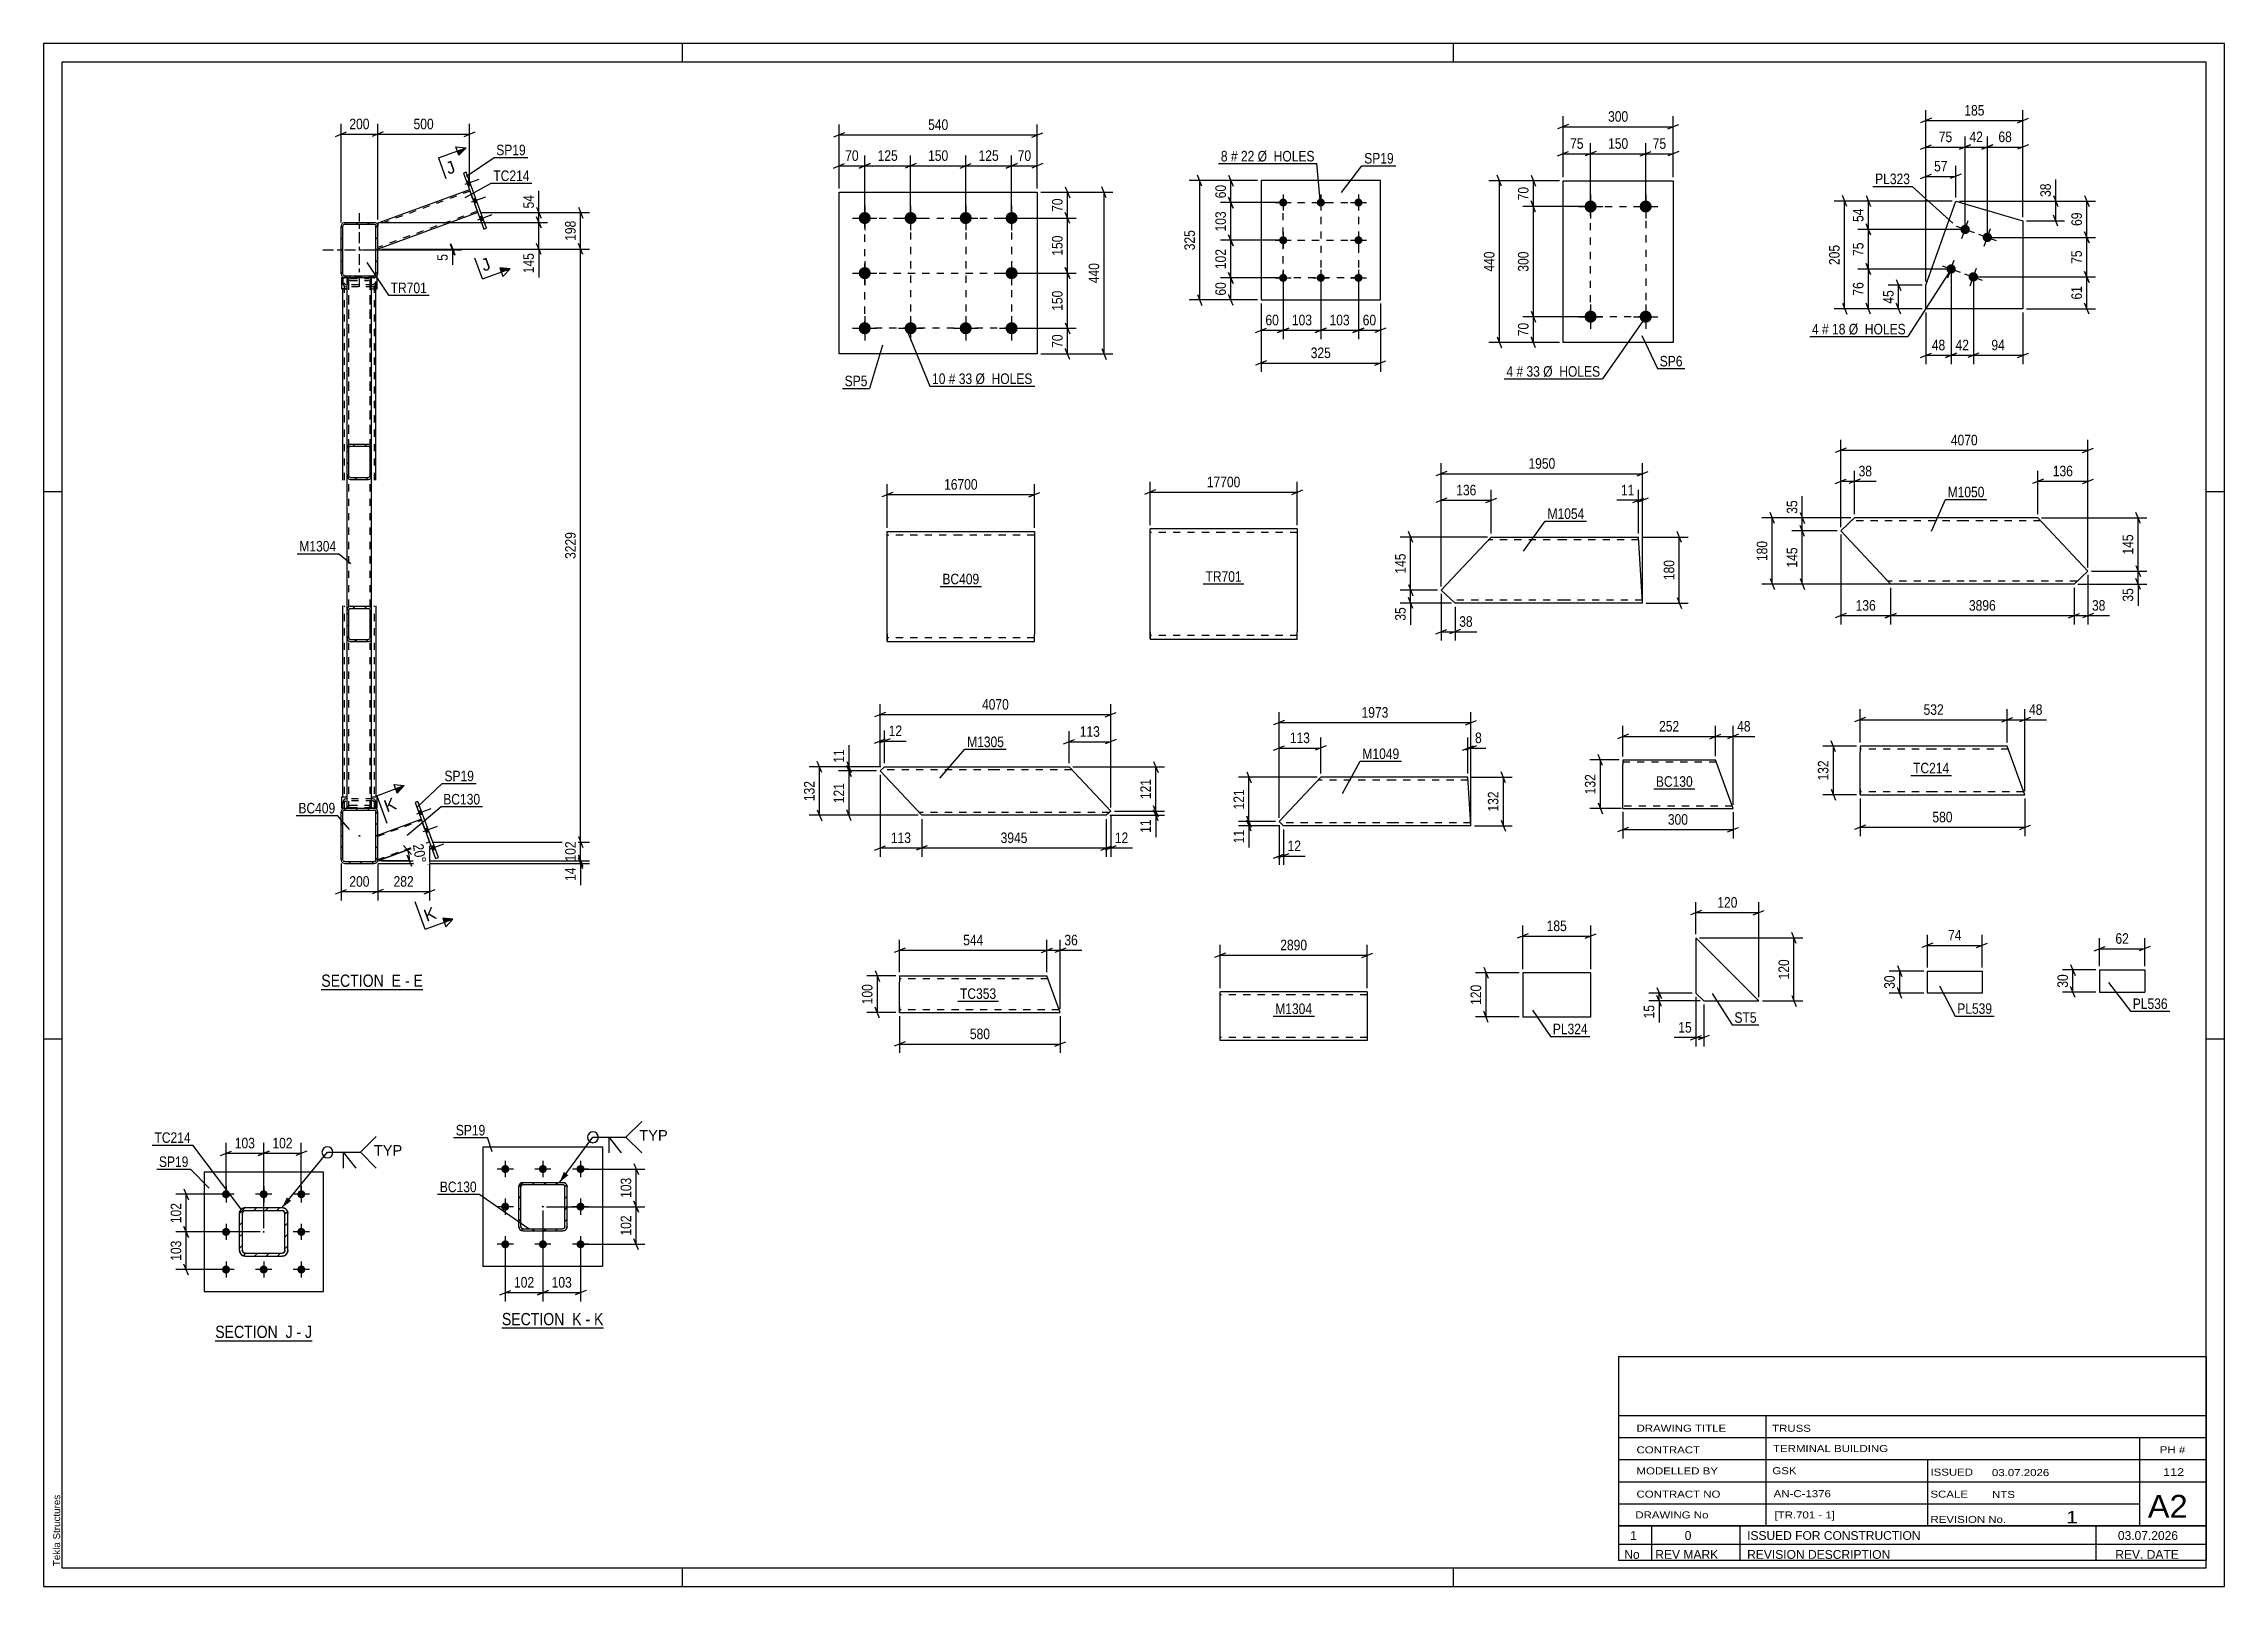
# Paper-space layout 'Layout1' of a CAD drawing. Header units: millimetres. Extents: x 0 to 594, y 0 to 420.
# The model-space entities are those that its viewports show. They can reach past a viewport. Long polylines and large blocks are cut down to what shows.
import ezdxf

# ---------------------------------------------------------------- set-up
doc = ezdxf.new("R2010")
doc.units = ezdxf.units.MM
doc.linetypes.add('DXK_LINE_DOT2', pattern=[3.9198, 1.9599, -1.9599])
doc.linetypes.add('DXK_LINE_DOT3', pattern=[5.9187, 2.979, -0.9799, 0.9799, -0.9799])
doc.layers.add('Viewport layer', color=7, linetype='Continuous', plot=False)
doc.styles.add('Arial', font='ARIAL.TTF', dxfattribs={"height": 0.2})
doc.styles.add('Arial Narrow', font='ARIALN.TTF', dxfattribs={"height": 0.2})

# ---------------------------------------------------------------- blocks, each defined once
blk = doc.blocks.new('Unknown-761550045-1163')
at = {"color": 5, "linetype": 'Continuous'}
for p, q in [((594, 420), (0, 420)), ((0, 420), (0, 0)), ((174, 415), (174, 420)), ((384, 415), (384, 420)), ((594, 0), (594, 420)), ((589, 415), (5, 415)), ((5, 415), (5, 5)), ((589, 5), (589, 415)), ((5, 298), (0, 298)), ((594, 298), (589, 298)), ((5, 149), (0, 149)), ((594, 149), (589, 149)), ((0, 0), (594, 0)), ((5, 5), (589, 5)), ((174, 0), (174, 5)), ((384, 0), (384, 5))]:
    blk.add_line(p, q, dxfattribs=at)
at = {"color": 174, "linetype": 'Continuous', "style": 'Arial'}
blk.add_text('Tekla Structures', height=1.9102, rotation=90, dxfattribs=at).set_placement((4.5, 5.5))
blk = doc.blocks.new('Unknown-761550045-14008')
at = {"color": 7, "linetype": 'Continuous'}
for p, q in [((429, 16.5), (589, 16.5)), ((589, 16.5), (429, 16.5)), ((429, 16.5), (429, 11.5)), ((438, 16.5), (438, 11.5)), ((462, 16.5), (462, 11.5)), ((559, 16.5), (559, 11.5)), ((589, 16.5), (589, 11.5)), ((429, 11.5), (589, 11.5)), ((429, 11.5), (429, 7)), ((429, 11.5), (589, 11.5)), ((589, 7), (429, 7)), ((438, 11.5), (438, 7)), ((462, 11.5), (462, 7)), ((559, 11.5), (559, 7)), ((589, 11.5), (589, 7))]:
    blk.add_line(p, q, dxfattribs=at)
at = {"color": 7, "linetype": 'Continuous', "style": 'Arial Narrow'}
for s, height, width, p in [('1', 2.39, 1.196471, (432.16, 12.65)), ('0', 2.39, 1.196471, (447, 12.65)), ('ISSUED FOR CONSTRUCTION', 2.3861, 1.196471, (464, 12.65)), ('03.07.2026', 2.386, 1.196471, (565, 12.65)), ('No', 2.386, 1.2, (430.54, 7.5)), ('REV MARK', 2.386, 1.2, (439, 7.5)), ('REVISION DESCRIPTION', 2.3861, 1.2, (464, 7.5)), ('REV. DATE', 2.386, 1.2, (564.28, 7.5))]:
    blk.add_text(s, height=height, dxfattribs=dict(at, width=width)).set_placement(p)
blk = doc.blocks.new('Unknown-761550045-14009')
at = {"color": 7, "linetype": 'Continuous'}
for p, q in [((429, 62.55), (429, 16.5)), ((429, 62.55), (589, 62.55)), ((589, 62.5), (589, 16.5)), ((429, 46.5), (589, 46.5)), ((469.14, 46.5), (469.14, 16.5)), ((429, 40.5), (589, 40.5)), ((571, 16.6), (571, 40.5)), ((429, 34.5), (589, 34.5)), ((513.14, 34.5), (513.14, 16.5)), ((429, 28.5), (589, 28.5)), ((429, 22.5), (571, 22.5)), ((429, 16.5), (589, 16.5))]:
    blk.add_line(p, q, dxfattribs=at)
at = {"color": 7, "style": 'Arial Narrow'}
for s, height, width, p in [('DRAWING TITLE', 1.9089, 1.425378, (433.88, 42.1)), ('TRUSS', 1.909, 1.425378, (470.81, 42.09)), ('CONTRACT', 1.909, 1.425378, (433.88, 36.21)), ('TERMINAL BUILDING', 1.9089, 1.425378, (471.06, 36.57)), ('MODELLED BY', 1.9089, 1.425378, (433.88, 30.48)), ('GSK', 1.909, 1.425378, (470.88, 30.54)), ('ISSUED', 1.909, 1.425378, (513.94, 30.14)), ('03.07.2026', 1.909, 1.425378, (530.69, 30.02)), ('CONTRACT NO', 1.9089, 1.425378, (433.88, 24.16)), ('AN-C-1376', 1.909, 1.425378, (471.23, 24.28)), ('SCALE', 1.909, 1.425378, (513.94, 24.15)), ('A2', 6.204, 1.25, (573.14, 18.7)), ('DRAWING No', 1.909, 1.425378, (433.56, 18.5)), ('[TR.701 - 1]', 1.9089, 1.425378, (471.46, 18.49)), ('REVISION No.', 1.9089, 1.425378, (513.94, 17.27)), ('1', 3.34, 1.5, (550.91, 17.18))]:
    blk.add_text(s, height=height, dxfattribs=dict(at, width=width)).set_placement(p)
at = {"color": 7, "linetype": 'Continuous', "style": 'Arial Narrow', "width": 1.43}
for s, height, p in [('PH #', 1.909, (576.4, 36.25)), ('112', 2.1, (577.3, 30.05)), ('NTS', 1.909, (530.7, 24.05))]:
    blk.add_text(s, height=height, dxfattribs=at).set_placement(p)
blk = doc.blocks.new('Unknown-761550045-11 - 12324')
at = {"color": 6, "linetype": 'Continuous'}
blk.add_line((124.83, 70.34), (152.48, 70.34), dxfattribs=at)
at = {"color": 0, "linetype": 'Continuous'}
blk.add_wipeout([(142.94, 71.09), (142.94, 74.59), (124.83, 74.59), (124.83, 71.09)], dxfattribs=at)
blk.add_wipeout([(146.55, 71.09), (146.55, 74.59), (143.99, 74.59), (143.99, 71.09)], dxfattribs=at)
at = {"color": 7, "linetype": 'Continuous', "style": 'Arial Narrow'}
blk.add_text('SECTION ', height=3.34, dxfattribs=at).set_placement((124.83, 71.09))
at = {"color": 0, "linetype": 'Continuous'}
blk.add_wipeout([(148.87, 71.09), (148.87, 74.59), (147.6, 74.59), (147.6, 71.09)], dxfattribs=at)
at = {"color": 7, "linetype": 'Continuous', "style": 'Arial Narrow'}
blk.add_text('K', height=3.34, dxfattribs=at).set_placement((143.99, 71.09))
at = {"color": 0, "linetype": 'Continuous'}
blk.add_wipeout([(152.48, 71.09), (152.48, 74.59), (149.92, 74.59), (149.92, 71.09)], dxfattribs=at)
at = {"color": 7, "linetype": 'Continuous', "style": 'Arial Narrow'}
for s, p in [('-', (147.6, 71.09)), ('K', (149.92, 71.09))]:
    blk.add_text(s, height=3.34, dxfattribs=at).set_placement(p)
blk = doc.blocks.new('Unknown-761550045-15 - 3045')
at = {"color": 6, "linetype": 'Continuous'}
blk.add_line((75.64, 162.48), (103.29, 162.48), dxfattribs=at)
at = {"color": 0, "linetype": 'Continuous'}
blk.add_wipeout([(93.75, 163.23), (93.75, 166.73), (75.64, 166.73), (75.64, 163.23)], dxfattribs=at)
blk.add_wipeout([(97.36, 163.23), (97.36, 166.73), (94.8, 166.73), (94.8, 163.23)], dxfattribs=at)
at = {"color": 7, "linetype": 'Continuous', "style": 'Arial Narrow'}
blk.add_text('SECTION ', height=3.34, dxfattribs=at).set_placement((75.64, 163.23))
at = {"color": 0, "linetype": 'Continuous'}
blk.add_wipeout([(99.68, 163.23), (99.68, 166.73), (98.41, 166.73), (98.41, 163.23)], dxfattribs=at)
at = {"color": 7, "linetype": 'Continuous', "style": 'Arial Narrow'}
blk.add_text('E', height=3.34, dxfattribs=at).set_placement((94.8, 163.23))
at = {"color": 0, "linetype": 'Continuous'}
blk.add_wipeout([(103.29, 163.23), (103.29, 166.73), (100.73, 166.73), (100.73, 163.23)], dxfattribs=at)
at = {"color": 7, "linetype": 'Continuous', "style": 'Arial Narrow'}
for s, p in [('E', (100.73, 163.23)), ('-', (98.41, 163.23))]:
    blk.add_text(s, height=3.34, dxfattribs=at).set_placement(p)
blk = doc.blocks.new('Unknown-761550045-31 - 10286')
at = {"color": 6, "linetype": 'Continuous'}
blk.add_line((46.76, 66.87), (73.12, 66.87), dxfattribs=at)
at = {"color": 0, "linetype": 'Continuous'}
blk.add_wipeout([(64.86, 67.62), (64.86, 71.12), (46.76, 71.12), (46.76, 67.62)], dxfattribs=at)
blk.add_wipeout([(67.83, 67.62), (67.83, 71.12), (65.91, 71.12), (65.91, 67.62)], dxfattribs=at)
at = {"color": 7, "linetype": 'Continuous', "style": 'Arial Narrow'}
blk.add_text('SECTION ', height=3.34, dxfattribs=at).set_placement((46.76, 67.62))
at = {"color": 0, "linetype": 'Continuous'}
blk.add_wipeout([(70.16, 67.62), (70.16, 71.12), (68.88, 71.12), (68.88, 67.62)], dxfattribs=at)
at = {"color": 7, "linetype": 'Continuous', "style": 'Arial Narrow'}
blk.add_text('J', height=3.34, dxfattribs=at).set_placement((65.91, 67.62))
at = {"color": 0, "linetype": 'Continuous'}
blk.add_wipeout([(73.12, 67.62), (73.12, 71.12), (71.21, 71.12), (71.21, 67.62)], dxfattribs=at)
at = {"color": 7, "linetype": 'Continuous', "style": 'Arial Narrow'}
for s, p in [('-', (68.88, 67.62)), ('J', (71.21, 67.62))]:
    blk.add_text(s, height=3.34, dxfattribs=at).set_placement(p)
blk = doc.blocks.new('Part-761550045-7862 - 7861')
at = {"color": 2, "linetype": 'Continuous'}
for p, q in [((491.55, 289.27), (489.49, 287.34)), ((501.6, 274.47), (489.49, 287.34)), ((493.25, 290.87), (491.55, 289.27)), ((523.1, 290.87), (493.25, 290.87)), ((543.2, 290.87), (523.2, 290.87)), ((543.2, 290.87), (556.81, 276.4)), ((503.1, 272.87), (501.6, 274.47)), ((553.05, 272.87), (556.81, 276.4)), ((523.1, 272.87), (503.1, 272.87)), ((553.05, 272.87), (523.2, 272.87))]:
    blk.add_line(p, q, dxfattribs=at)
at = {"color": 7, "linetype": 'DXK_LINE_DOT2'}
for p, q in [((493.25, 290.87), (492.2, 289.89)), ((523.1, 290.07), (492.4, 290.07)), ((543.95, 290.07), (523.2, 290.07)), ((502.99, 273), (501.6, 274.47)), ((523.1, 273.67), (502.35, 273.67)), ((553.9, 273.67), (523.2, 273.67))]:
    blk.add_line(p, q, dxfattribs=at)
blk = doc.blocks.new('Part-761550045-9653 - 9652')
at = {"color": 2, "linetype": 'Continuous'}
for p, q in [((430.17, 224.98), (430.17, 223.78)), ((430.17, 224.98), (455.36, 224.98)), ((430.17, 212.98), (430.17, 223.78)), ((460.16, 211.78), (455.36, 224.98)), ((430.17, 211.87), (430.17, 212.98)), ((430.17, 211.78), (430.17, 211.87)), ((430.17, 211.78), (460.16, 211.78))]:
    blk.add_line(p, q, dxfattribs=at)
at = {"color": 7, "linetype": 'DXK_LINE_DOT2'}
for p, q in [((430.17, 224.98), (430.17, 224.89)), ((430.17, 224.89), (430.17, 224.63)), ((455.58, 224.38), (430.17, 224.38)), ((430.17, 212.13), (430.17, 212.98)), ((459.95, 212.38), (430.17, 212.38))]:
    blk.add_line(p, q, dxfattribs=at)
blk = doc.blocks.new('Part-761550045-12343 - 12324')
at = {"linetype": 'Continuous'}
h = blk.add_hatch(dxfattribs=at)
h.set_pattern_fill('', scale=0.7, style=0, pattern_type=0)
h.set_pattern_definition([(45, (130.599, 109.9723), (-1.57154, 1.57154), [])])
h.paths.add_polyline_path([(141.4, 109.97), (130.6, 109.97), (130.14, 109.88), (129.75, 109.62), (129.49, 109.23), (129.4, 108.77), (129.4, 97.97), (129.49, 97.51), (129.75, 97.12), (130.14, 96.86), (130.6, 96.77), (141.4, 96.77), (141.86, 96.86), (142.25, 97.12), (142.51, 97.51), (142.6, 97.97), (142.6, 108.77), (142.51, 109.23), (142.25, 109.62), (141.86, 109.88)])
h.paths.add_polyline_path([(141.95, 109), (142, 108.77), (142, 97.97), (141.95, 97.74), (141.82, 97.55), (141.63, 97.42), (141.4, 97.37), (130.6, 97.37), (130.37, 97.42), (130.17, 97.55), (130.04, 97.74), (130, 97.97), (130, 108.77), (130.04, 109), (130.17, 109.2), (130.37, 109.33), (130.6, 109.37), (141.4, 109.37), (141.63, 109.33), (141.82, 109.2)])
blk.add_hatch(color=246, dxfattribs=at).paths.add_polyline_path([(136, 103.27, -1), (136, 103.47, -1)])
at = {"color": 7, "linetype": 'DXK_LINE_DOT2'}
for p, q in [((129.4, 108.77), (129.49, 109.23)), ((129.4, 97.97), (129.4, 108.77)), ((130.04, 109), (130, 108.77)), ((130, 97.97), (130, 108.77)), ((130.17, 109.2), (130.04, 109)), ((130.14, 109.88), (130.6, 109.97)), ((130.37, 109.33), (130.17, 109.2)), ((130.6, 109.37), (130.37, 109.33)), ((130.6, 109.97), (141.4, 109.97)), ((130.6, 109.37), (141.4, 109.37)), ((141.4, 109.97), (141.86, 109.88)), ((141.63, 109.33), (141.4, 109.37)), ((141.82, 109.2), (141.63, 109.33)), ((141.95, 109), (141.82, 109.2)), ((142, 108.77), (141.95, 109)), ((142, 97.97), (142, 108.77)), ((142.51, 109.23), (142.6, 108.77)), ((142.6, 97.97), (142.6, 108.77)), ((129.49, 97.51), (129.4, 97.97)), ((130, 97.97), (130.04, 97.74)), ((130.04, 97.74), (130.17, 97.55)), ((130.6, 96.77), (130.14, 96.86)), ((130.17, 97.55), (130.37, 97.42)), ((130.37, 97.42), (130.6, 97.37)), ((130.6, 97.37), (141.4, 97.37)), ((130.6, 96.77), (141.4, 96.77)), ((141.4, 97.37), (141.63, 97.42)), ((141.86, 96.86), (141.4, 96.77)), ((141.63, 97.42), (141.82, 97.55)), ((141.82, 97.55), (141.95, 97.74)), ((141.95, 97.74), (142, 97.97)), ((142.6, 97.97), (142.51, 97.51))]:
    blk.add_line(p, q, dxfattribs=at)
at = {"color": 2, "linetype": 'Continuous'}
for p, q in [((129.49, 109.23), (129.4, 108.77)), ((129.4, 97.97), (129.4, 108.77)), ((130, 108.77), (130.04, 109)), ((130, 97.97), (130, 108.77)), ((130.04, 109), (130.17, 109.2)), ((130.6, 109.97), (130.14, 109.88)), ((130.17, 109.2), (130.37, 109.33)), ((130.37, 109.33), (130.6, 109.37)), ((130.6, 109.97), (141.4, 109.97)), ((130.6, 109.37), (141.4, 109.37)), ((141.86, 109.88), (141.4, 109.97)), ((141.4, 109.37), (141.63, 109.33)), ((141.63, 109.33), (141.82, 109.2)), ((141.82, 109.2), (141.95, 109)), ((141.95, 109), (142, 108.77)), ((142, 97.97), (142, 108.77)), ((142.6, 108.77), (142.51, 109.23)), ((142.6, 97.97), (142.6, 108.77)), ((129.4, 97.97), (129.49, 97.51)), ((130.04, 97.74), (130, 97.97)), ((130.17, 97.55), (130.04, 97.74)), ((130.14, 96.86), (130.6, 96.77)), ((130.37, 97.42), (130.17, 97.55)), ((130.6, 97.37), (130.37, 97.42)), ((130.6, 97.37), (141.4, 97.37)), ((130.6, 96.77), (141.4, 96.77)), ((141.63, 97.42), (141.4, 97.37)), ((141.4, 96.77), (141.86, 96.86)), ((141.82, 97.55), (141.63, 97.42)), ((141.95, 97.74), (141.82, 97.55)), ((142, 97.97), (141.95, 97.74)), ((142.51, 97.51), (142.6, 97.97))]:
    blk.add_line(p, q, dxfattribs=at)
at = {"color": 7, "linetype": 'DXK_LINE_DOT3'}
blk.add_line((136, 103.37), (136, 103.37), dxfattribs=at)
at = {"color": 246, "linetype": 'DXK_LINE_DOT2'}
blk.add_line((136, 103.37), (136, 103.37), dxfattribs=at)
at = {"color": 246, "linetype": 'Continuous'}
blk.add_circle((136, 103.37), 0.1, dxfattribs=at)
at = {"color": 7, "linetype": 'DXK_LINE_DOT2'}
for centre, start, end in [((130.6, 108.77), 112.5, 157.5), ((141.4, 108.77), 22.5, 67.5), ((130.6, 97.97), 202.5, 247.5), ((141.4, 97.97), 292.5, 337.5)]:
    blk.add_arc(centre, 1.2, start, end, dxfattribs=at)
at = {"color": 2, "linetype": 'Continuous'}
for centre, start, end in [((130.6, 108.77), 112.5, 157.5), ((141.4, 108.77), 22.5, 67.5), ((130.6, 97.97), 202.5, 247.5), ((141.4, 97.97), 292.5, 337.5)]:
    blk.add_arc(centre, 1.2, start, end, dxfattribs=at)
blk = doc.blocks.new('Bolt-761550045-12433 - 12324')
at = {"linetype": 'Continuous'}
for points in [[(125.75, 112.52, -1), (125.75, 114.72, -1)], [(136, 112.52, -1), (136, 114.72, -1)], [(146.25, 112.52, -1), (146.25, 114.72, -1)], [(125.75, 102.27, -1), (125.75, 104.47, -1)], [(146.25, 102.27, -1), (146.25, 104.47, -1)], [(125.75, 92.02, -1), (125.75, 94.22, -1)], [(136, 92.02, -1), (136, 94.22, -1)], [(146.25, 92.02, -1), (146.25, 94.22, -1)]]:
    blk.add_hatch(color=1, dxfattribs=at).paths.add_polyline_path(points)
at = {"color": 1, "linetype": 'Continuous'}
for p, q in [((127.95, 113.62), (123.55, 113.62)), ((125.75, 115.82), (125.75, 111.42)), ((138.2, 113.62), (133.8, 113.62)), ((136, 115.82), (136, 111.42)), ((148.45, 113.62), (144.05, 113.62)), ((146.25, 115.82), (146.25, 111.42)), ((127.95, 103.37), (123.55, 103.37)), ((125.75, 105.57), (125.75, 101.17)), ((148.45, 103.37), (144.05, 103.37)), ((146.25, 105.57), (146.25, 101.17)), ((125.75, 95.32), (125.75, 90.92)), ((136, 95.32), (136, 90.92)), ((146.25, 95.32), (146.25, 90.92)), ((127.95, 93.12), (123.55, 93.12)), ((138.2, 93.12), (133.8, 93.12)), ((148.45, 93.12), (144.05, 93.12))]:
    blk.add_line(p, q, dxfattribs=at)
blk = doc.blocks.new('Part-761550045-12345 - 12324')
at = {"color": 2, "linetype": 'Continuous'}
for p, q in [((119.75, 87.12), (119.75, 119.62)), ((119.75, 119.62), (152.25, 119.62)), ((152.25, 119.62), (152.25, 87.12)), ((152.25, 87.12), (119.75, 87.12))]:
    blk.add_line(p, q, dxfattribs=at)
blk = doc.blocks.new('Part-761550045-7848 - 7847')
at = {"color": 2, "linetype": 'Continuous'}
for p, q in [((227.85, 221.98), (229.06, 223.11)), ((239.2, 209.91), (227.85, 221.98)), ((229.06, 223.11), (259.2, 223.11)), ((259.3, 223.11), (279.3, 223.11)), ((279.3, 223.11), (290.65, 211.04)), ((259.2, 209.91), (239.2, 209.91)), ((289.45, 209.91), (259.3, 209.91)), ((290.65, 211.04), (289.45, 209.91))]:
    blk.add_line(p, q, dxfattribs=at)
at = {"color": 7, "linetype": 'DXK_LINE_DOT2'}
for p, q in [((259.2, 222.31), (228.2, 222.31)), ((280.05, 222.31), (259.3, 222.31)), ((259.2, 210.71), (238.45, 210.71)), ((290.3, 210.71), (259.3, 210.71))]:
    blk.add_line(p, q, dxfattribs=at)
blk = doc.blocks.new('Part-761550045-3131 - 3045')
at = {"linetype": 'Continuous'}
h = blk.add_hatch(dxfattribs=at)
h.set_pattern_fill('', scale=0.7, style=0, pattern_type=0)
h.set_pattern_definition([(45, (81.019, 197.8296), (-1.57154, 1.57154), [])])
h.paths.add_polyline_path([(81.02, 210.83), (81.02, 197.83), (81.1, 197.45), (81.31, 197.12), (81.64, 196.91), (82.02, 196.83), (90.02, 196.83), (90.4, 196.91), (90.73, 197.12), (90.94, 197.45), (91.02, 197.83), (91.02, 210.83), (90.94, 211.21), (90.73, 211.54), (90.4, 211.75), (90.02, 211.83), (82.02, 211.83), (81.64, 211.75), (81.31, 211.54), (81.1, 211.21)])
h.paths.add_polyline_path([(81.67, 211.18), (81.83, 211.29), (82.02, 211.33), (90.02, 211.33), (90.21, 211.29), (90.37, 211.18), (90.48, 211.02), (90.52, 210.83), (90.52, 197.83), (90.48, 197.64), (90.37, 197.48), (90.21, 197.37), (90.02, 197.33), (82.02, 197.33), (81.83, 197.37), (81.67, 197.48), (81.56, 197.64), (81.52, 197.83), (81.52, 210.83), (81.56, 211.02)])
blk.add_hatch(color=246, dxfattribs=at).paths.add_polyline_path([(86.02, 204.23, -1), (86.02, 204.43, -1)])
at = {"color": 2, "linetype": 'Continuous'}
for p, q in [((81.1, 211.21), (81.02, 210.83)), ((81.02, 197.83), (81.02, 210.83)), ((81.52, 210.83), (81.56, 211.02)), ((81.52, 197.83), (81.52, 210.83)), ((82.02, 211.83), (81.64, 211.75)), ((81.83, 211.29), (82.02, 211.33)), ((82.02, 211.83), (90.02, 211.83)), ((82.02, 211.33), (90.02, 211.33)), ((90.4, 211.75), (90.02, 211.83)), ((90.02, 211.33), (90.21, 211.29)), ((90.48, 211.02), (90.52, 210.83)), ((90.52, 197.83), (90.52, 210.83)), ((91.02, 210.83), (90.94, 211.21)), ((91.02, 197.83), (91.02, 210.83)), ((81.02, 197.83), (81.1, 197.45)), ((81.56, 197.64), (81.52, 197.83)), ((81.64, 196.91), (82.02, 196.83)), ((82.02, 197.33), (81.83, 197.37)), ((82.02, 197.33), (90.02, 197.33)), ((82.02, 196.83), (90.02, 196.83)), ((90.21, 197.37), (90.02, 197.33)), ((90.02, 196.83), (90.4, 196.91)), ((90.52, 197.83), (90.48, 197.64)), ((90.94, 197.45), (91.02, 197.83))]:
    blk.add_line(p, q, dxfattribs=at)
at = {"color": 246, "linetype": 'DXK_LINE_DOT2'}
blk.add_line((86.02, 204.33), (86.02, 204.33), dxfattribs=at)
at = {"color": 246, "linetype": 'Continuous'}
blk.add_circle((86.02, 204.33), 0.1, dxfattribs=at)
at = {"color": 2, "linetype": 'Continuous'}
for centre, radius, start, end in [((82.02, 210.83), 1, 112.5, 157.5), ((82.02, 210.83), 0.5, 112.5, 157.5), ((90.02, 210.83), 0.5, 22.5, 67.5), ((90.02, 210.83), 1, 22.5, 67.5), ((82.02, 197.83), 1, 202.5, 247.5), ((82.02, 197.83), 0.5, 202.5, 247.5), ((90.02, 197.83), 0.5, 292.5, 337.5), ((90.02, 197.83), 1, 292.5, 337.5)]:
    blk.add_arc(centre, radius, start, end, dxfattribs=at)
blk = doc.blocks.new('Part-761550045-3078 - 3045')
at = {"color": 7, "linetype": 'DXK_LINE_DOT2'}
for p, q in [((90.52, 356.33), (81.52, 356.33)), ((81.52, 356.33), (81.52, 353.25)), ((81.52, 354.92), (81.58, 354.47)), ((81.92, 301.19), (81.92, 356.33)), ((81.95, 354.7), (81.92, 354.92)), ((82.01, 353.84), (82.32, 353.75)), ((82.32, 354.34), (82.17, 354.38)), ((89.72, 354.34), (82.32, 354.34)), ((89.72, 353.75), (82.32, 353.75)), ((89.87, 354.38), (89.72, 354.34)), ((89.72, 353.75), (90.03, 353.84)), ((90.12, 354.92), (90.09, 354.7)), ((90.12, 301.19), (90.12, 356.33)), ((90.46, 354.47), (90.52, 354.92)), ((90.52, 353.25), (90.52, 356.33))]:
    blk.add_line(p, q, dxfattribs=at)
at = {"color": 2, "linetype": 'Continuous'}
for p, q in [((81.52, 301.19), (81.52, 353.25)), ((90.52, 301.19), (90.52, 353.25))]:
    blk.add_line(p, q, dxfattribs=at)
at = {"color": 7, "linetype": 'DXK_LINE_DOT2'}
for centre, radius, start, end in [((82.61, 354.72), 1.06, 193.29492, 235.53358), ((82.47, 354.82), 0.532, 193.29492, 235.53358), ((89.57, 354.82), 0.532, 304.46642, 346.70508), ((89.42, 354.72), 1.06, 304.46642, 346.70508)]:
    blk.add_arc(centre, radius, start, end, dxfattribs=at)
blk = doc.blocks.new('Part-761550045-3055 - 3045')
at = {"color": 2, "linetype": 'Continuous'}
for p, q in [((89.32, 214.91), (90.82, 214.91)), ((90.82, 211.83), (90.82, 214.91)), ((90.82, 211.83), (90.02, 211.83)), ((90.82, 211.83), (90.82, 211.83))]:
    blk.add_line(p, q, dxfattribs=at)
at = {"color": 7, "linetype": 'DXK_LINE_DOT2'}
for p, q in [((89.32, 211.83), (89.32, 214.91)), ((89.32, 214.91), (90.82, 214.91)), ((90.02, 211.83), (89.32, 211.83)), ((89.32, 211.83), (89.32, 211.83)), ((89.32, 211.83), (90.82, 211.83)), ((90.82, 211.83), (90.82, 211.83))]:
    blk.add_line(p, q, dxfattribs=at)
blk = doc.blocks.new('Part-761550045-3053 - 3045')
at = {"color": 7, "linetype": 'DXK_LINE_DOT2'}
for p, q in [((90.82, 356.33), (89.32, 356.33)), ((89.32, 356.33), (89.32, 356.33)), ((90.02, 356.33), (89.32, 356.33)), ((89.32, 353.25), (89.32, 356.33)), ((89.32, 353.25), (90.82, 353.25)), ((90.82, 356.33), (90.82, 356.33))]:
    blk.add_line(p, q, dxfattribs=at)
at = {"color": 2, "linetype": 'Continuous'}
for p, q in [((89.32, 353.25), (90.82, 353.25)), ((90.82, 356.33), (90.02, 356.33)), ((90.82, 356.33), (90.82, 356.33)), ((90.82, 353.25), (90.82, 356.33))]:
    blk.add_line(p, q, dxfattribs=at)
blk = doc.blocks.new('Part-761550045-3054 - 3045')
at = {"color": 2, "linetype": 'Continuous'}
for p, q in [((81.22, 211.83), (81.22, 214.91)), ((81.22, 214.91), (82.72, 214.91)), ((81.22, 211.83), (81.22, 211.83)), ((81.22, 211.83), (82.02, 211.83))]:
    blk.add_line(p, q, dxfattribs=at)
at = {"color": 7, "linetype": 'DXK_LINE_DOT2'}
for p, q in [((81.22, 214.91), (82.72, 214.91)), ((82.72, 211.83), (82.72, 214.91)), ((81.22, 211.83), (82.72, 211.83)), ((81.22, 211.83), (81.22, 211.83)), ((82.02, 211.83), (82.72, 211.83)), ((82.72, 211.83), (82.72, 211.83))]:
    blk.add_line(p, q, dxfattribs=at)
blk = doc.blocks.new('Bolt-761550045-3185 - 3045')
at = {"linetype": 'Continuous'}
for points in [[(115.2, 382.44), (115.58, 381.41), (116.33, 381.68), (115.95, 382.71)], [(115.2, 382.44), (115.58, 381.41), (116.33, 381.68), (115.95, 382.71)], [(115.2, 382.44), (115.58, 381.41), (116.33, 381.68), (115.95, 382.71)], [(116.95, 377.63), (117.33, 376.59), (118.08, 376.87), (117.71, 377.9)], [(116.95, 377.63), (117.33, 376.59), (118.08, 376.87), (117.71, 377.9)], [(118.71, 372.81), (119.08, 371.78), (119.83, 372.05), (119.46, 373.08)], [(118.71, 372.81), (119.08, 371.78), (119.83, 372.05), (119.46, 373.08)], [(118.71, 372.81), (119.08, 371.78), (119.83, 372.05), (119.46, 373.08)]]:
    blk.add_hatch(color=1, dxfattribs=at).paths.add_polyline_path(points)
at = {"color": 1, "linetype": 'Continuous'}
for p, q in [((114.78, 381.7), (118.68, 383.12)), ((114.78, 381.7), (118.68, 383.12)), ((114.78, 381.7), (118.68, 383.12)), ((115.2, 382.44), (115.95, 382.71)), ((115.2, 382.44), (115.95, 382.71)), ((115.2, 382.44), (115.95, 382.71)), ((115.58, 381.41), (116.33, 381.68)), ((115.58, 381.41), (116.33, 381.68)), ((115.58, 381.41), (116.33, 381.68)), ((116.53, 376.89), (120.43, 378.31)), ((116.53, 376.89), (120.43, 378.31)), ((116.95, 377.63), (117.71, 377.9)), ((116.95, 377.63), (117.71, 377.9)), ((117.33, 376.59), (118.08, 376.87)), ((117.33, 376.59), (118.08, 376.87)), ((118.28, 372.07), (122.18, 373.49)), ((118.28, 372.07), (122.18, 373.49)), ((118.28, 372.07), (122.18, 373.49)), ((118.71, 372.81), (119.46, 373.08)), ((118.71, 372.81), (119.46, 373.08)), ((118.71, 372.81), (119.46, 373.08)), ((119.08, 371.78), (119.83, 372.05)), ((119.08, 371.78), (119.83, 372.05)), ((119.08, 371.78), (119.83, 372.05))]:
    blk.add_line(p, q, dxfattribs=at)
blk = doc.blocks.new('Part-761550045-3121 - 3045')
at = {"color": 2, "linetype": 'Continuous'}
for p, q in [((115.11, 385.02), (114.36, 384.74)), ((114.36, 384.74), (119.92, 369.47)), ((120.67, 369.75), (115.11, 385.02)), ((119.92, 369.47), (120.67, 369.75))]:
    blk.add_line(p, q, dxfattribs=at)
blk = doc.blocks.new('Part-761550045-3068 - 3045')
at = {"color": 2, "linetype": 'Continuous'}
for p, q in [((81.22, 356.33), (81.22, 356.33)), ((81.22, 356.33), (82.02, 356.33)), ((81.22, 353.25), (81.22, 356.33)), ((82.72, 353.25), (81.22, 353.25))]:
    blk.add_line(p, q, dxfattribs=at)
at = {"color": 7, "linetype": 'DXK_LINE_DOT2'}
for p, q in [((82.72, 356.33), (81.22, 356.33)), ((81.22, 356.33), (81.22, 356.33)), ((81.22, 353.25), (82.72, 353.25)), ((82.02, 356.33), (82.72, 356.33)), ((82.72, 356.33), (82.72, 356.33)), ((82.72, 356.33), (82.72, 353.25))]:
    blk.add_line(p, q, dxfattribs=at)
blk = doc.blocks.new('Part-761550045-3094 - 3045')
at = {"color": 7, "linetype": 'DXK_LINE_DOT2'}
for p, q in [((82.72, 356.33), (89.32, 356.33)), ((82.72, 302.51), (82.72, 356.33)), ((83.12, 211.83), (83.12, 356.33)), ((88.92, 211.83), (88.92, 356.33)), ((89.32, 302.51), (89.32, 356.33)), ((82.72, 211.83), (82.72, 265.65)), ((89.32, 211.83), (89.32, 265.65)), ((89.32, 211.83), (82.72, 211.83))]:
    blk.add_line(p, q, dxfattribs=at)
at = {"color": 2, "linetype": 'Continuous'}
for p, q in [((82.72, 265.65), (82.72, 302.51)), ((89.32, 265.65), (89.32, 302.51))]:
    blk.add_line(p, q, dxfattribs=at)
blk = doc.blocks.new('Part-761550045-3100 - 3045')
at = {"color": 2, "linetype": 'Continuous'}
for p, q in [((91.02, 204.54), (102.86, 208.85)), ((91.02, 197.52), (105.11, 202.65)), ((91.02, 197.57), (91.02, 197.83)), ((91.02, 197.57), (91.02, 197.52))]:
    blk.add_line(p, q, dxfattribs=at)
at = {"color": 7, "linetype": 'DXK_LINE_DOT2'}
for p, q in [((91.02, 204.22), (102.96, 208.57)), ((105.11, 202.65), (102.86, 208.85)), ((91.02, 204.49), (91.02, 204.54)), ((91.02, 197.83), (91.02, 204.54)), ((91.02, 197.84), (105.01, 202.93))]:
    blk.add_line(p, q, dxfattribs=at)
blk = doc.blocks.new('Part-761550045-3101 - 3045')
at = {"color": 2, "linetype": 'Continuous'}
for p, q in [((81.52, 214.91), (81.52, 266.97)), ((90.52, 266.97), (90.52, 214.91))]:
    blk.add_line(p, q, dxfattribs=at)
at = {"color": 7, "linetype": 'DXK_LINE_DOT2'}
for p, q in [((81.92, 211.83), (81.92, 266.97)), ((90.12, 211.83), (90.12, 266.97)), ((81.52, 211.83), (81.52, 214.91)), ((82.32, 214.41), (82.01, 214.32)), ((89.72, 214.41), (82.32, 214.41)), ((90.03, 214.32), (89.72, 214.41)), ((90.52, 211.83), (90.52, 214.91)), ((81.58, 213.69), (81.52, 213.24)), ((81.52, 211.83), (90.52, 211.83)), ((81.92, 213.24), (81.95, 213.46)), ((82.17, 213.78), (82.32, 213.82)), ((89.72, 213.82), (82.32, 213.82)), ((89.72, 213.82), (89.87, 213.78)), ((90.09, 213.46), (90.12, 213.24)), ((90.52, 213.24), (90.46, 213.69))]:
    blk.add_line(p, q, dxfattribs=at)
for centre, radius, start, end in [((82.61, 213.44), 1.06, 124.4664, 166.70508), ((89.42, 213.44), 1.06, 13.29492, 55.5336), ((82.47, 213.34), 0.532, 124.4664, 166.70508), ((89.57, 213.34), 0.532, 13.29492, 55.5336)]:
    blk.add_arc(centre, radius, start, end, dxfattribs=at)
blk = doc.blocks.new('Part-761550045-3116 - 3045')
at = {"color": 2, "linetype": 'Continuous'}
for p, q in [((116.01, 380.21), (91.02, 371.11)), ((118.27, 374.01), (91.02, 364.09)), ((91.02, 371.11), (91.02, 370.33))]:
    blk.add_line(p, q, dxfattribs=at)
at = {"color": 7, "linetype": 'DXK_LINE_DOT2'}
for p, q in [((118.27, 374.01), (116.01, 380.21)), ((116.15, 379.83), (91.02, 370.69)), ((118.13, 374.38), (91.02, 364.51)), ((91.02, 371.11), (91.02, 370.86)), ((91.02, 364.09), (91.02, 370.33))]:
    blk.add_line(p, q, dxfattribs=at)
blk = doc.blocks.new('Bolt-761550045-3186 - 3045')
at = {"linetype": 'Continuous'}
for points in [[(102.04, 211.08), (102.42, 210.05), (103.17, 210.32), (102.8, 211.36)], [(102.04, 211.08), (102.42, 210.05), (103.17, 210.32), (102.8, 211.36)], [(102.04, 211.08), (102.42, 210.05), (103.17, 210.32), (102.8, 211.36)], [(103.8, 206.27), (104.17, 205.23), (104.93, 205.51), (104.55, 206.54)], [(103.8, 206.27), (104.17, 205.23), (104.93, 205.51), (104.55, 206.54)], [(105.55, 201.45), (105.93, 200.42), (106.68, 200.69), (106.3, 201.73)], [(105.55, 201.45), (105.93, 200.42), (106.68, 200.69), (106.3, 201.73)], [(105.55, 201.45), (105.93, 200.42), (106.68, 200.69), (106.3, 201.73)]]:
    blk.add_hatch(color=1, dxfattribs=at).paths.add_polyline_path(points)
at = {"color": 1, "linetype": 'Continuous'}
for p, q in [((101.62, 210.34), (105.52, 211.76)), ((101.62, 210.34), (105.52, 211.76)), ((101.62, 210.34), (105.52, 211.76)), ((102.04, 211.08), (102.8, 211.36)), ((102.04, 211.08), (102.8, 211.36)), ((102.04, 211.08), (102.8, 211.36)), ((102.42, 210.05), (103.17, 210.32)), ((102.42, 210.05), (103.17, 210.32)), ((102.42, 210.05), (103.17, 210.32)), ((103.38, 205.53), (107.27, 206.95)), ((103.38, 205.53), (107.27, 206.95)), ((103.8, 206.27), (104.55, 206.54)), ((103.8, 206.27), (104.55, 206.54)), ((104.17, 205.23), (104.93, 205.51)), ((104.17, 205.23), (104.93, 205.51)), ((105.13, 200.71), (109.03, 202.13)), ((105.13, 200.71), (109.03, 202.13)), ((105.13, 200.71), (109.03, 202.13)), ((105.55, 201.45), (106.3, 201.73)), ((105.55, 201.45), (106.3, 201.73)), ((105.55, 201.45), (106.3, 201.73)), ((105.93, 200.42), (106.68, 200.69)), ((105.93, 200.42), (106.68, 200.69)), ((105.93, 200.42), (106.68, 200.69))]:
    blk.add_line(p, q, dxfattribs=at)
blk = doc.blocks.new('Part-761550045-3126 - 3045')
at = {"color": 2, "linetype": 'Continuous'}
for p, q in [((101.96, 213.66), (101.21, 213.39)), ((101.21, 213.39), (106.76, 198.12)), ((107.52, 198.39), (101.96, 213.66)), ((106.76, 198.12), (107.52, 198.39))]:
    blk.add_line(p, q, dxfattribs=at)
blk = doc.blocks.new('Part-761550045-3168 - 3045')
at = {"linetype": 'Continuous'}
h = blk.add_hatch(dxfattribs=at)
h.set_pattern_fill('', scale=0.7, style=0, pattern_type=0)
h.set_pattern_definition([(45, (81.019, 357.3296), (-1.57154, 1.57154), [])])
h.paths.add_polyline_path([(81.02, 370.33), (81.02, 357.33), (81.1, 356.95), (81.31, 356.62), (81.64, 356.41), (82.02, 356.33), (90.02, 356.33), (90.4, 356.41), (90.73, 356.62), (90.94, 356.95), (91.02, 357.33), (91.02, 370.33), (90.94, 370.71), (90.73, 371.04), (90.4, 371.25), (90.02, 371.33), (82.02, 371.33), (81.64, 371.25), (81.31, 371.04), (81.1, 370.71)])
h.paths.add_polyline_path([(81.67, 370.68), (81.83, 370.79), (82.02, 370.83), (90.02, 370.83), (90.21, 370.79), (90.37, 370.68), (90.48, 370.52), (90.52, 370.33), (90.52, 357.33), (90.48, 357.14), (90.37, 356.98), (90.21, 356.87), (90.02, 356.83), (82.02, 356.83), (81.83, 356.87), (81.67, 356.98), (81.56, 357.14), (81.52, 357.33), (81.52, 370.33), (81.56, 370.52)])
at = {"color": 2, "linetype": 'Continuous'}
for p, q in [((81.1, 370.71), (81.02, 370.33)), ((81.02, 357.33), (81.02, 370.33)), ((81.52, 370.33), (81.56, 370.52)), ((81.52, 357.33), (81.52, 370.33)), ((82.02, 371.33), (81.64, 371.25)), ((81.83, 370.79), (82.02, 370.83)), ((82.02, 371.33), (90.02, 371.33)), ((82.02, 370.83), (90.02, 370.83)), ((90.4, 371.25), (90.02, 371.33)), ((90.02, 370.83), (90.21, 370.79)), ((90.48, 370.52), (90.52, 370.33)), ((90.52, 357.33), (90.52, 370.33)), ((91.02, 370.33), (90.94, 370.71)), ((91.02, 357.33), (91.02, 370.33)), ((81.02, 357.33), (81.1, 356.95)), ((81.56, 357.14), (81.52, 357.33)), ((81.64, 356.41), (82.02, 356.33)), ((82.02, 356.83), (81.83, 356.87)), ((82.02, 356.83), (90.02, 356.83)), ((90.21, 356.87), (90.02, 356.83)), ((90.02, 356.33), (90.4, 356.41)), ((90.52, 357.33), (90.48, 357.14)), ((90.94, 356.95), (91.02, 357.33)), ((82.02, 356.33), (90.02, 356.33))]:
    blk.add_line(p, q, dxfattribs=at)
at = {"color": 7, "linetype": 'DXK_LINE_DOT3'}
for p, q in [((86.02, 353.83), (86.02, 373.83)), ((76.02, 363.83), (96.02, 363.83))]:
    blk.add_line(p, q, dxfattribs=at)
at = {"color": 2, "linetype": 'Continuous'}
for centre, radius, start, end in [((82.02, 370.33), 1, 112.5, 157.5), ((82.02, 370.33), 0.5, 112.5, 157.5), ((90.02, 370.33), 0.5, 22.5, 67.5), ((90.02, 370.33), 1, 22.5, 67.5), ((82.02, 357.33), 1, 202.5, 247.5), ((82.02, 357.33), 0.5, 202.5, 247.5), ((90.02, 357.33), 0.5, 292.5, 337.5), ((90.02, 357.33), 1, 292.5, 337.5)]:
    blk.add_arc(centre, radius, start, end, dxfattribs=at)
blk = doc.blocks.new('Part-761550045-3193 - 3045')
at = {"linetype": 'Continuous'}
h = blk.add_hatch(dxfattribs=at)
h.set_pattern_fill('', scale=0.7, style=0, pattern_type=0)
h.set_pattern_definition([(45, (82.719, 302.5065), (-1.57154, 1.57154), [])])
h.paths.add_polyline_path([(82.72, 309.8), (82.72, 302.51), (82.78, 302.06), (82.95, 301.68), (83.21, 301.43), (83.52, 301.34), (88.52, 301.34), (88.83, 301.43), (89.08, 301.68), (89.26, 302.06), (89.32, 302.51), (89.32, 309.8), (89.26, 310.25), (89.08, 310.63), (88.83, 310.88), (88.52, 310.97), (83.52, 310.97), (83.21, 310.88), (82.95, 310.63), (82.78, 310.25)])
h.paths.add_polyline_path([(83.24, 310.22), (83.37, 310.34), (83.52, 310.39), (88.52, 310.39), (88.67, 310.34), (88.8, 310.22), (88.89, 310.03), (88.92, 309.8), (88.92, 302.51), (88.89, 302.28), (88.8, 302.09), (88.67, 301.97), (88.52, 301.92), (83.52, 301.92), (83.37, 301.97), (83.24, 302.09), (83.15, 302.28), (83.12, 302.51), (83.12, 309.8), (83.15, 310.03)])
at = {"color": 2, "linetype": 'Continuous'}
for p, q in [((82.72, 309.8), (82.72, 356.33)), ((89.32, 309.8), (89.32, 356.33)), ((82.78, 310.25), (82.72, 309.8)), ((82.72, 302.51), (82.72, 309.8)), ((83.12, 309.8), (83.15, 310.03)), ((83.12, 302.51), (83.12, 309.8)), ((83.52, 310.97), (83.21, 310.88)), ((83.37, 310.34), (83.52, 310.39)), ((83.52, 310.97), (88.52, 310.97)), ((83.52, 310.39), (88.52, 310.39)), ((88.83, 310.88), (88.52, 310.97)), ((88.52, 310.39), (88.67, 310.34)), ((88.89, 310.03), (88.92, 309.8)), ((88.92, 302.51), (88.92, 309.8)), ((89.32, 309.8), (89.26, 310.25)), ((89.32, 302.51), (89.32, 309.8)), ((82.72, 302.51), (82.78, 302.06)), ((83.15, 302.28), (83.12, 302.51)), ((83.21, 301.43), (83.52, 301.34)), ((83.52, 301.92), (83.37, 301.97)), ((83.52, 301.92), (88.52, 301.92)), ((83.52, 301.34), (88.52, 301.34)), ((88.67, 301.97), (88.52, 301.92)), ((88.52, 301.34), (88.83, 301.43)), ((88.92, 302.51), (88.89, 302.28)), ((89.26, 302.06), (89.32, 302.51))]:
    blk.add_line(p, q, dxfattribs=at)
at = {"color": 7, "linetype": 'DXK_LINE_DOT2'}
for p, q in [((82.72, 356.33), (89.32, 356.33)), ((82.78, 356.22), (82.77, 356.33)), ((83.12, 302.51), (83.12, 356.33)), ((83.2, 356.33), (83.24, 356.26)), ((83.52, 355.5), (83.21, 355.59)), ((83.24, 356.26), (83.37, 356.13)), ((83.37, 356.13), (83.52, 356.09)), ((83.52, 356.09), (88.52, 356.09)), ((83.52, 355.5), (88.52, 355.5)), ((88.52, 356.09), (88.67, 356.13)), ((88.83, 355.59), (88.52, 355.5)), ((88.67, 356.13), (88.8, 356.26)), ((88.8, 356.26), (88.83, 356.33)), ((88.92, 302.51), (88.92, 356.33)), ((89.27, 356.33), (89.26, 356.22)), ((82.72, 302.51), (82.72, 309.8)), ((89.32, 302.51), (89.32, 309.8))]:
    blk.add_line(p, q, dxfattribs=at)
for centre, start, end in [((83.81, 356.47), 193.29492, 235.53358), ((88.22, 356.47), 304.46642, 346.70508)]:
    blk.add_arc(centre, 1.06, start, end, dxfattribs=at)
at = {"color": 2, "linetype": 'Continuous'}
for centre, radius, start, end in [((83.81, 310.01), 1.06, 124.46642, 166.70508), ((83.67, 309.91), 0.532, 124.46642, 166.70508), ((88.37, 309.91), 0.532, 13.29492, 55.53358), ((88.22, 310.01), 1.06, 13.29492, 55.53358), ((83.81, 302.3), 1.06, 193.29492, 235.53358), ((83.67, 302.41), 0.532, 193.29492, 235.53358), ((88.37, 302.41), 0.532, 304.46642, 346.70508), ((88.22, 302.3), 1.06, 304.46642, 346.70508)]:
    blk.add_arc(centre, radius, start, end, dxfattribs=at)
blk = doc.blocks.new('Part-761550045-3194 - 3045')
at = {"linetype": 'Continuous'}
h = blk.add_hatch(dxfattribs=at)
h.set_pattern_fill('', scale=0.7, style=0, pattern_type=0)
h.set_pattern_definition([(45, (82.719, 258.3542), (-1.57154, 1.57154), [])])
h.paths.add_polyline_path([(82.72, 265.65), (82.72, 258.35), (82.78, 257.91), (82.95, 257.53), (83.21, 257.28), (83.52, 257.19), (88.52, 257.19), (88.83, 257.28), (89.08, 257.53), (89.26, 257.91), (89.32, 258.35), (89.32, 265.65), (89.26, 266.1), (89.08, 266.48), (88.83, 266.73), (88.52, 266.82), (83.52, 266.82), (83.21, 266.73), (82.95, 266.48), (82.78, 266.1)])
h.paths.add_polyline_path([(83.24, 266.07), (83.37, 266.19), (83.52, 266.24), (88.52, 266.24), (88.67, 266.19), (88.8, 266.07), (88.89, 265.88), (88.92, 265.65), (88.92, 258.35), (88.89, 258.13), (88.8, 257.94), (88.67, 257.81), (88.52, 257.77), (83.52, 257.77), (83.37, 257.81), (83.24, 257.94), (83.15, 258.13), (83.12, 258.35), (83.12, 265.65), (83.15, 265.88)])
at = {"color": 2, "linetype": 'Continuous'}
for p, q in [((82.78, 266.1), (82.72, 265.65)), ((82.72, 258.35), (82.72, 265.65)), ((83.12, 265.65), (83.15, 265.88)), ((83.12, 258.35), (83.12, 265.65)), ((83.52, 266.82), (83.21, 266.73)), ((83.37, 266.19), (83.52, 266.24)), ((83.52, 266.82), (88.52, 266.82)), ((83.52, 266.24), (88.52, 266.24)), ((88.83, 266.73), (88.52, 266.82)), ((88.52, 266.24), (88.67, 266.19)), ((88.89, 265.88), (88.92, 265.65)), ((88.92, 258.35), (88.92, 265.65)), ((89.32, 265.65), (89.26, 266.1)), ((89.32, 258.35), (89.32, 265.65)), ((82.72, 211.83), (82.72, 258.35)), ((82.72, 258.35), (82.78, 257.91)), ((83.15, 258.13), (83.12, 258.35)), ((83.21, 257.28), (83.52, 257.19)), ((83.52, 257.77), (83.37, 257.81)), ((83.52, 257.77), (88.52, 257.77)), ((83.52, 257.19), (88.52, 257.19)), ((88.67, 257.81), (88.52, 257.77)), ((88.52, 257.19), (88.83, 257.28)), ((88.92, 258.35), (88.89, 258.13)), ((89.26, 257.91), (89.32, 258.35)), ((89.32, 211.83), (89.32, 258.35))]:
    blk.add_line(p, q, dxfattribs=at)
at = {"color": 7, "linetype": 'DXK_LINE_DOT2'}
for p, q in [((82.72, 258.35), (82.72, 265.65)), ((83.12, 211.83), (83.12, 265.65)), ((88.92, 211.83), (88.92, 265.65)), ((89.32, 258.35), (89.32, 265.65)), ((82.72, 211.83), (89.32, 211.83)), ((82.77, 211.83), (82.78, 211.93)), ((83.2, 211.83), (83.21, 211.85)), ((83.21, 212.57), (83.52, 212.66)), ((83.21, 211.85), (83.24, 211.9)), ((83.37, 212.03), (83.24, 211.9)), ((83.52, 212.07), (83.37, 212.03)), ((83.52, 212.66), (88.52, 212.66)), ((83.52, 212.07), (88.52, 212.07)), ((88.52, 212.66), (88.83, 212.57)), ((88.67, 212.03), (88.52, 212.07)), ((88.8, 211.9), (88.67, 212.03)), ((88.83, 211.83), (88.8, 211.9)), ((89.26, 211.93), (89.27, 211.83))]:
    blk.add_line(p, q, dxfattribs=at)
at = {"color": 2, "linetype": 'Continuous'}
for centre, radius, start, end in [((83.81, 265.86), 1.06, 124.46641, 166.70508), ((83.67, 265.75), 0.532, 124.46641, 166.70508), ((88.37, 265.75), 0.532, 13.29492, 55.53359), ((88.22, 265.86), 1.06, 13.29492, 55.53359), ((83.81, 258.15), 1.06, 193.29492, 235.53359), ((83.67, 258.25), 0.532, 193.29492, 235.53359), ((88.37, 258.25), 0.532, 304.46641, 346.70508), ((88.22, 258.15), 1.06, 304.46641, 346.70508)]:
    blk.add_arc(centre, radius, start, end, dxfattribs=at)
at = {"color": 7, "linetype": 'DXK_LINE_DOT2'}
for centre, start, end in [((83.81, 211.69), 124.46641, 166.70508), ((88.22, 211.69), 13.29492, 55.53359)]:
    blk.add_arc(centre, 1.06, start, end, dxfattribs=at)
blk = doc.blocks.new('Part-761550045-9645 - 9642')
at = {"color": 2, "linetype": 'Continuous'}
for p, q in [((494.76, 228.73), (494.76, 227.13)), ((514.76, 228.73), (494.76, 228.73)), ((494.76, 217.13), (494.76, 227.13)), ((534.86, 228.73), (514.86, 228.73)), ((539.67, 215.53), (534.86, 228.73)), ((494.76, 215.53), (494.76, 217.13)), ((494.76, 215.53), (514.76, 215.53)), ((514.86, 215.53), (539.67, 215.53))]:
    blk.add_line(p, q, dxfattribs=at)
at = {"color": 7, "linetype": 'DXK_LINE_DOT2'}
for p, q in [((494.76, 228.73), (494.76, 228.26)), ((514.76, 227.93), (494.76, 227.93)), ((535.15, 227.93), (514.86, 227.93)), ((494.76, 217.13), (494.76, 215.65)), ((514.76, 216.33), (494.76, 216.33)), ((539.38, 216.33), (514.86, 216.33))]:
    blk.add_line(p, q, dxfattribs=at)
blk = doc.blocks.new('Part-761550045-7841 - 7839')
at = {"color": 2, "linetype": 'Continuous'}
for p, q in [((336.51, 208.22), (347.86, 220.28)), ((367.86, 220.28), (347.86, 220.28)), ((387.96, 220.28), (367.96, 220.28)), ((388.67, 208.68), (387.96, 220.28)), ((337.71, 207.08), (336.51, 208.22)), ((388.77, 207.08), (388.67, 208.68)), ((367.86, 207.08), (337.71, 207.08)), ((388.77, 207.08), (367.96, 207.08))]:
    blk.add_line(p, q, dxfattribs=at)
at = {"color": 7, "linetype": 'DXK_LINE_DOT2'}
for p, q in [((367.86, 219.48), (347.1, 219.48)), ((388, 219.48), (367.96, 219.48)), ((388.71, 207.95), (388.69, 208.38)), ((388.72, 207.88), (388.71, 207.95)), ((367.86, 207.88), (336.86, 207.88)), ((388.72, 207.88), (367.96, 207.88))]:
    blk.add_line(p, q, dxfattribs=at)
blk = doc.blocks.new('Part-761550045-7855 - 7854')
at = {"color": 2, "linetype": 'Continuous'}
for p, q in [((340.45, 161.82), (320.45, 161.82)), ((320.45, 150.22), (320.45, 161.82)), ((360.55, 161.82), (340.55, 161.82)), ((360.55, 161.82), (360.55, 161.7)), ((360.55, 161.7), (360.55, 148.62)), ((320.45, 148.62), (320.45, 150.22)), ((340.45, 148.62), (320.45, 148.62)), ((360.55, 148.62), (340.55, 148.62))]:
    blk.add_line(p, q, dxfattribs=at)
at = {"color": 7, "linetype": 'DXK_LINE_DOT2'}
for p, q in [((340.45, 161.02), (320.45, 161.02)), ((360.55, 161.02), (340.55, 161.02)), ((320.45, 148.74), (320.45, 150.22)), ((320.45, 149.42), (320.45, 149.48)), ((340.45, 149.42), (320.45, 149.42)), ((360.55, 149.42), (340.55, 149.42)), ((360.55, 149.42), (360.55, 149.48))]:
    blk.add_line(p, q, dxfattribs=at)
blk = doc.blocks.new('Part-761550045-7869 - 7868')
at = {"color": 2, "linetype": 'Continuous'}
for p, q in [((380.7, 271.21), (394.31, 285.68)), ((394.31, 285.68), (414.31, 285.68)), ((414.41, 285.68), (434.41, 285.68)), ((435.42, 269.28), (434.41, 285.68)), ((384.46, 267.68), (380.7, 271.21)), ((414.31, 267.68), (384.46, 267.68)), ((435.52, 267.68), (414.41, 267.68)), ((435.52, 267.68), (435.42, 269.28))]:
    blk.add_line(p, q, dxfattribs=at)
at = {"color": 7, "linetype": 'DXK_LINE_DOT2'}
for p, q in [((414.31, 284.88), (393.56, 284.88)), ((434.46, 284.88), (414.41, 284.88)), ((414.31, 268.48), (383.61, 268.48)), ((435.47, 268.48), (414.41, 268.48)), ((435.46, 268.54), (435.44, 268.97)), ((435.47, 268.48), (435.46, 268.54))]:
    blk.add_line(p, q, dxfattribs=at)
blk = doc.blocks.new('Part-761550045-10304 - 10286')
at = {"linetype": 'Continuous'}
h = blk.add_hatch(dxfattribs=at)
h.set_pattern_fill('', scale=0.7, style=0, pattern_type=0)
h.set_pattern_definition([(45, (54.9405, 103.1024), (-1.57154, 1.57154), [])])
h.paths.add_polyline_path([(64.94, 103.1), (54.94, 103.1), (54.33, 102.98), (53.81, 102.63), (53.46, 102.11), (53.34, 101.5), (53.34, 91.5), (53.46, 90.89), (53.81, 90.37), (54.33, 90.02), (54.94, 89.9), (64.94, 89.9), (65.55, 90.02), (66.07, 90.37), (66.42, 90.89), (66.54, 91.5), (66.54, 101.5), (66.42, 102.11), (66.07, 102.63), (65.55, 102.98)])
h.paths.add_polyline_path([(65.68, 101.81), (65.74, 101.5), (65.74, 91.5), (65.68, 91.2), (65.51, 90.94), (65.25, 90.76), (64.94, 90.7), (54.94, 90.7), (54.63, 90.76), (54.37, 90.94), (54.2, 91.2), (54.14, 91.5), (54.14, 101.5), (54.2, 101.81), (54.37, 102.07), (54.63, 102.24), (54.94, 102.3), (64.94, 102.3), (65.25, 102.24), (65.51, 102.07)])
blk.add_hatch(color=246, dxfattribs=at).paths.add_polyline_path([(59.94, 96.4, -1), (59.94, 96.6, -1)])
at = {"color": 7, "linetype": 'DXK_LINE_DOT2'}
for p, q in [((53.34, 101.5), (53.46, 102.11)), ((53.34, 91.5), (53.34, 101.5)), ((54.2, 101.81), (54.14, 101.5)), ((54.14, 91.5), (54.14, 101.5)), ((54.33, 102.98), (54.94, 103.1)), ((54.94, 102.3), (54.63, 102.24)), ((54.94, 103.1), (64.94, 103.1)), ((54.94, 102.3), (64.94, 102.3)), ((64.94, 103.1), (65.55, 102.98)), ((65.25, 102.24), (64.94, 102.3)), ((65.74, 101.5), (65.68, 101.81)), ((65.74, 91.5), (65.74, 101.5)), ((66.42, 102.11), (66.54, 101.5)), ((66.54, 91.5), (66.54, 101.5)), ((53.46, 90.89), (53.34, 91.5)), ((54.14, 91.5), (54.2, 91.2)), ((54.94, 89.9), (54.33, 90.02)), ((54.63, 90.76), (54.94, 90.7)), ((54.94, 90.7), (64.94, 90.7)), ((54.94, 89.9), (64.94, 89.9)), ((64.94, 90.7), (65.25, 90.76)), ((65.55, 90.02), (64.94, 89.9)), ((65.68, 91.2), (65.74, 91.5)), ((66.54, 91.5), (66.42, 90.89))]:
    blk.add_line(p, q, dxfattribs=at)
at = {"color": 2, "linetype": 'Continuous'}
for p, q in [((53.46, 102.11), (53.34, 101.5)), ((53.34, 91.5), (53.34, 101.5)), ((54.14, 101.5), (54.2, 101.81)), ((54.14, 91.5), (54.14, 101.5)), ((54.94, 103.1), (54.33, 102.98)), ((54.63, 102.24), (54.94, 102.3)), ((54.94, 103.1), (64.94, 103.1)), ((54.94, 102.3), (64.94, 102.3)), ((65.55, 102.98), (64.94, 103.1)), ((64.94, 102.3), (65.25, 102.24)), ((65.68, 101.81), (65.74, 101.5)), ((65.74, 91.5), (65.74, 101.5)), ((66.54, 101.5), (66.42, 102.11)), ((66.54, 91.5), (66.54, 101.5)), ((53.34, 91.5), (53.46, 90.89)), ((54.2, 91.2), (54.14, 91.5)), ((54.33, 90.02), (54.94, 89.9)), ((54.94, 90.7), (54.63, 90.76)), ((54.94, 90.7), (64.94, 90.7)), ((54.94, 89.9), (64.94, 89.9)), ((65.25, 90.76), (64.94, 90.7)), ((64.94, 89.9), (65.55, 90.02)), ((65.74, 91.5), (65.68, 91.2)), ((66.42, 90.89), (66.54, 91.5))]:
    blk.add_line(p, q, dxfattribs=at)
at = {"color": 7, "linetype": 'DXK_LINE_DOT3'}
blk.add_line((59.94, 96.5), (59.94, 96.5), dxfattribs=at)
at = {"color": 246, "linetype": 'DXK_LINE_DOT2'}
blk.add_line((59.94, 96.5), (59.94, 96.5), dxfattribs=at)
at = {"color": 246, "linetype": 'Continuous'}
blk.add_circle((59.94, 96.5), 0.1, dxfattribs=at)
at = {"color": 7, "linetype": 'DXK_LINE_DOT2'}
for centre, radius, start, end in [((54.94, 101.5), 1.6, 112.5, 157.5), ((54.94, 101.5), 0.8, 112.5, 157.5), ((64.94, 101.5), 0.8, 22.5, 67.5), ((64.94, 101.5), 1.6, 22.5, 67.5), ((54.94, 91.5), 1.6, 202.5, 247.5), ((54.94, 91.5), 0.8, 202.5, 247.5), ((64.94, 91.5), 0.8, 292.5, 337.5), ((64.94, 91.5), 1.6, 292.5, 337.5)]:
    blk.add_arc(centre, radius, start, end, dxfattribs=at)
at = {"color": 2, "linetype": 'Continuous'}
for centre, radius, start, end in [((54.94, 101.5), 1.6, 112.5, 157.5), ((54.94, 101.5), 0.8, 112.5, 157.5), ((64.94, 101.5), 0.8, 22.5, 67.5), ((64.94, 101.5), 1.6, 22.5, 67.5), ((54.94, 91.5), 1.6, 202.5, 247.5), ((54.94, 91.5), 0.8, 202.5, 247.5), ((64.94, 91.5), 0.8, 292.5, 337.5), ((64.94, 91.5), 1.6, 292.5, 337.5)]:
    blk.add_arc(centre, radius, start, end, dxfattribs=at)
blk = doc.blocks.new('Bolt-761550045-10394 - 10286')
at = {"linetype": 'Continuous'}
for points in [[(49.69, 105.65, -1), (49.69, 107.85, -1)], [(59.94, 105.65, -1), (59.94, 107.85, -1)], [(70.19, 105.65, -1), (70.19, 107.85, -1)], [(49.69, 95.4, -1), (49.69, 97.6, -1)], [(70.19, 95.4, -1), (70.19, 97.6, -1)], [(49.69, 85.15, -1), (49.69, 87.35, -1)], [(59.94, 85.15, -1), (59.94, 87.35, -1)], [(70.19, 85.15, -1), (70.19, 87.35, -1)]]:
    blk.add_hatch(color=1, dxfattribs=at).paths.add_polyline_path(points)
at = {"color": 1, "linetype": 'Continuous'}
for p, q in [((49.69, 108.95), (49.69, 104.55)), ((59.94, 108.95), (59.94, 104.55)), ((70.19, 108.95), (70.19, 104.55)), ((51.89, 106.75), (47.49, 106.75)), ((62.14, 106.75), (57.74, 106.75)), ((72.39, 106.75), (67.99, 106.75)), ((51.89, 96.5), (47.49, 96.5)), ((49.69, 98.7), (49.69, 94.3)), ((72.39, 96.5), (67.99, 96.5)), ((70.19, 98.7), (70.19, 94.3)), ((51.89, 86.25), (47.49, 86.25)), ((49.69, 88.45), (49.69, 84.05)), ((62.14, 86.25), (57.74, 86.25)), ((59.94, 88.45), (59.94, 84.05)), ((72.39, 86.25), (67.99, 86.25)), ((70.19, 88.45), (70.19, 84.05))]:
    blk.add_line(p, q, dxfattribs=at)
blk = doc.blocks.new('Part-761550045-10306 - 10286')
at = {"color": 2, "linetype": 'Continuous'}
for p, q in [((76.19, 112.75), (43.69, 112.75)), ((43.69, 112.75), (43.69, 80.25)), ((76.19, 80.25), (76.19, 112.75)), ((43.69, 80.25), (76.19, 80.25))]:
    blk.add_line(p, q, dxfattribs=at)
blk = doc.blocks.new('Bolt-761550045-7891 - 7889')
at = {"linetype": 'Continuous'}
for points in [[(337.63, 377.83, -1), (337.63, 375.63, -1)], [(347.88, 377.83, -1), (347.88, 375.63, -1)], [(358.13, 377.83, -1), (358.13, 375.63, -1)], [(337.63, 367.58, -1), (337.63, 365.38, -1)], [(358.13, 367.58, -1), (358.13, 365.38, -1)], [(337.63, 357.33, -1), (337.63, 355.13, -1)], [(347.88, 357.33, -1), (347.88, 355.13, -1)], [(358.13, 357.33, -1), (358.13, 355.13, -1)]]:
    blk.add_hatch(color=1, dxfattribs=at).paths.add_polyline_path(points)
at = {"color": 1, "linetype": 'Continuous'}
for p, q in [((335.43, 376.73), (339.83, 376.73)), ((337.63, 378.93), (337.63, 374.53)), ((345.68, 376.73), (350.08, 376.73)), ((347.88, 378.93), (347.88, 374.53)), ((355.93, 376.73), (360.33, 376.73)), ((358.13, 378.93), (358.13, 374.53)), ((337.63, 368.68), (337.63, 364.28)), ((358.13, 368.68), (358.13, 364.28)), ((335.43, 366.48), (339.83, 366.48)), ((355.93, 366.48), (360.33, 366.48)), ((337.63, 358.43), (337.63, 354.03)), ((347.88, 358.43), (347.88, 354.03)), ((358.13, 358.43), (358.13, 354.03)), ((335.43, 356.23), (339.83, 356.23)), ((345.68, 356.23), (350.08, 356.23)), ((355.93, 356.23), (360.33, 356.23))]:
    blk.add_line(p, q, dxfattribs=at)
blk = doc.blocks.new('Part-761550045-7890 - 7889')
at = {"color": 2, "linetype": 'Continuous'}
for p, q in [((364.13, 382.73), (331.63, 382.73)), ((331.63, 382.73), (331.63, 350.23)), ((364.13, 350.23), (364.13, 382.73)), ((331.63, 350.23), (364.13, 350.23))]:
    blk.add_line(p, q, dxfattribs=at)
blk = doc.blocks.new('Part-761550045-9661 - 9660')
at = {"color": 2, "linetype": 'Continuous'}
for p, q in [((233.17, 166.2), (233.17, 164.6)), ((233.17, 166.2), (253.17, 166.2)), ((233.17, 157.8), (233.17, 164.6)), ((253.27, 166.2), (273.27, 166.2)), ((276.91, 156.2), (273.27, 166.2)), ((233.17, 156.2), (233.17, 157.8)), ((233.17, 156.2), (253.17, 156.2)), ((253.27, 156.2), (276.91, 156.2))]:
    blk.add_line(p, q, dxfattribs=at)
at = {"color": 7, "linetype": 'DXK_LINE_DOT2'}
for p, q in [((233.17, 166.2), (233.17, 165.73)), ((253.17, 165.4), (233.17, 165.4)), ((273.56, 165.4), (253.27, 165.4)), ((233.17, 157.8), (233.17, 156.32)), ((253.17, 157), (233.17, 157)), ((276.62, 157), (253.27, 157))]:
    blk.add_line(p, q, dxfattribs=at)
blk = doc.blocks.new('Part-761550045-7920 - 7919')
at = {"color": 2, "linetype": 'Continuous'}
for p, q in [((229.79, 259.22), (229.79, 287.22)), ((229.79, 287.22), (249.79, 287.22)), ((249.89, 287.22), (269.89, 287.22)), ((269.89, 287.22), (269.89, 285.98)), ((269.89, 285.98), (269.89, 259.22)), ((229.79, 259.22), (229.79, 257.22)), ((229.79, 257.22), (249.79, 257.22)), ((249.89, 257.22), (269.89, 257.22)), ((269.89, 257.22), (269.89, 259.22))]:
    blk.add_line(p, q, dxfattribs=at)
at = {"color": 7, "linetype": 'DXK_LINE_DOT2'}
for p, q in [((249.79, 286.22), (229.79, 286.22)), ((269.89, 286.22), (249.89, 286.22)), ((229.79, 257.37), (229.79, 259.22)), ((229.79, 258.22), (229.79, 258.29)), ((249.79, 258.22), (229.79, 258.22)), ((269.89, 258.22), (249.89, 258.22)), ((269.89, 258.29), (269.89, 258.83)), ((269.89, 258.22), (269.89, 258.29))]:
    blk.add_line(p, q, dxfattribs=at)
blk = doc.blocks.new('Part-761550045-7929 - 7928')
at = {"color": 2, "linetype": 'Continuous'}
for p, q in [((321.36, 287.89), (301.36, 287.89)), ((301.36, 259.89), (301.36, 287.89)), ((341.46, 287.89), (321.46, 287.89)), ((341.46, 287.89), (341.46, 286.65)), ((341.46, 286.65), (341.46, 259.89)), ((301.36, 259.89), (301.36, 257.89)), ((301.36, 257.89), (321.36, 257.89)), ((321.46, 257.89), (341.46, 257.89)), ((341.46, 257.89), (341.46, 259.89))]:
    blk.add_line(p, q, dxfattribs=at)
at = {"color": 7, "linetype": 'DXK_LINE_DOT2'}
for p, q in [((321.36, 286.89), (301.36, 286.89)), ((341.46, 286.89), (321.46, 286.89)), ((301.36, 258.04), (301.36, 259.89)), ((301.36, 258.89), (301.36, 258.96)), ((321.36, 258.89), (301.36, 258.89)), ((341.46, 258.89), (321.46, 258.89)), ((341.46, 258.96), (341.46, 259.5)), ((341.46, 258.89), (341.46, 258.96))]:
    blk.add_line(p, q, dxfattribs=at)
blk = doc.blocks.new('Part-761550045-7951 - 7950')
at = {"color": 2, "linetype": 'Continuous'}
for p, q in [((413.87, 338.66), (413.87, 382.66)), ((413.87, 382.66), (443.87, 382.66)), ((443.87, 382.66), (443.87, 338.66)), ((443.87, 338.66), (413.87, 338.66))]:
    blk.add_line(p, q, dxfattribs=at)
blk = doc.blocks.new('Bolt-761550045-7952 - 7950')
at = {"linetype": 'Continuous'}
for points in [[(421.37, 377.31, -1), (421.37, 374.01, -1)], [(436.37, 377.31, -1), (436.37, 374.01, -1)], [(421.37, 347.31, -1), (421.37, 344.01, -1)], [(436.37, 347.31, -1), (436.37, 344.01, -1)]]:
    blk.add_hatch(color=1, dxfattribs=at).paths.add_polyline_path(points)
at = {"color": 1, "linetype": 'Continuous'}
for p, q in [((418.07, 375.66), (424.67, 375.66)), ((421.37, 378.96), (421.37, 372.36)), ((433.07, 375.66), (439.67, 375.66)), ((436.37, 378.96), (436.37, 372.36)), ((418.07, 345.66), (424.67, 345.66)), ((421.37, 348.96), (421.37, 342.36)), ((433.07, 345.66), (439.67, 345.66)), ((436.37, 348.96), (436.37, 342.36))]:
    blk.add_line(p, q, dxfattribs=at)
blk = doc.blocks.new('Part-761550045-7960 - 7959')
at = {"color": 2, "linetype": 'Continuous'}
for p, q in [((216.66, 335.52), (216.66, 379.52)), ((216.66, 379.52), (270.66, 379.52)), ((270.66, 379.52), (270.66, 335.52)), ((270.66, 335.52), (216.66, 335.52))]:
    blk.add_line(p, q, dxfattribs=at)
blk = doc.blocks.new('Bolt-761550045-7961 - 7959')
at = {"linetype": 'Continuous'}
for points in [[(223.66, 374.17, -1), (223.66, 370.87, -1)], [(236.16, 374.17, -1), (236.16, 370.87, -1)], [(251.16, 374.17, -1), (251.16, 370.87, -1)], [(263.66, 374.17, -1), (263.66, 370.87, -1)], [(223.66, 359.17, -1), (223.66, 355.87, -1)], [(263.66, 359.17, -1), (263.66, 355.87, -1)], [(223.66, 344.17, -1), (223.66, 340.87, -1)], [(236.16, 344.17, -1), (236.16, 340.87, -1)], [(251.16, 344.17, -1), (251.16, 340.87, -1)], [(263.66, 344.17, -1), (263.66, 340.87, -1)]]:
    blk.add_hatch(color=1, dxfattribs=at).paths.add_polyline_path(points)
at = {"color": 1, "linetype": 'Continuous'}
for p, q in [((223.66, 375.82), (223.66, 369.22)), ((236.16, 375.82), (236.16, 369.22)), ((251.16, 375.82), (251.16, 369.22)), ((263.66, 375.82), (263.66, 369.22)), ((220.36, 372.52), (226.96, 372.52)), ((232.86, 372.52), (239.46, 372.52)), ((247.86, 372.52), (254.46, 372.52)), ((260.36, 372.52), (266.96, 372.52)), ((220.36, 357.52), (226.96, 357.52)), ((223.66, 360.82), (223.66, 354.22)), ((260.36, 357.52), (266.96, 357.52)), ((263.66, 360.82), (263.66, 354.22)), ((223.66, 345.82), (223.66, 339.22)), ((236.16, 345.82), (236.16, 339.22)), ((251.16, 345.82), (251.16, 339.22)), ((263.66, 345.82), (263.66, 339.22)), ((220.36, 342.52), (226.96, 342.52)), ((232.86, 342.52), (239.46, 342.52)), ((247.86, 342.52), (254.46, 342.52)), ((260.36, 342.52), (266.96, 342.52))]:
    blk.add_line(p, q, dxfattribs=at)
blk = doc.blocks.new('Part-761550045-7969 - 7968')
at = {"color": 2, "linetype": 'Continuous'}
for p, q in [((467.19, 159.4), (450.05, 176.54)), ((450.05, 176.54), (450.05, 161.54)), ((450.05, 161.54), (452.19, 159.4)), ((452.19, 159.4), (467.19, 159.4))]:
    blk.add_line(p, q, dxfattribs=at)
blk = doc.blocks.new('Part-761550045-8007 - 8006')
at = {"color": 2, "linetype": 'Continuous'}
for p, q in [((402.9, 167.05), (402.9, 155.05)), ((421.39, 167.05), (402.9, 167.05)), ((421.39, 155.05), (421.39, 167.05)), ((402.9, 155.05), (421.39, 155.05))]:
    blk.add_line(p, q, dxfattribs=at)
blk = doc.blocks.new('Part-761550045-8023 - 8022')
at = {"color": 2, "linetype": 'Continuous'}
for p, q in [((513.11, 161.51), (513.11, 167.51)), ((513.11, 167.51), (527.99, 167.51)), ((527.99, 167.51), (527.99, 161.51)), ((527.99, 161.51), (513.11, 161.51))]:
    blk.add_line(p, q, dxfattribs=at)
blk = doc.blocks.new('Part-761550045-8031 - 8030')
at = {"color": 2, "linetype": 'Continuous'}
for p, q in [((559.99, 167.81), (559.99, 161.81)), ((559.99, 167.81), (572.3, 167.81)), ((572.3, 167.81), (572.3, 161.81)), ((559.99, 161.81), (572.3, 161.81))]:
    blk.add_line(p, q, dxfattribs=at)
blk = doc.blocks.new('Part-761550045-8057 - 8056')
at = {"color": 2, "linetype": 'Continuous'}
for p, q in [((512.7, 354.25), (520.82, 377.14)), ((520.82, 377.14), (539.11, 371.77)), ((539.11, 371.77), (539.11, 347.81)), ((512.7, 347.81), (512.7, 354.25)), ((539.11, 347.81), (512.7, 347.81))]:
    blk.add_line(p, q, dxfattribs=at)
blk = doc.blocks.new('Bolt-761550045-8058 - 8056')
at = {"linetype": 'Continuous'}
for points in [[(523.81, 370.62, -1), (522.95, 368.2, -1)], [(529.87, 368.47, -1), (529.01, 366.05, -1)], [(519.99, 359.85, -1), (519.13, 357.43, -1)], [(526.05, 357.7, -1), (525.19, 355.28, -1)]]:
    blk.add_hatch(color=1, dxfattribs=at).paths.add_polyline_path(points)
at = {"color": 1, "linetype": 'Continuous'}
for p, q in [((520.96, 370.27), (525.81, 368.55)), ((522.52, 366.99), (524.24, 371.83)), ((528.58, 364.84), (530.3, 369.68)), ((527.02, 368.12), (531.86, 366.4)), ((517.14, 359.5), (521.99, 357.78)), ((518.7, 356.21), (520.42, 361.06)), ((523.2, 357.35), (528.05, 355.63)), ((524.76, 354.07), (526.48, 358.91))]:
    blk.add_line(p, q, dxfattribs=at)
blk = doc.blocks.new('Rectangle-761550045-9696 - 7889')
at = {"color": 1, "linetype": 'DXK_LINE_DOT2'}
blk.add_lwpolyline([(337.63, 376.73), (358.13, 376.73), (358.13, 356.23), (337.63, 356.23), (337.63, 376.73)], close=True, dxfattribs=at)
blk = doc.blocks.new('Rectangle-761550045-9706 - 7950')
at = {"color": 1, "linetype": 'DXK_LINE_DOT2'}
blk.add_lwpolyline([(421.37, 375.66), (436.37, 375.66), (436.37, 345.66), (421.37, 345.66), (421.37, 375.66)], close=True, dxfattribs=at)
blk = doc.blocks.new('Rectangle-761550045-9722 - 7959')
at = {"color": 1, "linetype": 'DXK_LINE_DOT2'}
blk.add_lwpolyline([(223.66, 372.52), (263.66, 372.52), (263.66, 342.52), (223.66, 342.52), (223.66, 372.52)], close=True, dxfattribs=at)
blk = doc.blocks.new('Line-761550045-11626 - 7889')
at = {"color": 1, "linetype": 'DXK_LINE_DOT2'}
blk.add_line((337.63, 366.48), (358.13, 366.48), dxfattribs=at)
blk = doc.blocks.new('Line-761550045-9732 - 7959')
at = {"color": 1, "linetype": 'DXK_LINE_DOT2'}
blk.add_line((236.16, 372.52), (236.16, 341.52), dxfattribs=at)
blk = doc.blocks.new('Line-761550045-11633 - 7889')
at = {"color": 1, "linetype": 'DXK_LINE_DOT2'}
blk.add_line((347.88, 376.73), (347.88, 356.23), dxfattribs=at)
blk = doc.blocks.new('Line-761550045-9736 - 7959')
at = {"color": 1, "linetype": 'DXK_LINE_DOT2'}
blk.add_line((251.16, 372.52), (251.16, 340.52), dxfattribs=at)
blk = doc.blocks.new('Line-761550045-9740 - 7959')
at = {"color": 1, "linetype": 'DXK_LINE_DOT2'}
blk.add_line((223.66, 357.52), (263.66, 357.52), dxfattribs=at)
blk = doc.blocks.new('StraightDimension-761550045-8170 - 7861')
at = {"color": 7, "linetype": 'Continuous'}
for p, q in [((557.81, 276.41), (572.91, 276.41)), ((569.91, 277.91), (571.11, 274.91)), ((571.11, 271.37), (569.91, 274.37)), ((570.51, 272.87), (570.51, 276.41)), ((554.05, 272.87), (572.91, 272.87))]:
    blk.add_line(p, q, dxfattribs=at)
at = {"color": 0}
blk.add_wipeout([(569.76, 272.35), (565.56, 272.35), (565.56, 267.49), (569.76, 267.49)], dxfattribs=at)
at = {"color": 7, "linetype": 'Continuous'}
blk.add_line((570.51, 272.87), (570.51, 266.97), dxfattribs=at)
blk.add_line((570.51, 272.87), (570.51, 266.97), dxfattribs=at)
at = {"color": 3, "style": 'Arial Narrow'}
blk.add_text('35', height=2.863, rotation=90.00021, dxfattribs=at).set_placement((569.16, 268.09))
blk = doc.blocks.new('StraightDimension-761550045-8162 - 7861')
at = {"color": 7, "linetype": 'Continuous'}
for p, q in [((488.49, 287.34), (476.17, 287.34)), ((479.62, 285.84), (478.42, 288.84)), ((479.02, 272.87), (479.02, 287.34)), ((478.42, 274.37), (479.62, 271.37)), ((502.1, 272.87), (476.17, 272.87))]:
    blk.add_line(p, q, dxfattribs=at)
at = {"color": 0}
blk.add_wipeout([(478.27, 283.45), (474.07, 283.45), (474.07, 276.77), (478.27, 276.77)], dxfattribs=at)
at = {"color": 3, "style": 'Arial Narrow'}
blk.add_text('145', height=2.863, rotation=90.00021, dxfattribs=at).set_placement((477.67, 277.37))
blk = doc.blocks.new('StraightDimension-761550045-8157 - 7861')
at = {"color": 7, "linetype": 'Continuous'}
for p, q in [((489.49, 288.34), (489.49, 303.72)), ((493.25, 291.87), (493.25, 303.72)), ((487.99, 300.27), (490.99, 301.47)), ((489.49, 300.87), (493.25, 300.87)), ((494.75, 301.47), (491.75, 300.27))]:
    blk.add_line(p, q, dxfattribs=at)
at = {"color": 0}
blk.add_wipeout([(498.63, 301.62), (498.63, 305.82), (493.77, 305.82), (493.77, 301.62)], dxfattribs=at)
at = {"color": 7, "linetype": 'Continuous'}
blk.add_line((493.25, 300.87), (499.16, 300.87), dxfattribs=at)
blk.add_line((493.25, 300.87), (499.16, 300.87), dxfattribs=at)
at = {"color": 3, "style": 'Arial Narrow'}
blk.add_text('38', height=2.863, dxfattribs=at).set_placement((494.37, 302.22))
blk = doc.blocks.new('StraightDimension-761550045-8169 - 7861')
at = {"color": 7, "linetype": 'Continuous'}
for p, q in [((571.11, 289.37), (569.91, 292.37)), ((544.2, 290.87), (572.91, 290.87)), ((570.51, 276.41), (570.51, 290.87)), ((557.81, 276.41), (572.91, 276.41)), ((569.91, 277.91), (571.11, 274.91))]:
    blk.add_line(p, q, dxfattribs=at)
at = {"color": 0}
blk.add_wipeout([(569.76, 286.98), (565.56, 286.98), (565.56, 280.3), (569.76, 280.3)], dxfattribs=at)
at = {"color": 3, "style": 'Arial Narrow'}
blk.add_text('145', height=2.863, rotation=90.00021, dxfattribs=at).set_placement((569.16, 280.9))
blk = doc.blocks.new('StraightDimension-761550045-8161 - 7861')
at = {"color": 7, "linetype": 'Continuous'}
for p, q in [((478.42, 292.37), (479.62, 289.37)), ((492.25, 290.87), (476.17, 290.87)), ((488.49, 287.34), (476.17, 287.34)), ((479.62, 285.84), (478.42, 288.84)), ((479.02, 287.34), (479.02, 290.87))]:
    blk.add_line(p, q, dxfattribs=at)
at = {"color": 0}
blk.add_wipeout([(478.27, 296.25), (474.07, 296.25), (474.07, 291.4), (478.27, 291.4)], dxfattribs=at)
at = {"color": 7, "linetype": 'Continuous'}
blk.add_line((479.02, 290.87), (479.02, 296.78), dxfattribs=at)
blk.add_line((479.02, 290.87), (479.02, 296.78), dxfattribs=at)
at = {"color": 3, "style": 'Arial Narrow'}
blk.add_text('35', height=2.863, rotation=90.00021, dxfattribs=at).set_placement((477.67, 292))
blk = doc.blocks.new('StraightDimension-761550045-8153 - 7861')
at = {"color": 7, "linetype": 'Continuous'}
for p, q in [((543.2, 291.87), (543.2, 303.72)), ((556.81, 277.4), (556.81, 303.72)), ((544.7, 301.47), (541.7, 300.27)), ((543.2, 300.87), (556.81, 300.87)), ((555.31, 300.27), (558.31, 301.47))]:
    blk.add_line(p, q, dxfattribs=at)
at = {"color": 0}
blk.add_wipeout([(553.35, 301.62), (553.35, 305.82), (546.66, 305.82), (546.66, 301.62)], dxfattribs=at)
at = {"color": 3, "style": 'Arial Narrow'}
blk.add_text('136', height=2.863, dxfattribs=at).set_placement((547.26, 302.22))
blk = doc.blocks.new('StraightDimension-761550045-8177 - 7861')
at = {"color": 7, "linetype": 'Continuous'}
for p, q in [((490.99, 309.89), (487.99, 308.69)), ((489.49, 288.34), (489.49, 312.14)), ((489.49, 309.29), (556.81, 309.29)), ((555.31, 308.69), (558.31, 309.89)), ((556.81, 277.4), (556.81, 312.14))]:
    blk.add_line(p, q, dxfattribs=at)
at = {"color": 0}
blk.add_wipeout([(527.41, 310.04), (527.41, 314.24), (518.9, 314.24), (518.9, 310.04)], dxfattribs=at)
at = {"color": 3, "style": 'Arial Narrow'}
blk.add_text('4070', height=2.863, dxfattribs=at).set_placement((519.5, 310.64))
blk = doc.blocks.new('StraightDimension-761550045-10801 - 7861')
at = {"color": 7, "linetype": 'Continuous'}
for p, q in [((471.45, 289.37), (470.25, 292.37)), ((492.25, 290.87), (468, 290.87)), ((470.85, 272.87), (470.85, 290.87)), ((470.25, 274.37), (471.45, 271.37)), ((503.03, 272.87), (468, 272.87))]:
    blk.add_line(p, q, dxfattribs=at)
at = {"color": 0}
blk.add_wipeout([(470.1, 285.22), (465.9, 285.22), (465.9, 278.53), (470.1, 278.53)], dxfattribs=at)
at = {"color": 3, "style": 'Arial Narrow'}
blk.add_text('180', height=2.863, rotation=90.00021, dxfattribs=at).set_placement((469.5, 279.13))
blk = doc.blocks.new('StraightDimension-761550045-11493 - 7861')
at = {"color": 7, "linetype": 'Continuous'}
for p, q in [((556.81, 275.41), (556.81, 261.88)), ((553.05, 271.87), (553.05, 261.88)), ((551.55, 263.68), (554.55, 264.88)), ((553.05, 264.28), (556.81, 264.28)), ((558.31, 264.88), (555.31, 263.68))]:
    blk.add_line(p, q, dxfattribs=at)
at = {"color": 0}
blk.add_wipeout([(562.19, 265.03), (562.19, 269.23), (557.33, 269.23), (557.33, 265.03)], dxfattribs=at)
at = {"color": 7, "linetype": 'Continuous'}
blk.add_line((556.81, 264.28), (562.71, 264.28), dxfattribs=at)
blk.add_line((556.81, 264.28), (562.71, 264.28), dxfattribs=at)
at = {"color": 3, "style": 'Arial Narrow'}
blk.add_text('38', height=2.863, dxfattribs=at).set_placement((557.93, 265.63))
blk = doc.blocks.new('StraightDimension-761550045-11494 - 7861')
at = {"color": 7, "linetype": 'Continuous'}
for p, q in [((503.1, 271.87), (503.1, 261.88)), ((553.05, 271.87), (553.05, 261.88)), ((504.6, 264.88), (501.6, 263.68)), ((503.1, 264.28), (553.05, 264.28)), ((551.55, 263.68), (554.55, 264.88))]:
    blk.add_line(p, q, dxfattribs=at)
at = {"color": 0}
blk.add_wipeout([(532.33, 265.03), (532.33, 269.23), (523.82, 269.23), (523.82, 265.03)], dxfattribs=at)
at = {"color": 3, "style": 'Arial Narrow'}
blk.add_text('3896', height=2.863, dxfattribs=at).set_placement((524.42, 265.63))
blk = doc.blocks.new('StraightDimension-761550045-11495 - 7861')
at = {"color": 7, "linetype": 'Continuous'}
for p, q in [((489.49, 286.34), (489.49, 261.88)), ((503.1, 271.87), (503.1, 261.88)), ((490.99, 264.88), (487.99, 263.68)), ((489.49, 264.28), (503.1, 264.28)), ((501.6, 263.68), (504.6, 264.88))]:
    blk.add_line(p, q, dxfattribs=at)
at = {"color": 0}
blk.add_wipeout([(499.64, 265.03), (499.64, 269.23), (492.96, 269.23), (492.96, 265.03)], dxfattribs=at)
at = {"color": 3, "style": 'Arial Narrow'}
blk.add_text('136', height=2.863, dxfattribs=at).set_placement((493.56, 265.63))
blk = doc.blocks.new('StraightDimension-761550045-10090 - 9652')
at = {"color": 7, "linetype": 'Continuous'}
for p, q in [((430.17, 210.87), (430.17, 203.61)), ((460.16, 210.78), (460.16, 203.61)), ((431.67, 206.61), (428.67, 205.41)), ((430.17, 206.01), (460.16, 206.01)), ((458.66, 205.41), (461.66, 206.61))]:
    blk.add_line(p, q, dxfattribs=at)
at = {"color": 0}
blk.add_wipeout([(448.51, 206.76), (448.51, 210.96), (441.82, 210.96), (441.82, 206.76)], dxfattribs=at)
at = {"color": 3, "style": 'Arial Narrow'}
blk.add_text('300', height=2.863, dxfattribs=at).set_placement((442.42, 207.36))
blk = doc.blocks.new('StraightDimension-761550045-10107 - 9652')
at = {"color": 7, "linetype": 'Continuous'}
for p, q in [((424.64, 223.48), (423.44, 226.48)), ((429.17, 224.98), (421.19, 224.98)), ((424.04, 211.78), (424.04, 224.98)), ((429.83, 211.78), (421.19, 211.78)), ((423.44, 213.28), (424.64, 210.28))]:
    blk.add_line(p, q, dxfattribs=at)
at = {"color": 0}
blk.add_wipeout([(423.29, 221.72), (419.09, 221.72), (419.09, 215.04), (423.29, 215.04)], dxfattribs=at)
at = {"color": 3, "style": 'Arial Narrow'}
blk.add_text('132', height=2.863, rotation=90.00021, dxfattribs=at).set_placement((422.69, 215.64))
blk = doc.blocks.new('StraightDimension-761550045-10046 - 9652')
at = {"color": 7, "linetype": 'Continuous'}
for p, q in [((453.86, 230.78), (456.86, 231.98)), ((455.36, 225.98), (455.36, 234.23)), ((461.66, 231.98), (458.66, 230.78)), ((460.16, 212.78), (460.16, 234.23)), ((455.36, 231.38), (460.16, 231.38))]:
    blk.add_line(p, q, dxfattribs=at)
at = {"color": 0}
blk.add_wipeout([(465.55, 232.13), (465.55, 236.33), (460.69, 236.33), (460.69, 232.13)], dxfattribs=at)
at = {"color": 7, "linetype": 'Continuous'}
blk.add_line((460.16, 231.38), (466.07, 231.38), dxfattribs=at)
blk.add_line((460.16, 231.38), (466.07, 231.38), dxfattribs=at)
at = {"color": 3, "style": 'Arial Narrow'}
blk.add_text('48', height=2.863, dxfattribs=at).set_placement((461.29, 232.73))
blk = doc.blocks.new('StraightDimension-761550045-10047 - 9652')
at = {"color": 7, "linetype": 'Continuous'}
for p, q in [((431.67, 231.98), (428.67, 230.78)), ((430.17, 225.89), (430.17, 234.23)), ((453.86, 230.78), (456.86, 231.98)), ((455.36, 225.98), (455.36, 234.23)), ((430.17, 231.38), (455.36, 231.38))]:
    blk.add_line(p, q, dxfattribs=at)
at = {"color": 0}
blk.add_wipeout([(446.1, 232.13), (446.1, 236.33), (439.42, 236.33), (439.42, 232.13)], dxfattribs=at)
at = {"color": 3, "style": 'Arial Narrow'}
blk.add_text('252', height=2.863, dxfattribs=at).set_placement((440.02, 232.73))
blk = doc.blocks.new('StraightDimension-761550045-13774 - 12324')
at = {"color": 7, "linetype": 'Continuous'}
for p, q in [((136, 102.37), (136, 77.59)), ((125.75, 92.12), (125.75, 77.59)), ((124.25, 79.39), (127.25, 80.59)), ((125.75, 79.99), (136, 79.99)), ((137.5, 80.59), (134.5, 79.39))]:
    blk.add_line(p, q, dxfattribs=at)
at = {"color": 0}
blk.add_wipeout([(134.22, 80.74), (134.22, 84.94), (127.53, 84.94), (127.53, 80.74)], dxfattribs=at)
at = {"color": 3, "style": 'Arial Narrow'}
blk.add_text('102', height=2.863, dxfattribs=at).set_placement((128.13, 81.34))
blk = doc.blocks.new('StraightDimension-761550045-13754 - 12324')
at = {"color": 7, "linetype": 'Continuous'}
for p, q in [((137, 103.37), (163.79, 103.37)), ((160.79, 104.87), (161.99, 101.87)), ((161.39, 93.12), (161.39, 103.37)), ((147.25, 93.12), (163.79, 93.12)), ((161.99, 91.62), (160.79, 94.62))]:
    blk.add_line(p, q, dxfattribs=at)
at = {"color": 0}
blk.add_wipeout([(160.64, 101.59), (156.44, 101.59), (156.44, 94.91), (160.64, 94.91)], dxfattribs=at)
at = {"color": 3, "style": 'Arial Narrow'}
blk.add_text('102', height=2.863, rotation=90.00021, dxfattribs=at).set_placement((160.04, 95.51))
blk = doc.blocks.new('StraightDimension-761550045-13753 - 12324')
at = {"color": 7, "linetype": 'Continuous'}
for p, q in [((147.25, 113.62), (163.79, 113.62)), ((160.79, 115.12), (161.99, 112.12)), ((161.39, 103.37), (161.39, 113.62)), ((137, 103.37), (163.79, 103.37)), ((161.99, 101.87), (160.79, 104.87))]:
    blk.add_line(p, q, dxfattribs=at)
at = {"color": 0}
blk.add_wipeout([(160.64, 111.84), (156.44, 111.84), (156.44, 105.16), (160.64, 105.16)], dxfattribs=at)
at = {"color": 3, "style": 'Arial Narrow'}
blk.add_text('103', height=2.863, rotation=90.00021, dxfattribs=at).set_placement((160.04, 105.76))
blk = doc.blocks.new('StraightDimension-761550045-13773 - 12324')
at = {"color": 7, "linetype": 'Continuous'}
for p, q in [((136, 102.37), (136, 77.59)), ((146.25, 92.12), (146.25, 77.59)), ((134.5, 79.39), (137.5, 80.59)), ((136, 79.99), (146.25, 79.99)), ((147.75, 80.59), (144.75, 79.39))]:
    blk.add_line(p, q, dxfattribs=at)
at = {"color": 0}
blk.add_wipeout([(144.47, 80.74), (144.47, 84.94), (137.78, 84.94), (137.78, 80.74)], dxfattribs=at)
at = {"color": 3, "style": 'Arial Narrow'}
blk.add_text('103', height=2.863, dxfattribs=at).set_placement((138.38, 81.34))
blk = doc.blocks.new('StraightDimension-761550045-9853 - 7847')
at = {"color": 7, "linetype": 'Continuous'}
for p, q in [((228.06, 223.11), (216.54, 223.11)), ((226.85, 221.98), (216.54, 221.98)), ((218.79, 224.61), (219.99, 221.61)), ((219.99, 220.48), (218.79, 223.48)), ((219.39, 221.98), (219.39, 223.11))]:
    blk.add_line(p, q, dxfattribs=at)
at = {"color": 0}
blk.add_wipeout([(218.64, 228.49), (214.44, 228.49), (214.44, 223.64), (218.64, 223.64)], dxfattribs=at)
at = {"color": 7, "linetype": 'Continuous'}
blk.add_line((219.39, 223.11), (219.39, 229.02), dxfattribs=at)
blk.add_line((219.39, 223.11), (219.39, 229.02), dxfattribs=at)
at = {"color": 3, "style": 'Arial Narrow'}
blk.add_text('11', height=2.863, rotation=90.00021, dxfattribs=at).set_placement((218.04, 224.24))
blk = doc.blocks.new('StraightDimension-761550045-8137 - 7847')
at = {"color": 7, "linetype": 'Continuous'}
for p, q in [((229.35, 237.93), (226.35, 236.73)), ((227.85, 222.98), (227.85, 240.18)), ((289.15, 236.73), (292.15, 237.93)), ((290.65, 212.04), (290.65, 240.18)), ((227.85, 237.33), (290.65, 237.33))]:
    blk.add_line(p, q, dxfattribs=at)
at = {"color": 0}
blk.add_wipeout([(263.51, 238.08), (263.51, 242.28), (255, 242.28), (255, 238.08)], dxfattribs=at)
at = {"color": 3, "style": 'Arial Narrow'}
blk.add_text('4070', height=2.863, dxfattribs=at).set_placement((255.6, 238.68))
blk = doc.blocks.new('StraightDimension-761550045-8113 - 7847')
at = {"color": 7, "linetype": 'Continuous'}
for p, q in [((279.3, 224.11), (279.3, 232.8)), ((290.65, 212.04), (290.65, 232.8)), ((277.8, 229.35), (280.8, 230.55)), ((279.3, 229.95), (290.65, 229.95)), ((292.15, 230.55), (289.15, 229.35))]:
    blk.add_line(p, q, dxfattribs=at)
at = {"color": 0}
blk.add_wipeout([(288.32, 230.7), (288.32, 234.9), (281.63, 234.9), (281.63, 230.7)], dxfattribs=at)
at = {"color": 3, "style": 'Arial Narrow'}
blk.add_text('113', height=2.863, dxfattribs=at).set_placement((282.23, 231.3))
blk = doc.blocks.new('StraightDimension-761550045-9886 - 7847')
at = {"color": 7, "linetype": 'Continuous'}
for p, q in [((280.3, 223.11), (305.35, 223.11)), ((302.35, 224.61), (303.55, 221.61)), ((302.95, 211.04), (302.95, 223.11)), ((291.65, 211.04), (305.35, 211.04)), ((303.55, 209.54), (302.35, 212.54))]:
    blk.add_line(p, q, dxfattribs=at)
at = {"color": 0}
blk.add_wipeout([(302.2, 220.42), (298, 220.42), (298, 213.73), (302.2, 213.73)], dxfattribs=at)
at = {"color": 3, "style": 'Arial Narrow'}
blk.add_text('121', height=2.863, rotation=90.00021, dxfattribs=at).set_placement((301.6, 214.33))
blk = doc.blocks.new('StraightDimension-761550045-9854 - 7847')
at = {"color": 7, "linetype": 'Continuous'}
for p, q in [((226.85, 221.98), (216.54, 221.98)), ((218.79, 223.48), (219.99, 220.48)), ((219.39, 209.91), (219.39, 221.98)), ((238.2, 209.91), (216.54, 209.91)), ((219.99, 208.41), (218.79, 211.41))]:
    blk.add_line(p, q, dxfattribs=at)
at = {"color": 0}
blk.add_wipeout([(218.64, 219.29), (214.44, 219.29), (214.44, 212.6), (218.64, 212.6)], dxfattribs=at)
at = {"color": 3, "style": 'Arial Narrow'}
blk.add_text('121', height=2.863, rotation=90.00021, dxfattribs=at).set_placement((218.04, 213.2))
blk = doc.blocks.new('StraightDimension-761550045-8117 - 7847')
at = {"color": 7, "linetype": 'Continuous'}
for p, q in [((227.85, 222.98), (227.85, 232.98)), ((229.06, 224.11), (229.06, 232.98)), ((226.35, 229.53), (229.35, 230.73)), ((230.56, 230.73), (227.56, 229.53)), ((227.85, 230.13), (229.06, 230.13))]:
    blk.add_line(p, q, dxfattribs=at)
at = {"color": 0}
blk.add_wipeout([(234.44, 230.88), (234.44, 235.08), (229.58, 235.08), (229.58, 230.88)], dxfattribs=at)
at = {"color": 7, "linetype": 'Continuous'}
blk.add_line((229.06, 230.13), (234.96, 230.13), dxfattribs=at)
blk.add_line((229.06, 230.13), (234.96, 230.13), dxfattribs=at)
at = {"color": 3, "style": 'Arial Narrow'}
blk.add_text('12', height=2.863, dxfattribs=at).set_placement((230.18, 231.48))
blk = doc.blocks.new('StraightDimension-761550045-9887 - 7847')
at = {"color": 7, "linetype": 'Continuous'}
for p, q in [((290.45, 209.91), (305.35, 209.91)), ((291.65, 211.04), (305.35, 211.04)), ((302.35, 212.54), (303.55, 209.54)), ((303.55, 208.41), (302.35, 211.41)), ((302.95, 209.91), (302.95, 211.04))]:
    blk.add_line(p, q, dxfattribs=at)
at = {"color": 0}
blk.add_wipeout([(302.2, 209.39), (298, 209.39), (298, 204.53), (302.2, 204.53)], dxfattribs=at)
at = {"color": 7, "linetype": 'Continuous'}
blk.add_line((302.95, 209.91), (302.95, 204), dxfattribs=at)
blk.add_line((302.95, 209.91), (302.95, 204), dxfattribs=at)
at = {"color": 3, "style": 'Arial Narrow'}
blk.add_text('11', height=2.863, rotation=90.00021, dxfattribs=at).set_placement((301.6, 205.13))
blk = doc.blocks.new('StraightDimension-761550045-9919 - 7847')
at = {"color": 7, "linetype": 'Continuous'}
for p, q in [((228.06, 223.11), (208.49, 223.11)), ((211.94, 221.61), (210.74, 224.61)), ((211.34, 209.91), (211.34, 223.11)), ((238.2, 209.91), (208.49, 209.91)), ((210.74, 211.41), (211.94, 208.41))]:
    blk.add_line(p, q, dxfattribs=at)
at = {"color": 0}
blk.add_wipeout([(210.59, 219.85), (206.39, 219.85), (206.39, 213.17), (210.59, 213.17)], dxfattribs=at)
at = {"color": 3, "style": 'Arial Narrow'}
blk.add_text('132', height=2.863, rotation=90.00021, dxfattribs=at).set_placement((209.99, 213.77))
blk = doc.blocks.new('StraightDimension-761550045-11566 - 7847')
at = {"color": 7, "linetype": 'Continuous'}
for p, q in [((289.45, 208.91), (289.45, 198.62)), ((290.65, 210.04), (290.65, 198.62)), ((287.95, 200.42), (290.95, 201.62)), ((292.15, 201.62), (289.15, 200.42)), ((289.45, 201.02), (290.65, 201.02))]:
    blk.add_line(p, q, dxfattribs=at)
at = {"color": 0}
blk.add_wipeout([(296.03, 201.77), (296.03, 205.97), (291.18, 205.97), (291.18, 201.77)], dxfattribs=at)
at = {"color": 7, "linetype": 'Continuous'}
blk.add_line((290.65, 201.02), (296.56, 201.02), dxfattribs=at)
blk.add_line((290.65, 201.02), (296.56, 201.02), dxfattribs=at)
at = {"color": 3, "style": 'Arial Narrow'}
blk.add_text('12', height=2.863, dxfattribs=at).set_placement((291.78, 202.37))
blk = doc.blocks.new('StraightDimension-761550045-11567 - 7847')
at = {"color": 7, "linetype": 'Continuous'}
for p, q in [((239.2, 208.91), (239.2, 198.62)), ((289.45, 208.91), (289.45, 198.62)), ((240.7, 201.62), (237.7, 200.42)), ((239.2, 201.02), (289.45, 201.02)), ((287.95, 200.42), (290.95, 201.62))]:
    blk.add_line(p, q, dxfattribs=at)
at = {"color": 0}
blk.add_wipeout([(268.58, 201.77), (268.58, 205.97), (260.07, 205.97), (260.07, 201.77)], dxfattribs=at)
at = {"color": 3, "style": 'Arial Narrow'}
blk.add_text('3945', height=2.863, dxfattribs=at).set_placement((260.67, 202.37))
blk = doc.blocks.new('StraightDimension-761550045-11568 - 7847')
at = {"color": 7, "linetype": 'Continuous'}
for p, q in [((227.85, 220.98), (227.85, 198.62)), ((239.2, 208.91), (239.2, 198.62)), ((226.35, 200.42), (229.35, 201.62)), ((227.85, 201.02), (239.2, 201.02)), ((240.7, 201.62), (237.7, 200.42))]:
    blk.add_line(p, q, dxfattribs=at)
at = {"color": 0}
blk.add_wipeout([(236.87, 201.77), (236.87, 205.97), (230.18, 205.97), (230.18, 201.77)], dxfattribs=at)
at = {"color": 3, "style": 'Arial Narrow'}
blk.add_text('113', height=2.863, dxfattribs=at).set_placement((230.78, 202.37))
blk = doc.blocks.new('StraightDimension-761550045-11286 - 3045')
at = {"color": 7, "linetype": 'Continuous'}
for p, q in [((91.02, 196.52), (91.02, 186.73)), ((105.11, 201.65), (105.11, 186.73)), ((92.52, 189.73), (89.52, 188.53)), ((91.02, 189.13), (105.11, 189.13)), ((103.61, 188.53), (106.61, 189.73))]:
    blk.add_line(p, q, dxfattribs=at)
at = {"color": 0}
blk.add_wipeout([(101.41, 189.88), (101.41, 194.08), (94.72, 194.08), (94.72, 189.88)], dxfattribs=at)
at = {"color": 3, "style": 'Arial Narrow'}
blk.add_text('282', height=2.863, dxfattribs=at).set_placement((95.32, 190.48))
blk = doc.blocks.new('StraightDimension-761550045-11287 - 3045')
at = {"color": 7, "linetype": 'Continuous'}
for p, q in [((81.02, 196.83), (81.02, 186.73)), ((91.02, 196.52), (91.02, 186.73)), ((79.52, 188.53), (82.52, 189.73)), ((81.02, 189.13), (91.02, 189.13)), ((92.52, 189.73), (89.52, 188.53))]:
    blk.add_line(p, q, dxfattribs=at)
at = {"color": 0}
blk.add_wipeout([(89.36, 189.88), (89.36, 194.08), (82.68, 194.08), (82.68, 189.88)], dxfattribs=at)
at = {"color": 3, "style": 'Arial Narrow'}
blk.add_text('200', height=2.863, dxfattribs=at).set_placement((83.28, 190.48))
blk = doc.blocks.new('StraightDimension-761550045-11127 - 3045')
at = {"color": 7, "linetype": 'Continuous'}
for p, q in [((145.67, 375.51), (146.87, 372.51)), ((119.27, 374.01), (148.67, 374.01)), ((146.27, 364.09), (146.27, 374.01)), ((92.02, 364.09), (148.67, 364.09)), ((146.87, 362.59), (145.67, 365.59))]:
    blk.add_line(p, q, dxfattribs=at)
at = {"color": 0}
blk.add_wipeout([(145.52, 372.39), (141.32, 372.39), (141.32, 365.71), (145.52, 365.71)], dxfattribs=at)
at = {"color": 3, "style": 'Arial Narrow'}
blk.add_text('198', height=2.863, rotation=90.00021, dxfattribs=at).set_placement((144.92, 366.31))
blk = doc.blocks.new('StraightDimension-761550045-11128 - 3045')
at = {"color": 7, "linetype": 'Continuous'}
for p, q in [((92.02, 364.09), (148.67, 364.09)), ((146.87, 362.59), (145.67, 365.59)), ((146.27, 202.64), (146.27, 364.09)), ((106.07, 202.64), (148.67, 202.64)), ((145.67, 204.14), (146.87, 201.14))]:
    blk.add_line(p, q, dxfattribs=at)
at = {"color": 0}
blk.add_wipeout([(145.52, 287.62), (141.32, 287.62), (141.32, 279.11), (145.52, 279.11)], dxfattribs=at)
at = {"color": 3, "style": 'Arial Narrow'}
blk.add_text('3229', height=2.863, rotation=90.00021, dxfattribs=at).set_placement((144.92, 279.71))
blk = doc.blocks.new('StraightDimension-761550045-11129 - 3045')
at = {"color": 7, "linetype": 'Continuous'}
for p, q in [((106.07, 202.64), (148.67, 202.64)), ((145.67, 204.14), (146.87, 201.14)), ((146.27, 197.52), (146.27, 202.64)), ((92.02, 197.52), (148.67, 197.52)), ((146.87, 196.02), (145.67, 199.02))]:
    blk.add_line(p, q, dxfattribs=at)
at = {"color": 0}
blk.add_wipeout([(145.52, 203.42), (141.32, 203.42), (141.32, 196.74), (145.52, 196.74)], dxfattribs=at)
at = {"color": 3, "style": 'Arial Narrow'}
blk.add_text('102', height=2.863, rotation=90.00021, dxfattribs=at).set_placement((144.92, 197.34))
blk = doc.blocks.new('StraightDimension-761550045-11130 - 3045')
at = {"color": 7, "linetype": 'Continuous'}
for p, q in [((91.02, 196.83), (148.67, 196.83)), ((92.02, 197.52), (148.67, 197.52)), ((145.67, 199.02), (146.87, 196.02)), ((146.87, 195.33), (145.67, 198.33)), ((146.27, 196.83), (146.27, 197.52))]:
    blk.add_line(p, q, dxfattribs=at)
at = {"color": 0}
blk.add_wipeout([(145.52, 196.3), (141.32, 196.3), (141.32, 191.45), (145.52, 191.45)], dxfattribs=at)
at = {"color": 7, "linetype": 'Continuous'}
blk.add_line((146.27, 196.83), (146.27, 190.92), dxfattribs=at)
blk.add_line((146.27, 196.83), (146.27, 190.92), dxfattribs=at)
at = {"color": 3, "style": 'Arial Narrow'}
blk.add_text('14', height=2.863, rotation=90.00021, dxfattribs=at).set_placement((144.92, 192.05))
blk = doc.blocks.new('StraightDimension-761550045-11174 - 3045')
at = {"color": 7, "linetype": 'Continuous'}
for p, q in [((134.28, 375.51), (135.48, 372.51)), ((91.02, 371.33), (137.28, 371.33)), ((119.27, 374.01), (137.28, 374.01)), ((135.48, 369.83), (134.28, 372.83)), ((134.88, 371.33), (134.88, 374.01))]:
    blk.add_line(p, q, dxfattribs=at)
at = {"color": 0}
blk.add_wipeout([(134.13, 379.39), (129.93, 379.39), (129.93, 374.53), (134.13, 374.53)], dxfattribs=at)
at = {"color": 7, "linetype": 'Continuous'}
blk.add_line((134.88, 374.01), (134.88, 379.91), dxfattribs=at)
blk.add_line((134.88, 374.01), (134.88, 379.91), dxfattribs=at)
at = {"color": 3, "style": 'Arial Narrow'}
blk.add_text('54', height=2.863, rotation=90.00021, dxfattribs=at).set_placement((133.53, 375.13))
blk = doc.blocks.new('StraightDimension-761550045-11175 - 3045')
at = {"color": 7, "linetype": 'Continuous'}
for p, q in [((91.02, 371.33), (137.28, 371.33)), ((134.28, 372.83), (135.48, 369.83)), ((134.88, 364.09), (134.88, 371.33)), ((92.02, 364.09), (137.28, 364.09)), ((135.48, 362.59), (134.28, 365.59))]:
    blk.add_line(p, q, dxfattribs=at)
at = {"color": 0}
blk.add_wipeout([(134.13, 363.56), (129.93, 363.56), (129.93, 356.88), (134.13, 356.88)], dxfattribs=at)
at = {"color": 7, "linetype": 'Continuous'}
blk.add_line((134.88, 364.09), (134.88, 356.35), dxfattribs=at)
blk.add_line((134.88, 364.09), (134.88, 356.35), dxfattribs=at)
at = {"color": 3, "style": 'Arial Narrow'}
blk.add_text('145', height=2.863, rotation=90.00021, dxfattribs=at).set_placement((133.53, 357.48))
blk = doc.blocks.new('StraightDimension-761550045-11202 - 3045')
at = {"color": 7, "linetype": 'Continuous'}
for p, q in [((87.02, 363.83), (113.81, 363.83)), ((92.02, 364.09), (113.81, 364.09)), ((110.81, 365.59), (112.01, 362.59)), ((112.01, 362.33), (110.81, 365.33)), ((111.41, 363.83), (111.41, 364.09))]:
    blk.add_line(p, q, dxfattribs=at)
at = {"color": 0}
blk.add_wipeout([(110.66, 363.3), (106.46, 363.3), (106.46, 360.28), (110.66, 360.28)], dxfattribs=at)
at = {"color": 7, "linetype": 'Continuous'}
blk.add_line((111.41, 363.83), (111.41, 359.75), dxfattribs=at)
blk.add_line((111.41, 363.83), (111.41, 359.75), dxfattribs=at)
at = {"color": 3, "style": 'Arial Narrow'}
blk.add_text('5', height=2.86, rotation=90.00021, dxfattribs=at).set_placement((110.06, 360.88))
blk = doc.blocks.new('StraightDimension-761550045-11250 - 3045')
at = {"color": 7, "linetype": 'Continuous'}
for p, q in [((91.02, 372.11), (91.02, 398.2)), ((116.01, 381.21), (116.01, 398.2)), ((92.52, 395.95), (89.52, 394.75)), ((91.02, 395.35), (116.01, 395.35)), ((114.51, 394.75), (117.51, 395.95))]:
    blk.add_line(p, q, dxfattribs=at)
at = {"color": 0}
blk.add_wipeout([(106.86, 396.1), (106.86, 400.3), (100.17, 400.3), (100.17, 396.1)], dxfattribs=at)
at = {"color": 3, "style": 'Arial Narrow'}
blk.add_text('500', height=2.863, dxfattribs=at).set_placement((100.77, 396.7))
blk = doc.blocks.new('StraightDimension-761550045-11251 - 3045')
at = {"color": 7, "linetype": 'Continuous'}
for p, q in [((81.02, 371.33), (81.02, 398.2)), ((91.02, 372.11), (91.02, 398.2)), ((79.52, 394.75), (82.52, 395.95)), ((81.02, 395.35), (91.02, 395.35)), ((92.52, 395.95), (89.52, 394.75))]:
    blk.add_line(p, q, dxfattribs=at)
at = {"color": 0}
blk.add_wipeout([(89.36, 396.1), (89.36, 400.3), (82.68, 400.3), (82.68, 396.1)], dxfattribs=at)
at = {"color": 3, "style": 'Arial Narrow'}
blk.add_text('200', height=2.863, dxfattribs=at).set_placement((83.28, 396.7))
blk = doc.blocks.new('AngleDimension-761550045-11316 - 3045')
at = {"color": 7, "linetype": 'Continuous'}
for p, q in [((99.14, 200.48), (91.02, 197.52)), ((99.66, 197.52), (91.02, 197.52)), ((92.02, 197.52), (99.66, 197.52)), ((98.07, 201.68), (100.22, 199.27)), ((100.26, 196.02), (99.06, 199.02))]:
    blk.add_line(p, q, dxfattribs=at)
blk.add_arc((91.02, 197.52), 8.64, 360, 19.99991, dxfattribs=at)
at = {"color": 0}
blk.add_wipeout([(100.98, 196), (105.12, 196.73), (103.99, 203.09), (99.86, 202.36)], dxfattribs=at)
at = {"color": 3, "style": 'Arial Narrow'}
blk.add_text('20°', height=2.863, rotation=-80.0021, dxfattribs=at).set_placement((100.55, 201.87))
blk = doc.blocks.new('StraightDimension-761550045-9989 - 9642')
at = {"color": 7, "linetype": 'Continuous'}
for p, q in [((494.76, 229.73), (494.76, 238.77)), ((534.86, 229.73), (534.86, 238.77)), ((496.26, 236.52), (493.26, 235.32)), ((494.76, 235.92), (534.86, 235.92)), ((533.36, 235.32), (536.36, 236.52))]:
    blk.add_line(p, q, dxfattribs=at)
at = {"color": 0}
blk.add_wipeout([(518.16, 236.67), (518.16, 240.87), (511.47, 240.87), (511.47, 236.67)], dxfattribs=at)
at = {"color": 3, "style": 'Arial Narrow'}
blk.add_text('532', height=2.863, dxfattribs=at).set_placement((512.07, 237.27))
blk = doc.blocks.new('StraightDimension-761550045-10035 - 9642')
at = {"color": 7, "linetype": 'Continuous'}
for p, q in [((493.76, 228.73), (484.64, 228.73)), ((488.09, 227.23), (486.89, 230.23)), ((487.49, 215.53), (487.49, 228.73)), ((493.76, 215.53), (484.64, 215.53)), ((486.89, 217.03), (488.09, 214.03))]:
    blk.add_line(p, q, dxfattribs=at)
at = {"color": 0}
blk.add_wipeout([(486.74, 225.47), (482.54, 225.47), (482.54, 218.79), (486.74, 218.79)], dxfattribs=at)
at = {"color": 3, "style": 'Arial Narrow'}
blk.add_text('132', height=2.863, rotation=90.00021, dxfattribs=at).set_placement((486.14, 219.39))
blk = doc.blocks.new('StraightDimension-761550045-10024 - 9642')
at = {"color": 7, "linetype": 'Continuous'}
for p, q in [((494.76, 214.53), (494.76, 204.27)), ((539.67, 214.53), (539.67, 204.27)), ((496.26, 207.27), (493.26, 206.07)), ((494.76, 206.67), (539.67, 206.67)), ((538.17, 206.07), (541.17, 207.27))]:
    blk.add_line(p, q, dxfattribs=at)
at = {"color": 0}
blk.add_wipeout([(520.56, 207.42), (520.56, 211.62), (513.87, 211.62), (513.87, 207.42)], dxfattribs=at)
at = {"color": 3, "style": 'Arial Narrow'}
blk.add_text('580', height=2.863, dxfattribs=at).set_placement((514.47, 208.02))
blk = doc.blocks.new('StraightDimension-761550045-9988 - 9642')
at = {"color": 7, "linetype": 'Continuous'}
for p, q in [((534.86, 229.73), (534.86, 238.77)), ((539.67, 216.53), (539.67, 238.77)), ((533.36, 235.32), (536.36, 236.52)), ((534.86, 235.92), (539.67, 235.92)), ((541.17, 236.52), (538.17, 235.32))]:
    blk.add_line(p, q, dxfattribs=at)
at = {"color": 0}
blk.add_wipeout([(545.05, 236.67), (545.05, 240.87), (540.19, 240.87), (540.19, 236.67)], dxfattribs=at)
at = {"color": 7, "linetype": 'Continuous'}
blk.add_line((539.67, 235.92), (545.57, 235.92), dxfattribs=at)
blk.add_line((539.67, 235.92), (545.57, 235.92), dxfattribs=at)
at = {"color": 3, "style": 'Arial Narrow'}
blk.add_text('48', height=2.863, dxfattribs=at).set_placement((540.79, 237.27))
blk = doc.blocks.new('StraightDimension-761550045-8083 - 7839')
at = {"color": 7, "linetype": 'Continuous'}
for p, q in [((336.51, 207.22), (336.51, 196.42)), ((337.71, 206.08), (337.71, 196.42)), ((335.01, 198.22), (338.01, 199.42)), ((339.21, 199.42), (336.21, 198.22)), ((336.51, 198.82), (337.71, 198.82))]:
    blk.add_line(p, q, dxfattribs=at)
at = {"color": 0}
blk.add_wipeout([(343.09, 199.57), (343.09, 203.77), (338.23, 203.77), (338.23, 199.57)], dxfattribs=at)
at = {"color": 7, "linetype": 'Continuous'}
blk.add_line((337.71, 198.82), (343.62, 198.82), dxfattribs=at)
blk.add_line((337.71, 198.82), (343.62, 198.82), dxfattribs=at)
at = {"color": 3, "style": 'Arial Narrow'}
blk.add_text('12', height=2.863, dxfattribs=at).set_placement((338.83, 200.17))
blk = doc.blocks.new('StraightDimension-761550045-8075 - 7839')
at = {"color": 7, "linetype": 'Continuous'}
for p, q in [((386.46, 227.63), (389.46, 228.83)), ((390.27, 228.83), (387.27, 227.63)), ((387.96, 221.28), (387.96, 231.08)), ((387.96, 228.23), (388.77, 228.23)), ((388.77, 208.08), (388.77, 231.08))]:
    blk.add_line(p, q, dxfattribs=at)
at = {"color": 0}
blk.add_wipeout([(392.32, 228.98), (392.32, 233.18), (389.29, 233.18), (389.29, 228.98)], dxfattribs=at)
at = {"color": 7, "linetype": 'Continuous'}
blk.add_line((388.77, 228.23), (392.84, 228.23), dxfattribs=at)
blk.add_line((388.77, 228.23), (392.84, 228.23), dxfattribs=at)
at = {"color": 3, "style": 'Arial Narrow'}
blk.add_text('8', height=2.86, dxfattribs=at).set_placement((389.89, 229.58))
blk = doc.blocks.new('StraightDimension-761550045-8095 - 7839')
at = {"color": 7, "linetype": 'Continuous'}
for p, q in [((388.96, 220.28), (400, 220.28)), ((398.2, 218.78), (397, 221.78)), ((397.6, 207.08), (397.6, 220.28)), ((397, 208.58), (398.2, 205.58)), ((389.77, 207.08), (400, 207.08))]:
    blk.add_line(p, q, dxfattribs=at)
at = {"color": 0}
blk.add_wipeout([(396.85, 217.03), (392.65, 217.03), (392.65, 210.34), (396.85, 210.34)], dxfattribs=at)
at = {"color": 3, "style": 'Arial Narrow'}
blk.add_text('132', height=2.863, rotation=90.00021, dxfattribs=at).set_placement((396.25, 210.94))
blk = doc.blocks.new('StraightDimension-761550045-8079 - 7839')
at = {"color": 7, "linetype": 'Continuous'}
for p, q in [((335.01, 227.63), (338.01, 228.83)), ((336.51, 209.22), (336.51, 231.08)), ((336.51, 228.23), (347.86, 228.23)), ((349.36, 228.83), (346.36, 227.63)), ((347.86, 221.28), (347.86, 231.08))]:
    blk.add_line(p, q, dxfattribs=at)
at = {"color": 0}
blk.add_wipeout([(345.52, 228.98), (345.52, 233.18), (338.84, 233.18), (338.84, 228.98)], dxfattribs=at)
at = {"color": 3, "style": 'Arial Narrow'}
blk.add_text('113', height=2.863, dxfattribs=at).set_placement((339.44, 229.58))
blk = doc.blocks.new('StraightDimension-761550045-8101 - 7839')
at = {"color": 7, "linetype": 'Continuous'}
for p, q in [((336.51, 209.22), (336.51, 238)), ((388.77, 208.08), (388.77, 238)), ((338.01, 235.75), (335.01, 234.55)), ((336.51, 235.15), (388.77, 235.15)), ((387.27, 234.55), (390.27, 235.75))]:
    blk.add_line(p, q, dxfattribs=at)
at = {"color": 0}
blk.add_wipeout([(366.89, 235.9), (366.89, 240.1), (358.38, 240.1), (358.38, 235.9)], dxfattribs=at)
at = {"color": 3, "style": 'Arial Narrow'}
blk.add_text('1973', height=2.863, dxfattribs=at).set_placement((358.98, 236.5))
blk = doc.blocks.new('StraightDimension-761550045-9954 - 7839')
at = {"color": 7, "linetype": 'Continuous'}
for p, q in [((346.86, 220.28), (325.47, 220.28)), ((327.72, 221.78), (328.92, 218.78)), ((328.32, 208.22), (328.32, 220.28)), ((335.51, 208.22), (325.47, 208.22)), ((328.92, 206.72), (327.72, 209.72))]:
    blk.add_line(p, q, dxfattribs=at)
at = {"color": 0}
blk.add_wipeout([(327.57, 217.59), (323.37, 217.59), (323.37, 210.91), (327.57, 210.91)], dxfattribs=at)
at = {"color": 3, "style": 'Arial Narrow'}
blk.add_text('121', height=2.863, rotation=90.00021, dxfattribs=at).set_placement((326.97, 211.51))
blk = doc.blocks.new('StraightDimension-761550045-9955 - 7839')
at = {"color": 7, "linetype": 'Continuous'}
for p, q in [((335.51, 208.22), (325.47, 208.22)), ((327.72, 209.72), (328.92, 206.72)), ((328.92, 205.58), (327.72, 208.58)), ((328.32, 207.08), (328.32, 208.22)), ((336.71, 207.08), (325.47, 207.08))]:
    blk.add_line(p, q, dxfattribs=at)
at = {"color": 0}
blk.add_wipeout([(327.57, 206.56), (323.37, 206.56), (323.37, 201.7), (327.57, 201.7)], dxfattribs=at)
at = {"color": 7, "linetype": 'Continuous'}
blk.add_line((328.32, 207.08), (328.32, 201.18), dxfattribs=at)
blk.add_line((328.32, 207.08), (328.32, 201.18), dxfattribs=at)
at = {"color": 3, "style": 'Arial Narrow'}
blk.add_text('11', height=2.863, rotation=90.00021, dxfattribs=at).set_placement((326.97, 202.3))
blk = doc.blocks.new('StraightDimension-761550045-8141 - 7854')
at = {"color": 7, "linetype": 'Continuous'}
for p, q in [((321.95, 172.42), (318.95, 171.22)), ((320.45, 162.82), (320.45, 174.67)), ((359.05, 171.22), (362.05, 172.42)), ((360.55, 162.82), (360.55, 174.67)), ((320.45, 171.82), (360.55, 171.82))]:
    blk.add_line(p, q, dxfattribs=at)
at = {"color": 0}
blk.add_wipeout([(344.76, 172.57), (344.76, 176.77), (336.24, 176.77), (336.24, 172.57)], dxfattribs=at)
at = {"color": 3, "style": 'Arial Narrow'}
blk.add_text('2890', height=2.863, dxfattribs=at).set_placement((336.84, 173.17))
blk = doc.blocks.new('StraightDimension-761550045-8189 - 7868')
at = {"color": 7, "linetype": 'Continuous'}
for p, q in [((380.7, 270.21), (380.7, 257.5)), ((384.46, 266.68), (384.46, 257.5)), ((379.2, 259.3), (382.2, 260.5)), ((380.7, 259.9), (384.46, 259.9)), ((385.96, 260.5), (382.96, 259.3))]:
    blk.add_line(p, q, dxfattribs=at)
at = {"color": 0}
blk.add_wipeout([(389.84, 260.65), (389.84, 264.85), (384.99, 264.85), (384.99, 260.65)], dxfattribs=at)
at = {"color": 7, "linetype": 'Continuous'}
blk.add_line((384.46, 259.9), (390.37, 259.9), dxfattribs=at)
blk.add_line((384.46, 259.9), (390.37, 259.9), dxfattribs=at)
at = {"color": 3, "style": 'Arial Narrow'}
blk.add_text('38', height=2.863, dxfattribs=at).set_placement((385.59, 261.25))
blk = doc.blocks.new('StraightDimension-761550045-8181 - 7868')
at = {"color": 7, "linetype": 'Continuous'}
for p, q in [((434.41, 286.68), (434.41, 298.53)), ((435.52, 268.68), (435.52, 298.53)), ((432.91, 295.08), (435.91, 296.28)), ((437.02, 296.28), (434.02, 295.08)), ((434.41, 295.68), (435.52, 295.68))]:
    blk.add_line(p, q, dxfattribs=at)
at = {"color": 0}
blk.add_wipeout([(433.89, 296.43), (433.89, 300.63), (429.03, 300.63), (429.03, 296.43)], dxfattribs=at)
at = {"color": 7, "linetype": 'Continuous'}
blk.add_line((434.41, 295.68), (428.51, 295.68), dxfattribs=at)
blk.add_line((434.41, 295.68), (428.51, 295.68), dxfattribs=at)
at = {"color": 3, "style": 'Arial Narrow'}
blk.add_text('11', height=2.863, dxfattribs=at).set_placement((429.63, 297.03))
blk = doc.blocks.new('StraightDimension-761550045-8185 - 7868')
at = {"color": 7, "linetype": 'Continuous'}
for p, q in [((380.7, 272.21), (380.7, 298.53)), ((394.31, 286.68), (394.31, 298.53)), ((382.2, 296.28), (379.2, 295.08)), ((380.7, 295.68), (394.31, 295.68)), ((392.81, 295.08), (395.81, 296.28))]:
    blk.add_line(p, q, dxfattribs=at)
at = {"color": 0}
blk.add_wipeout([(390.85, 296.43), (390.85, 300.63), (384.17, 300.63), (384.17, 296.43)], dxfattribs=at)
at = {"color": 3, "style": 'Arial Narrow'}
blk.add_text('136', height=2.863, dxfattribs=at).set_placement((384.77, 297.03))
blk = doc.blocks.new('StraightDimension-761550045-8201 - 7868')
at = {"color": 7, "linetype": 'Continuous'}
for p, q in [((435.41, 285.68), (447.92, 285.68)), ((446.12, 284.18), (444.92, 287.18)), ((445.52, 267.68), (445.52, 285.68)), ((436.52, 267.68), (447.92, 267.68)), ((444.92, 269.18), (446.12, 266.18))]:
    blk.add_line(p, q, dxfattribs=at)
at = {"color": 0}
blk.add_wipeout([(444.77, 280.02), (440.57, 280.02), (440.57, 273.34), (444.77, 273.34)], dxfattribs=at)
at = {"color": 3, "style": 'Arial Narrow'}
blk.add_text('180', height=2.863, rotation=90.00021, dxfattribs=at).set_placement((444.17, 273.94))
blk = doc.blocks.new('StraightDimension-761550045-8193 - 7868')
at = {"color": 7, "linetype": 'Continuous'}
for p, q in [((393.31, 285.68), (369.49, 285.68)), ((372.94, 284.18), (371.74, 287.18)), ((372.34, 271.21), (372.34, 285.68)), ((379.7, 271.21), (369.49, 271.21)), ((371.74, 272.71), (372.94, 269.71))]:
    blk.add_line(p, q, dxfattribs=at)
at = {"color": 0}
blk.add_wipeout([(371.59, 281.79), (367.39, 281.79), (367.39, 275.1), (371.59, 275.1)], dxfattribs=at)
at = {"color": 3, "style": 'Arial Narrow'}
blk.add_text('145', height=2.863, rotation=90.00021, dxfattribs=at).set_placement((370.99, 275.7))
blk = doc.blocks.new('StraightDimension-761550045-8194 - 7868')
at = {"color": 7, "linetype": 'Continuous'}
for p, q in [((379.7, 271.21), (369.49, 271.21)), ((383.46, 267.68), (369.49, 267.68)), ((371.74, 272.71), (372.94, 269.71)), ((372.94, 266.18), (371.74, 269.18)), ((372.34, 267.68), (372.34, 271.21))]:
    blk.add_line(p, q, dxfattribs=at)
at = {"color": 0}
blk.add_wipeout([(371.59, 267.15), (367.39, 267.15), (367.39, 262.3), (371.59, 262.3)], dxfattribs=at)
at = {"color": 7, "linetype": 'Continuous'}
blk.add_line((372.34, 267.68), (372.34, 261.77), dxfattribs=at)
blk.add_line((372.34, 267.68), (372.34, 261.77), dxfattribs=at)
at = {"color": 3, "style": 'Arial Narrow'}
blk.add_text('35', height=2.863, rotation=90.00021, dxfattribs=at).set_placement((370.99, 262.9))
blk = doc.blocks.new('StraightDimension-761550045-8207 - 7868')
at = {"color": 7, "linetype": 'Continuous'}
for p, q in [((382.2, 303.52), (379.2, 302.32)), ((380.7, 272.21), (380.7, 305.77)), ((434.02, 302.32), (437.02, 303.52)), ((435.52, 268.68), (435.52, 305.77)), ((380.7, 302.92), (435.52, 302.92))]:
    blk.add_line(p, q, dxfattribs=at)
at = {"color": 0}
blk.add_wipeout([(412.37, 303.67), (412.37, 307.87), (403.85, 307.87), (403.85, 303.67)], dxfattribs=at)
at = {"color": 3, "style": 'Arial Narrow'}
blk.add_text('1950', height=2.863, dxfattribs=at).set_placement((404.45, 304.27))
blk = doc.blocks.new('StraightDimension-761550045-10451 - 10286')
at = {"color": 7, "linetype": 'Continuous'}
for p, q in [((49.69, 107.75), (49.69, 120.75)), ((59.94, 97.5), (59.94, 120.75)), ((48.19, 117.3), (51.19, 118.5)), ((49.69, 117.9), (59.94, 117.9)), ((61.44, 118.5), (58.44, 117.3))]:
    blk.add_line(p, q, dxfattribs=at)
at = {"color": 0}
blk.add_wipeout([(58.16, 118.65), (58.16, 122.85), (51.47, 122.85), (51.47, 118.65)], dxfattribs=at)
at = {"color": 3, "style": 'Arial Narrow'}
blk.add_text('103', height=2.863, dxfattribs=at).set_placement((52.07, 119.25))
blk = doc.blocks.new('StraightDimension-761550045-10450 - 10286')
at = {"color": 7, "linetype": 'Continuous'}
for p, q in [((59.94, 97.5), (59.94, 120.75)), ((70.19, 107.75), (70.19, 120.75)), ((58.44, 117.3), (61.44, 118.5)), ((59.94, 117.9), (70.19, 117.9)), ((71.69, 118.5), (68.69, 117.3))]:
    blk.add_line(p, q, dxfattribs=at)
at = {"color": 0}
blk.add_wipeout([(68.41, 118.65), (68.41, 122.85), (61.72, 122.85), (61.72, 118.65)], dxfattribs=at)
at = {"color": 3, "style": 'Arial Narrow'}
blk.add_text('102', height=2.863, dxfattribs=at).set_placement((62.32, 119.25))
blk = doc.blocks.new('StraightDimension-761550045-13629 - 10286')
at = {"color": 7, "linetype": 'Continuous'}
for p, q in [((38.22, 108.25), (39.42, 105.25)), ((48.69, 106.75), (35.97, 106.75)), ((38.82, 96.5), (38.82, 106.75)), ((58.94, 96.5), (35.97, 96.5)), ((39.42, 95), (38.22, 98))]:
    blk.add_line(p, q, dxfattribs=at)
at = {"color": 0}
blk.add_wipeout([(38.07, 104.97), (33.87, 104.97), (33.87, 98.29), (38.07, 98.29)], dxfattribs=at)
at = {"color": 3, "style": 'Arial Narrow'}
blk.add_text('102', height=2.863, rotation=90.00021, dxfattribs=at).set_placement((37.47, 98.89))
blk = doc.blocks.new('StraightDimension-761550045-13630 - 10286')
at = {"color": 7, "linetype": 'Continuous'}
for p, q in [((58.94, 96.5), (35.97, 96.5)), ((38.22, 98), (39.42, 95)), ((38.82, 86.25), (38.82, 96.5)), ((48.69, 86.25), (35.97, 86.25)), ((39.42, 84.75), (38.22, 87.75))]:
    blk.add_line(p, q, dxfattribs=at)
at = {"color": 0}
blk.add_wipeout([(38.07, 94.72), (33.87, 94.72), (33.87, 88.04), (38.07, 88.04)], dxfattribs=at)
at = {"color": 3, "style": 'Arial Narrow'}
blk.add_text('103', height=2.863, rotation=90.00021, dxfattribs=at).set_placement((37.47, 88.64))
blk = doc.blocks.new('StraightDimension-761550045-8219 - 7889')
at = {"color": 7, "linetype": 'Continuous'}
for p, q in [((330.63, 382.73), (320.52, 382.73)), ((322.77, 384.23), (323.97, 381.23)), ((323.37, 376.73), (323.37, 382.73)), ((336.63, 376.73), (320.52, 376.73)), ((323.97, 375.23), (322.77, 378.23))]:
    blk.add_line(p, q, dxfattribs=at)
at = {"color": 0}
blk.add_wipeout([(322.62, 382.16), (318.42, 382.16), (318.42, 377.3), (322.62, 377.3)], dxfattribs=at)
at = {"color": 3, "style": 'Arial Narrow'}
blk.add_text('60', height=2.863, rotation=90.00021, dxfattribs=at).set_placement((322.02, 377.9))
blk = doc.blocks.new('StraightDimension-761550045-8222 - 7889')
at = {"color": 7, "linetype": 'Continuous'}
for p, q in [((322.77, 357.73), (323.97, 354.73)), ((336.63, 356.23), (320.52, 356.23)), ((323.97, 348.73), (322.77, 351.73)), ((323.37, 350.23), (323.37, 356.23)), ((330.63, 350.23), (320.52, 350.23))]:
    blk.add_line(p, q, dxfattribs=at)
at = {"color": 0}
blk.add_wipeout([(322.62, 355.66), (318.42, 355.66), (318.42, 350.8), (322.62, 350.8)], dxfattribs=at)
at = {"color": 3, "style": 'Arial Narrow'}
blk.add_text('60', height=2.863, rotation=90.00021, dxfattribs=at).set_placement((322.02, 351.4))
blk = doc.blocks.new('StraightDimension-761550045-8235 - 7889')
at = {"color": 7, "linetype": 'Continuous'}
for p, q in [((330.63, 382.73), (312.07, 382.73)), ((315.52, 381.23), (314.32, 384.23)), ((314.92, 350.23), (314.92, 382.73)), ((314.32, 351.73), (315.52, 348.73)), ((330.63, 350.23), (312.07, 350.23))]:
    blk.add_line(p, q, dxfattribs=at)
at = {"color": 0}
blk.add_wipeout([(314.17, 369.82), (309.97, 369.82), (309.97, 363.14), (314.17, 363.14)], dxfattribs=at)
at = {"color": 3, "style": 'Arial Narrow'}
blk.add_text('325', height=2.863, rotation=90.00021, dxfattribs=at).set_placement((313.57, 363.74))
blk = doc.blocks.new('StraightDimension-761550045-8239 - 7889')
at = {"color": 7, "linetype": 'Continuous'}
for p, q in [((358.13, 355.23), (358.13, 339.57)), ((364.13, 349.23), (364.13, 339.57)), ((356.63, 341.37), (359.63, 342.57)), ((358.13, 341.97), (364.13, 341.97)), ((365.63, 342.57), (362.63, 341.37))]:
    blk.add_line(p, q, dxfattribs=at)
at = {"color": 0}
blk.add_wipeout([(363.55, 342.72), (363.55, 346.92), (358.7, 346.92), (358.7, 342.72)], dxfattribs=at)
at = {"color": 3, "style": 'Arial Narrow'}
blk.add_text('60', height=2.863, dxfattribs=at).set_placement((359.3, 343.32))
blk = doc.blocks.new('StraightDimension-761550045-8242 - 7889')
at = {"color": 7, "linetype": 'Continuous'}
for p, q in [((337.63, 355.23), (337.63, 339.57)), ((331.63, 349.23), (331.63, 339.57)), ((330.13, 341.37), (333.13, 342.57)), ((331.63, 341.97), (337.63, 341.97)), ((339.13, 342.57), (336.13, 341.37))]:
    blk.add_line(p, q, dxfattribs=at)
at = {"color": 0}
blk.add_wipeout([(337.05, 342.72), (337.05, 346.92), (332.2, 346.92), (332.2, 342.72)], dxfattribs=at)
at = {"color": 3, "style": 'Arial Narrow'}
blk.add_text('60', height=2.863, dxfattribs=at).set_placement((332.8, 343.32))
blk = doc.blocks.new('StraightDimension-761550045-8255 - 7889')
at = {"color": 7, "linetype": 'Continuous'}
for p, q in [((331.63, 349.23), (331.63, 330.65)), ((364.13, 349.23), (364.13, 330.65)), ((333.13, 333.65), (330.13, 332.45)), ((331.63, 333.05), (364.13, 333.05)), ((362.63, 332.45), (365.63, 333.65))]:
    blk.add_line(p, q, dxfattribs=at)
at = {"color": 0}
blk.add_wipeout([(351.22, 333.8), (351.22, 338), (344.53, 338), (344.53, 333.8)], dxfattribs=at)
at = {"color": 3, "style": 'Arial Narrow'}
blk.add_text('325', height=2.863, dxfattribs=at).set_placement((345.13, 334.4))
blk = doc.blocks.new('StraightDimension-761550045-13225 - 7889')
at = {"color": 7, "linetype": 'Continuous'}
for p, q in [((336.63, 366.48), (320.52, 366.48)), ((322.77, 367.98), (323.97, 364.98)), ((323.37, 356.23), (323.37, 366.48)), ((323.97, 354.73), (322.77, 357.73)), ((336.63, 356.23), (320.52, 356.23))]:
    blk.add_line(p, q, dxfattribs=at)
at = {"color": 0}
blk.add_wipeout([(322.62, 364.7), (318.42, 364.7), (318.42, 358.01), (322.62, 358.01)], dxfattribs=at)
at = {"color": 3, "style": 'Arial Narrow'}
blk.add_text('102', height=2.863, rotation=90.00021, dxfattribs=at).set_placement((322.02, 358.61))
blk = doc.blocks.new('StraightDimension-761550045-13227 - 7889')
at = {"color": 7, "linetype": 'Continuous'}
for p, q in [((336.63, 376.73), (320.52, 376.73)), ((322.77, 378.23), (323.97, 375.23)), ((323.37, 366.48), (323.37, 376.73)), ((336.63, 366.48), (320.52, 366.48)), ((323.97, 364.98), (322.77, 367.98))]:
    blk.add_line(p, q, dxfattribs=at)
at = {"color": 0}
blk.add_wipeout([(322.62, 374.95), (318.42, 374.95), (318.42, 368.26), (322.62, 368.26)], dxfattribs=at)
at = {"color": 3, "style": 'Arial Narrow'}
blk.add_text('103', height=2.863, rotation=90.00021, dxfattribs=at).set_placement((322.02, 368.86))
blk = doc.blocks.new('StraightDimension-761550045-13247 - 7889')
at = {"color": 7, "linetype": 'Continuous'}
for p, q in [((337.63, 355.23), (337.63, 339.57)), ((347.88, 355.23), (347.88, 339.57)), ((336.13, 341.37), (339.13, 342.57)), ((337.63, 341.97), (347.88, 341.97)), ((349.38, 342.57), (346.38, 341.37))]:
    blk.add_line(p, q, dxfattribs=at)
at = {"color": 0}
blk.add_wipeout([(346.09, 342.72), (346.09, 346.92), (339.41, 346.92), (339.41, 342.72)], dxfattribs=at)
at = {"color": 3, "style": 'Arial Narrow'}
blk.add_text('103', height=2.863, dxfattribs=at).set_placement((340.01, 343.32))
blk = doc.blocks.new('StraightDimension-761550045-13249 - 7889')
at = {"color": 7, "linetype": 'Continuous'}
for p, q in [((347.88, 355.23), (347.88, 339.57)), ((358.13, 355.23), (358.13, 339.57)), ((346.38, 341.37), (349.38, 342.57)), ((347.88, 341.97), (358.13, 341.97)), ((359.63, 342.57), (356.63, 341.37))]:
    blk.add_line(p, q, dxfattribs=at)
at = {"color": 0}
blk.add_wipeout([(356.34, 342.72), (356.34, 346.92), (349.66, 346.92), (349.66, 342.72)], dxfattribs=at)
at = {"color": 3, "style": 'Arial Narrow'}
blk.add_text('103', height=2.863, dxfattribs=at).set_placement((350.26, 343.32))
blk = doc.blocks.new('StraightDimension-761550045-10227 - 9660')
at = {"color": 7, "linetype": 'Continuous'}
for p, q in [((226.51, 167.7), (227.71, 164.7)), ((232.17, 166.2), (224.26, 166.2)), ((227.11, 156.2), (227.11, 166.2)), ((232.17, 156.2), (224.26, 156.2)), ((227.71, 154.7), (226.51, 157.7))]:
    blk.add_line(p, q, dxfattribs=at)
at = {"color": 0}
blk.add_wipeout([(226.36, 164.54), (222.16, 164.54), (222.16, 157.86), (226.36, 157.86)], dxfattribs=at)
at = {"color": 3, "style": 'Arial Narrow'}
blk.add_text('100', height=2.863, rotation=90.00021, dxfattribs=at).set_placement((225.76, 158.46))
blk = doc.blocks.new('StraightDimension-761550045-10118 - 9660')
at = {"color": 7, "linetype": 'Continuous'}
for p, q in [((271.77, 172.57), (274.77, 173.77)), ((273.27, 167.2), (273.27, 176.02)), ((273.27, 173.17), (276.91, 173.17)), ((278.41, 173.77), (275.41, 172.57)), ((276.91, 157.2), (276.91, 176.02))]:
    blk.add_line(p, q, dxfattribs=at)
at = {"color": 0}
blk.add_wipeout([(282.29, 173.92), (282.29, 178.12), (277.43, 178.12), (277.43, 173.92)], dxfattribs=at)
at = {"color": 7, "linetype": 'Continuous'}
blk.add_line((276.91, 173.17), (282.81, 173.17), dxfattribs=at)
blk.add_line((276.91, 173.17), (282.81, 173.17), dxfattribs=at)
at = {"color": 3, "style": 'Arial Narrow'}
blk.add_text('36', height=2.863, dxfattribs=at).set_placement((278.03, 174.52))
blk = doc.blocks.new('StraightDimension-761550045-10119 - 9660')
at = {"color": 7, "linetype": 'Continuous'}
for p, q in [((234.67, 173.77), (231.67, 172.57)), ((233.17, 167.2), (233.17, 176.02)), ((233.17, 173.17), (273.27, 173.17)), ((271.77, 172.57), (274.77, 173.77)), ((273.27, 167.2), (273.27, 176.02))]:
    blk.add_line(p, q, dxfattribs=at)
at = {"color": 0}
blk.add_wipeout([(256.56, 173.92), (256.56, 178.12), (249.88, 178.12), (249.88, 173.92)], dxfattribs=at)
at = {"color": 3, "style": 'Arial Narrow'}
blk.add_text('544', height=2.863, dxfattribs=at).set_placement((250.48, 174.52))
blk = doc.blocks.new('StraightDimension-761550045-10145 - 9660')
at = {"color": 7, "linetype": 'Continuous'}
for p, q in [((233.17, 155.2), (233.17, 145.23)), ((276.91, 155.2), (276.91, 145.23)), ((234.67, 148.23), (231.67, 147.03)), ((233.17, 147.63), (276.91, 147.63)), ((275.41, 147.03), (278.41, 148.23))]:
    blk.add_line(p, q, dxfattribs=at)
at = {"color": 0}
blk.add_wipeout([(258.38, 148.38), (258.38, 152.58), (251.7, 152.58), (251.7, 148.38)], dxfattribs=at)
at = {"color": 3, "style": 'Arial Narrow'}
blk.add_text('580', height=2.863, dxfattribs=at).set_placement((252.3, 148.98))
blk = doc.blocks.new('StraightDimension-761550045-8275 - 7919')
at = {"color": 7, "linetype": 'Continuous'}
for p, q in [((231.29, 297.82), (228.29, 296.62)), ((229.79, 288.22), (229.79, 300.07)), ((229.79, 297.22), (269.89, 297.22)), ((268.39, 296.62), (271.39, 297.82)), ((269.89, 288.22), (269.89, 300.07))]:
    blk.add_line(p, q, dxfattribs=at)
at = {"color": 0}
blk.add_wipeout([(255.01, 297.97), (255.01, 302.17), (244.67, 302.17), (244.67, 297.97)], dxfattribs=at)
at = {"color": 3, "style": 'Arial Narrow'}
blk.add_text('16700', height=2.863, dxfattribs=at).set_placement((245.27, 298.57))
blk = doc.blocks.new('StraightDimension-761550045-8279 - 7928')
at = {"color": 7, "linetype": 'Continuous'}
for p, q in [((302.86, 298.49), (299.86, 297.29)), ((301.36, 288.89), (301.36, 300.74)), ((301.36, 297.89), (341.46, 297.89)), ((339.96, 297.29), (342.96, 298.49)), ((341.46, 288.89), (341.46, 300.74))]:
    blk.add_line(p, q, dxfattribs=at)
at = {"color": 0}
blk.add_wipeout([(326.58, 298.64), (326.58, 302.84), (316.24, 302.84), (316.24, 298.64)], dxfattribs=at)
at = {"color": 3, "style": 'Arial Narrow'}
blk.add_text('17700', height=2.863, dxfattribs=at).set_placement((316.84, 299.24))
blk = doc.blocks.new('StraightDimension-761550045-8283 - 7950')
at = {"color": 7, "linetype": 'Continuous'}
for p, q in [((412.87, 382.66), (402.95, 382.66)), ((405.2, 384.16), (406.4, 381.16)), ((405.8, 375.66), (405.8, 382.66)), ((420.37, 375.66), (402.95, 375.66)), ((406.4, 374.16), (405.2, 377.16))]:
    blk.add_line(p, q, dxfattribs=at)
at = {"color": 0}
blk.add_wipeout([(405.05, 381.59), (400.85, 381.59), (400.85, 376.74), (405.05, 376.74)], dxfattribs=at)
at = {"color": 3, "style": 'Arial Narrow'}
blk.add_text('70', height=2.863, rotation=90.00021, dxfattribs=at).set_placement((404.45, 377.34))
blk = doc.blocks.new('StraightDimension-761550045-8299 - 7950')
at = {"color": 7, "linetype": 'Continuous'}
for p, q in [((436.37, 376.66), (436.37, 392.87)), ((443.87, 383.66), (443.87, 392.87)), ((434.87, 389.42), (437.87, 390.62)), ((436.37, 390.02), (443.87, 390.02)), ((445.37, 390.62), (442.37, 389.42))]:
    blk.add_line(p, q, dxfattribs=at)
at = {"color": 0}
blk.add_wipeout([(442.55, 390.77), (442.55, 394.97), (437.69, 394.97), (437.69, 390.77)], dxfattribs=at)
at = {"color": 3, "style": 'Arial Narrow'}
blk.add_text('75', height=2.863, dxfattribs=at).set_placement((438.29, 391.37))
blk = doc.blocks.new('StraightDimension-761550045-8285 - 7950')
at = {"color": 7, "linetype": 'Continuous'}
for p, q in [((420.37, 345.66), (402.95, 345.66)), ((405.2, 347.16), (406.4, 344.16)), ((405.8, 338.66), (405.8, 345.66)), ((412.87, 338.66), (402.95, 338.66)), ((406.4, 337.16), (405.2, 340.16))]:
    blk.add_line(p, q, dxfattribs=at)
at = {"color": 0}
blk.add_wipeout([(405.05, 344.59), (400.85, 344.59), (400.85, 339.74), (405.05, 339.74)], dxfattribs=at)
at = {"color": 3, "style": 'Arial Narrow'}
blk.add_text('70', height=2.863, rotation=90.00021, dxfattribs=at).set_placement((404.45, 340.34))
blk = doc.blocks.new('StraightDimension-761550045-8284 - 7950')
at = {"color": 7, "linetype": 'Continuous'}
for p, q in [((420.37, 375.66), (402.95, 375.66)), ((406.4, 374.16), (405.2, 377.16)), ((405.8, 345.66), (405.8, 375.66)), ((420.37, 345.66), (402.95, 345.66)), ((405.2, 347.16), (406.4, 344.16))]:
    blk.add_line(p, q, dxfattribs=at)
at = {"color": 0}
blk.add_wipeout([(405.05, 364.01), (400.85, 364.01), (400.85, 357.32), (405.05, 357.32)], dxfattribs=at)
at = {"color": 3, "style": 'Arial Narrow'}
blk.add_text('300', height=2.863, rotation=90.00021, dxfattribs=at).set_placement((404.45, 357.92))
blk = doc.blocks.new('StraightDimension-761550045-8295 - 7950')
at = {"color": 7, "linetype": 'Continuous'}
for p, q in [((412.87, 382.66), (393.68, 382.66)), ((397.13, 381.16), (395.93, 384.16)), ((396.53, 338.66), (396.53, 382.66)), ((412.87, 338.66), (393.68, 338.66)), ((395.93, 340.16), (397.13, 337.16))]:
    blk.add_line(p, q, dxfattribs=at)
at = {"color": 0}
blk.add_wipeout([(395.78, 364.01), (391.58, 364.01), (391.58, 357.32), (395.78, 357.32)], dxfattribs=at)
at = {"color": 3, "style": 'Arial Narrow'}
blk.add_text('440', height=2.863, rotation=90.00021, dxfattribs=at).set_placement((395.18, 357.92))
blk = doc.blocks.new('StraightDimension-761550045-8300 - 7950')
at = {"color": 7, "linetype": 'Continuous'}
for p, q in [((421.37, 376.66), (421.37, 392.87)), ((436.37, 376.66), (436.37, 392.87)), ((422.87, 390.62), (419.87, 389.42)), ((421.37, 390.02), (436.37, 390.02)), ((434.87, 389.42), (437.87, 390.62))]:
    blk.add_line(p, q, dxfattribs=at)
at = {"color": 0}
blk.add_wipeout([(432.21, 390.77), (432.21, 394.97), (425.53, 394.97), (425.53, 390.77)], dxfattribs=at)
at = {"color": 3, "style": 'Arial Narrow'}
blk.add_text('150', height=2.863, dxfattribs=at).set_placement((426.13, 391.37))
blk = doc.blocks.new('StraightDimension-761550045-8301 - 7950')
at = {"color": 7, "linetype": 'Continuous'}
for p, q in [((413.87, 383.66), (413.87, 392.87)), ((421.37, 376.66), (421.37, 392.87)), ((412.37, 389.42), (415.37, 390.62)), ((413.87, 390.02), (421.37, 390.02)), ((422.87, 390.62), (419.87, 389.42))]:
    blk.add_line(p, q, dxfattribs=at)
at = {"color": 0}
blk.add_wipeout([(420.05, 390.77), (420.05, 394.97), (415.19, 394.97), (415.19, 390.77)], dxfattribs=at)
at = {"color": 3, "style": 'Arial Narrow'}
blk.add_text('75', height=2.863, dxfattribs=at).set_placement((415.79, 391.37))
blk = doc.blocks.new('StraightDimension-761550045-8311 - 7950')
at = {"color": 7, "linetype": 'Continuous'}
for p, q in [((415.37, 397.99), (412.37, 396.79)), ((413.87, 383.66), (413.87, 400.24)), ((442.37, 396.79), (445.37, 397.99)), ((443.87, 383.66), (443.87, 400.24)), ((413.87, 397.39), (443.87, 397.39))]:
    blk.add_line(p, q, dxfattribs=at)
at = {"color": 0}
blk.add_wipeout([(432.21, 398.14), (432.21, 402.34), (425.53, 402.34), (425.53, 398.14)], dxfattribs=at)
at = {"color": 3, "style": 'Arial Narrow'}
blk.add_text('300', height=2.863, dxfattribs=at).set_placement((426.13, 398.74))
blk = doc.blocks.new('StraightDimension-761550045-8315 - 7959')
at = {"color": 7, "linetype": 'Continuous'}
for p, q in [((278.28, 381.02), (279.48, 378.02)), ((271.66, 379.52), (281.28, 379.52)), ((278.88, 372.52), (278.88, 379.52)), ((264.66, 372.52), (281.28, 372.52)), ((279.48, 371.02), (278.28, 374.02))]:
    blk.add_line(p, q, dxfattribs=at)
at = {"color": 0}
blk.add_wipeout([(278.13, 378.44), (273.93, 378.44), (273.93, 373.59), (278.13, 373.59)], dxfattribs=at)
at = {"color": 3, "style": 'Arial Narrow'}
blk.add_text('70', height=2.863, rotation=90.00021, dxfattribs=at).set_placement((277.53, 374.19))
blk = doc.blocks.new('StraightDimension-761550045-8318 - 7959')
at = {"color": 7, "linetype": 'Continuous'}
for p, q in [((264.66, 342.52), (281.28, 342.52)), ((278.28, 344.02), (279.48, 341.02)), ((278.88, 335.52), (278.88, 342.52)), ((271.66, 335.52), (281.28, 335.52)), ((279.48, 334.02), (278.28, 337.02))]:
    blk.add_line(p, q, dxfattribs=at)
at = {"color": 0}
blk.add_wipeout([(278.13, 341.44), (273.93, 341.44), (273.93, 336.59), (278.13, 336.59)], dxfattribs=at)
at = {"color": 3, "style": 'Arial Narrow'}
blk.add_text('70', height=2.863, rotation=90.00021, dxfattribs=at).set_placement((277.53, 337.19))
blk = doc.blocks.new('StraightDimension-761550045-8331 - 7959')
at = {"color": 7, "linetype": 'Continuous'}
for p, q in [((289.46, 378.02), (288.26, 381.02)), ((271.66, 379.52), (291.26, 379.52)), ((288.86, 335.52), (288.86, 379.52)), ((271.66, 335.52), (291.26, 335.52)), ((288.26, 337.02), (289.46, 334.02))]:
    blk.add_line(p, q, dxfattribs=at)
at = {"color": 0}
blk.add_wipeout([(288.11, 360.86), (283.91, 360.86), (283.91, 354.17), (288.11, 354.17)], dxfattribs=at)
at = {"color": 3, "style": 'Arial Narrow'}
blk.add_text('440', height=2.863, rotation=90.00021, dxfattribs=at).set_placement((287.51, 354.77))
blk = doc.blocks.new('StraightDimension-761550045-8335 - 7959')
at = {"color": 7, "linetype": 'Continuous'}
for p, q in [((262.16, 386.14), (265.16, 387.34)), ((263.66, 373.52), (263.66, 389.59)), ((263.66, 386.74), (270.66, 386.74)), ((272.16, 387.34), (269.16, 386.14)), ((270.66, 380.52), (270.66, 389.59))]:
    blk.add_line(p, q, dxfattribs=at)
at = {"color": 0}
blk.add_wipeout([(269.59, 387.49), (269.59, 391.69), (264.73, 391.69), (264.73, 387.49)], dxfattribs=at)
at = {"color": 3, "style": 'Arial Narrow'}
blk.add_text('70', height=2.863, dxfattribs=at).set_placement((265.33, 388.09))
blk = doc.blocks.new('StraightDimension-761550045-8339 - 7959')
at = {"color": 7, "linetype": 'Continuous'}
for p, q in [((215.16, 386.14), (218.16, 387.34)), ((216.66, 380.52), (216.66, 389.59)), ((216.66, 386.74), (223.66, 386.74)), ((225.16, 387.34), (222.16, 386.14)), ((223.66, 373.52), (223.66, 389.59))]:
    blk.add_line(p, q, dxfattribs=at)
at = {"color": 0}
blk.add_wipeout([(222.59, 387.49), (222.59, 391.69), (217.73, 391.69), (217.73, 387.49)], dxfattribs=at)
at = {"color": 3, "style": 'Arial Narrow'}
blk.add_text('70', height=2.863, dxfattribs=at).set_placement((218.33, 388.09))
blk = doc.blocks.new('StraightDimension-761550045-8355 - 7959')
at = {"color": 7, "linetype": 'Continuous'}
for p, q in [((216.66, 380.52), (216.66, 398.01)), ((270.66, 380.52), (270.66, 398.01)), ((218.16, 395.76), (215.16, 394.56)), ((216.66, 395.16), (270.66, 395.16)), ((269.16, 394.56), (272.16, 395.76))]:
    blk.add_line(p, q, dxfattribs=at)
at = {"color": 0}
blk.add_wipeout([(247, 395.91), (247, 400.11), (240.32, 400.11), (240.32, 395.91)], dxfattribs=at)
at = {"color": 3, "style": 'Arial Narrow'}
blk.add_text('540', height=2.863, dxfattribs=at).set_placement((240.92, 396.51))
blk = doc.blocks.new('StraightDimension-761550045-13352 - 7959')
at = {"color": 7, "linetype": 'Continuous'}
for p, q in [((264.66, 357.52), (281.28, 357.52)), ((279.48, 356.02), (278.28, 359.02)), ((278.88, 342.52), (278.88, 357.52)), ((264.66, 342.52), (281.28, 342.52)), ((278.28, 344.02), (279.48, 341.02))]:
    blk.add_line(p, q, dxfattribs=at)
at = {"color": 0}
blk.add_wipeout([(278.13, 353.36), (273.93, 353.36), (273.93, 346.67), (278.13, 346.67)], dxfattribs=at)
at = {"color": 3, "style": 'Arial Narrow'}
blk.add_text('150', height=2.863, rotation=90.00021, dxfattribs=at).set_placement((277.53, 347.27))
blk = doc.blocks.new('StraightDimension-761550045-13354 - 7959')
at = {"color": 7, "linetype": 'Continuous'}
for p, q in [((264.66, 372.52), (281.28, 372.52)), ((279.48, 371.02), (278.28, 374.02)), ((278.88, 357.52), (278.88, 372.52)), ((264.66, 357.52), (281.28, 357.52)), ((278.28, 359.02), (279.48, 356.02))]:
    blk.add_line(p, q, dxfattribs=at)
at = {"color": 0}
blk.add_wipeout([(278.13, 368.36), (273.93, 368.36), (273.93, 361.67), (278.13, 361.67)], dxfattribs=at)
at = {"color": 3, "style": 'Arial Narrow'}
blk.add_text('150', height=2.863, rotation=90.00021, dxfattribs=at).set_placement((277.53, 362.27))
blk = doc.blocks.new('StraightDimension-761550045-13356 - 7959')
at = {"color": 7, "linetype": 'Continuous'}
for p, q in [((222.16, 386.14), (225.16, 387.34)), ((223.66, 373.52), (223.66, 389.59)), ((223.66, 386.74), (236.16, 386.74)), ((237.66, 387.34), (234.66, 386.14)), ((236.16, 373.52), (236.16, 389.59))]:
    blk.add_line(p, q, dxfattribs=at)
at = {"color": 0}
blk.add_wipeout([(233.25, 387.49), (233.25, 391.69), (226.57, 391.69), (226.57, 387.49)], dxfattribs=at)
at = {"color": 3, "style": 'Arial Narrow'}
blk.add_text('125', height=2.863, dxfattribs=at).set_placement((227.17, 388.09))
blk = doc.blocks.new('StraightDimension-761550045-13358 - 7959')
at = {"color": 7, "linetype": 'Continuous'}
for p, q in [((237.66, 387.34), (234.66, 386.14)), ((236.16, 373.52), (236.16, 389.59)), ((236.16, 386.74), (251.16, 386.74)), ((249.66, 386.14), (252.66, 387.34)), ((251.16, 373.52), (251.16, 389.59))]:
    blk.add_line(p, q, dxfattribs=at)
at = {"color": 0}
blk.add_wipeout([(247, 387.49), (247, 391.69), (240.32, 391.69), (240.32, 387.49)], dxfattribs=at)
at = {"color": 3, "style": 'Arial Narrow'}
blk.add_text('150', height=2.863, dxfattribs=at).set_placement((240.92, 388.09))
blk = doc.blocks.new('StraightDimension-761550045-13360 - 7959')
at = {"color": 7, "linetype": 'Continuous'}
for p, q in [((249.66, 386.14), (252.66, 387.34)), ((251.16, 373.52), (251.16, 389.59)), ((251.16, 386.74), (263.66, 386.74)), ((265.16, 387.34), (262.16, 386.14)), ((263.66, 373.52), (263.66, 389.59))]:
    blk.add_line(p, q, dxfattribs=at)
at = {"color": 0}
blk.add_wipeout([(260.75, 387.49), (260.75, 391.69), (254.07, 391.69), (254.07, 387.49)], dxfattribs=at)
at = {"color": 3, "style": 'Arial Narrow'}
blk.add_text('125', height=2.863, dxfattribs=at).set_placement((254.67, 388.09))
blk = doc.blocks.new('StraightDimension-761550045-8367 - 7968')
at = {"color": 7, "linetype": 'Continuous'}
for p, q in [((449.05, 161.54), (437.2, 161.54)), ((439.45, 163.04), (440.65, 160.04)), ((440.65, 157.9), (439.45, 160.9)), ((440.05, 159.4), (440.05, 161.54)), ((451.19, 159.4), (437.2, 159.4))]:
    blk.add_line(p, q, dxfattribs=at)
at = {"color": 0}
blk.add_wipeout([(439.3, 158.88), (435.1, 158.88), (435.1, 154.02), (439.3, 154.02)], dxfattribs=at)
at = {"color": 7, "linetype": 'Continuous'}
blk.add_line((440.05, 159.4), (440.05, 153.5), dxfattribs=at)
blk.add_line((440.05, 159.4), (440.05, 153.5), dxfattribs=at)
at = {"color": 3, "style": 'Arial Narrow'}
blk.add_text('15', height=2.863, rotation=90.00021, dxfattribs=at).set_placement((438.7, 154.62))
blk = doc.blocks.new('StraightDimension-761550045-8359 - 7968')
at = {"color": 7, "linetype": 'Continuous'}
for p, q in [((450.05, 160.54), (450.05, 147)), ((452.19, 158.4), (452.19, 147)), ((448.55, 148.8), (451.55, 150)), ((450.05, 149.4), (452.19, 149.4)), ((453.69, 150), (450.69, 148.8))]:
    blk.add_line(p, q, dxfattribs=at)
at = {"color": 0}
blk.add_wipeout([(449.52, 150.15), (449.52, 154.35), (444.66, 154.35), (444.66, 150.15)], dxfattribs=at)
at = {"color": 7, "linetype": 'Continuous'}
blk.add_line((450.05, 149.4), (444.14, 149.4), dxfattribs=at)
blk.add_line((450.05, 149.4), (444.14, 149.4), dxfattribs=at)
at = {"color": 3, "style": 'Arial Narrow'}
blk.add_text('15', height=2.863, dxfattribs=at).set_placement((445.26, 150.75))
blk = doc.blocks.new('StraightDimension-761550045-8371 - 7968')
at = {"color": 7, "linetype": 'Continuous'}
for p, q in [((451.05, 176.54), (479.17, 176.54)), ((477.37, 175.04), (476.17, 178.04)), ((476.77, 159.4), (476.77, 176.54)), ((476.17, 160.9), (477.37, 157.9)), ((468.19, 159.4), (479.17, 159.4))]:
    blk.add_line(p, q, dxfattribs=at)
at = {"color": 0}
blk.add_wipeout([(476.02, 171.32), (471.82, 171.32), (471.82, 164.63), (476.02, 164.63)], dxfattribs=at)
at = {"color": 3, "style": 'Arial Narrow'}
blk.add_text('120', height=2.863, rotation=90.00021, dxfattribs=at).set_placement((475.42, 165.23))
blk = doc.blocks.new('StraightDimension-761550045-8363 - 7968')
at = {"color": 7, "linetype": 'Continuous'}
for p, q in [((450.05, 177.54), (450.05, 186.27)), ((467.19, 160.4), (467.19, 186.27)), ((451.55, 184.02), (448.55, 182.82)), ((450.05, 183.42), (467.19, 183.42)), ((465.69, 182.82), (468.69, 184.02))]:
    blk.add_line(p, q, dxfattribs=at)
at = {"color": 0}
blk.add_wipeout([(461.96, 184.17), (461.96, 188.37), (455.28, 188.37), (455.28, 184.17)], dxfattribs=at)
at = {"color": 3, "style": 'Arial Narrow'}
blk.add_text('120', height=2.863, dxfattribs=at).set_placement((455.88, 184.77))
blk = doc.blocks.new('StraightDimension-761550045-8375 - 8006')
at = {"color": 7, "linetype": 'Continuous'}
for p, q in [((401.9, 167.05), (390.05, 167.05)), ((392.3, 168.55), (393.5, 165.55)), ((392.9, 155.05), (392.9, 167.05)), ((401.9, 155.05), (390.05, 155.05)), ((393.5, 153.55), (392.3, 156.55))]:
    blk.add_line(p, q, dxfattribs=at)
at = {"color": 0}
blk.add_wipeout([(392.15, 164.39), (387.95, 164.39), (387.95, 157.71), (392.15, 157.71)], dxfattribs=at)
at = {"color": 3, "style": 'Arial Narrow'}
blk.add_text('120', height=2.863, rotation=90.00021, dxfattribs=at).set_placement((391.55, 158.31))
blk = doc.blocks.new('StraightDimension-761550045-8379 - 8006')
at = {"color": 7, "linetype": 'Continuous'}
for p, q in [((402.9, 168.05), (402.9, 179.9)), ((421.39, 168.05), (421.39, 179.9)), ((404.4, 177.65), (401.4, 176.45)), ((402.9, 177.05), (421.39, 177.05)), ((419.89, 176.45), (422.89, 177.65))]:
    blk.add_line(p, q, dxfattribs=at)
at = {"color": 0}
blk.add_wipeout([(415.49, 177.8), (415.49, 182), (408.8, 182), (408.8, 177.8)], dxfattribs=at)
at = {"color": 3, "style": 'Arial Narrow'}
blk.add_text('185', height=2.863, dxfattribs=at).set_placement((409.4, 178.4))
blk = doc.blocks.new('StraightDimension-761550045-8387 - 8022')
at = {"color": 7, "linetype": 'Continuous'}
for p, q in [((514.61, 175.09), (511.61, 173.89)), ((513.11, 168.51), (513.11, 177.34)), ((513.11, 174.49), (527.99, 174.49)), ((526.49, 173.89), (529.49, 175.09)), ((527.99, 168.51), (527.99, 177.34))]:
    blk.add_line(p, q, dxfattribs=at)
at = {"color": 0}
blk.add_wipeout([(522.97, 175.24), (522.97, 179.44), (518.12, 179.44), (518.12, 175.24)], dxfattribs=at)
at = {"color": 3, "style": 'Arial Narrow'}
blk.add_text('74', height=2.863, dxfattribs=at).set_placement((518.72, 175.84))
blk = doc.blocks.new('StraightDimension-761550045-8383 - 8022')
at = {"color": 7, "linetype": 'Continuous'}
for p, q in [((512.11, 167.51), (502.72, 167.51)), ((504.97, 169.01), (506.17, 166.01)), ((505.57, 161.51), (505.57, 167.51)), ((512.11, 161.51), (502.72, 161.51)), ((506.17, 160.01), (504.97, 163.01))]:
    blk.add_line(p, q, dxfattribs=at)
at = {"color": 0}
blk.add_wipeout([(504.82, 166.94), (500.62, 166.94), (500.62, 162.08), (504.82, 162.08)], dxfattribs=at)
at = {"color": 3, "style": 'Arial Narrow'}
blk.add_text('30', height=2.863, rotation=90.00021, dxfattribs=at).set_placement((504.22, 162.68))
blk = doc.blocks.new('StraightDimension-761550045-8391 - 8030')
at = {"color": 7, "linetype": 'Continuous'}
for p, q in [((558.99, 167.81), (549.88, 167.81)), ((552.13, 169.31), (553.33, 166.31)), ((552.73, 161.81), (552.73, 167.81)), ((558.99, 161.81), (549.88, 161.81)), ((553.33, 160.31), (552.13, 163.31))]:
    blk.add_line(p, q, dxfattribs=at)
at = {"color": 0}
blk.add_wipeout([(551.98, 167.24), (547.78, 167.24), (547.78, 162.38), (551.98, 162.38)], dxfattribs=at)
at = {"color": 3, "style": 'Arial Narrow'}
blk.add_text('30', height=2.863, rotation=90.00021, dxfattribs=at).set_placement((551.38, 162.98))
blk = doc.blocks.new('StraightDimension-761550045-8395 - 8030')
at = {"color": 7, "linetype": 'Continuous'}
for p, q in [((558.49, 172.99), (561.49, 174.19)), ((559.99, 168.81), (559.99, 176.44)), ((559.99, 173.59), (572.3, 173.59)), ((573.8, 174.19), (570.8, 172.99)), ((572.3, 168.81), (572.3, 176.44))]:
    blk.add_line(p, q, dxfattribs=at)
at = {"color": 0}
blk.add_wipeout([(568.58, 174.34), (568.58, 178.54), (563.72, 178.54), (563.72, 174.34)], dxfattribs=at)
at = {"color": 3, "style": 'Arial Narrow'}
blk.add_text('62', height=2.863, dxfattribs=at).set_placement((564.32, 174.94))
blk = doc.blocks.new('StraightDimension-761550045-8407 - 8056')
at = {"color": 7, "linetype": 'Continuous'}
for p, q in [((511.7, 354.25), (502.39, 354.25)), ((504.64, 355.75), (505.84, 352.75)), ((505.24, 347.81), (505.24, 354.25)), ((511.7, 347.81), (502.39, 347.81)), ((505.84, 346.31), (504.64, 349.31))]:
    blk.add_line(p, q, dxfattribs=at)
at = {"color": 0}
blk.add_wipeout([(504.49, 353.46), (500.29, 353.46), (500.29, 348.6), (504.49, 348.6)], dxfattribs=at)
at = {"color": 3, "style": 'Arial Narrow'}
blk.add_text('45', height=2.863, rotation=90.00021, dxfattribs=at).set_placement((503.89, 349.2))
blk = doc.blocks.new('StraightDimension-761550045-11471 - 8056')
at = {"color": 7, "linetype": 'Continuous'}
for p, q in [((519.56, 357.64), (519.56, 332.77)), ((512.7, 346.81), (512.7, 332.77)), ((511.2, 334.57), (514.2, 335.77)), ((512.7, 335.17), (519.56, 335.17)), ((521.06, 335.77), (518.06, 334.57))]:
    blk.add_line(p, q, dxfattribs=at)
at = {"color": 0}
blk.add_wipeout([(518.56, 335.92), (518.56, 340.12), (513.71, 340.12), (513.71, 335.92)], dxfattribs=at)
at = {"color": 3, "style": 'Arial Narrow'}
blk.add_text('48', height=2.863, dxfattribs=at).set_placement((514.31, 336.52))
blk = doc.blocks.new('StraightDimension-761550045-9766 - 8056')
at = {"color": 7, "linetype": 'Continuous'}
for p, q in [((519.82, 377.14), (494.19, 377.14)), ((496.44, 378.64), (497.64, 375.64)), ((497.04, 369.41), (497.04, 377.14)), ((522.38, 369.41), (494.19, 369.41)), ((497.64, 367.91), (496.44, 370.91))]:
    blk.add_line(p, q, dxfattribs=at)
at = {"color": 0}
blk.add_wipeout([(496.29, 375.7), (492.09, 375.7), (492.09, 370.85), (496.29, 370.85)], dxfattribs=at)
at = {"color": 3, "style": 'Arial Narrow'}
blk.add_text('54', height=2.863, rotation=90.00021, dxfattribs=at).set_placement((495.69, 371.45))
blk = doc.blocks.new('StraightDimension-761550045-8455 - 8056')
at = {"color": 7, "linetype": 'Continuous'}
for p, q in [((519.82, 377.14), (487.69, 377.14)), ((491.14, 375.64), (489.94, 378.64)), ((490.54, 347.81), (490.54, 377.14)), ((511.7, 347.81), (487.69, 347.81)), ((489.94, 349.31), (491.14, 346.31))]:
    blk.add_line(p, q, dxfattribs=at)
at = {"color": 0}
blk.add_wipeout([(489.79, 365.82), (485.59, 365.82), (485.59, 359.13), (489.79, 359.13)], dxfattribs=at)
at = {"color": 3, "style": 'Arial Narrow'}
blk.add_text('205', height=2.863, rotation=90.00021, dxfattribs=at).set_placement((489.19, 359.73))
blk = doc.blocks.new('StraightDimension-761550045-9767 - 8056')
at = {"color": 7, "linetype": 'Continuous'}
for p, q in [((522.38, 369.41), (494.19, 369.41)), ((496.44, 370.91), (497.64, 367.91)), ((497.04, 358.64), (497.04, 369.41)), ((518.56, 358.64), (494.19, 358.64)), ((497.64, 357.14), (496.44, 360.14))]:
    blk.add_line(p, q, dxfattribs=at)
at = {"color": 0}
blk.add_wipeout([(496.29, 366.45), (492.09, 366.45), (492.09, 361.59), (496.29, 361.59)], dxfattribs=at)
at = {"color": 3, "style": 'Arial Narrow'}
blk.add_text('75', height=2.863, rotation=90.00021, dxfattribs=at).set_placement((495.69, 362.19))
blk = doc.blocks.new('StraightDimension-761550045-9768 - 8056')
at = {"color": 7, "linetype": 'Continuous'}
for p, q in [((518.56, 358.64), (494.19, 358.64)), ((496.44, 360.14), (497.64, 357.14)), ((497.04, 347.81), (497.04, 358.64)), ((511.7, 347.81), (494.19, 347.81)), ((497.64, 346.31), (496.44, 349.31))]:
    blk.add_line(p, q, dxfattribs=at)
at = {"color": 0}
blk.add_wipeout([(496.29, 355.65), (492.09, 355.65), (492.09, 350.8), (496.29, 350.8)], dxfattribs=at)
at = {"color": 3, "style": 'Arial Narrow'}
blk.add_text('76', height=2.863, rotation=90.00021, dxfattribs=at).set_placement((495.69, 351.4))
blk = doc.blocks.new('StraightDimension-761550045-9791 - 8056')
at = {"color": 7, "linetype": 'Continuous'}
for p, q in [((521.82, 377.14), (558.93, 377.14)), ((555.93, 378.64), (557.13, 375.64)), ((556.53, 367.26), (556.53, 377.14)), ((557.13, 365.76), (555.93, 368.76)), ((530.44, 367.26), (558.93, 367.26))]:
    blk.add_line(p, q, dxfattribs=at)
at = {"color": 0}
blk.add_wipeout([(555.78, 374.63), (551.58, 374.63), (551.58, 369.77), (555.78, 369.77)], dxfattribs=at)
at = {"color": 3, "style": 'Arial Narrow'}
blk.add_text('69', height=2.863, rotation=90.00021, dxfattribs=at).set_placement((555.18, 370.37))
blk = doc.blocks.new('StraightDimension-761550045-9792 - 8056')
at = {"color": 7, "linetype": 'Continuous'}
for p, q in [((555.93, 368.76), (557.13, 365.76)), ((530.44, 367.26), (558.93, 367.26)), ((556.53, 356.49), (556.53, 367.26)), ((526.62, 356.49), (558.93, 356.49)), ((557.13, 354.99), (555.93, 357.99))]:
    blk.add_line(p, q, dxfattribs=at)
at = {"color": 0}
blk.add_wipeout([(555.78, 364.3), (551.58, 364.3), (551.58, 359.45), (555.78, 359.45)], dxfattribs=at)
at = {"color": 3, "style": 'Arial Narrow'}
blk.add_text('75', height=2.863, rotation=90.00021, dxfattribs=at).set_placement((555.18, 360.05))
blk = doc.blocks.new('StraightDimension-761550045-9793 - 8056')
at = {"color": 7, "linetype": 'Continuous'}
for p, q in [((526.62, 356.49), (558.93, 356.49)), ((555.93, 357.99), (557.13, 354.99)), ((556.53, 347.81), (556.53, 356.49)), ((540.11, 347.81), (558.93, 347.81)), ((557.13, 346.31), (555.93, 349.31))]:
    blk.add_line(p, q, dxfattribs=at)
at = {"color": 0}
blk.add_wipeout([(555.78, 354.58), (551.58, 354.58), (551.58, 349.72), (555.78, 349.72)], dxfattribs=at)
at = {"color": 3, "style": 'Arial Narrow'}
blk.add_text('61', height=2.863, rotation=90.00021, dxfattribs=at).set_placement((555.18, 350.32))
blk = doc.blocks.new('StraightDimension-761550045-11426 - 8056')
at = {"color": 7, "linetype": 'Continuous'}
for p, q in [((527.94, 391.25), (530.94, 392.45)), ((529.44, 368.26), (529.44, 394.7)), ((540.61, 392.45), (537.61, 391.25)), ((539.11, 372.77), (539.11, 394.7)), ((529.44, 391.85), (539.11, 391.85))]:
    blk.add_line(p, q, dxfattribs=at)
at = {"color": 0}
blk.add_wipeout([(536.7, 392.6), (536.7, 396.8), (531.85, 396.8), (531.85, 392.6)], dxfattribs=at)
at = {"color": 3, "style": 'Arial Narrow'}
blk.add_text('68', height=2.863, dxfattribs=at).set_placement((532.45, 393.2))
blk = doc.blocks.new('StraightDimension-761550045-9840 - 8056')
at = {"color": 7, "linetype": 'Continuous'}
for p, q in [((514.2, 399.67), (511.2, 398.47)), ((512.7, 355.25), (512.7, 401.92)), ((512.7, 399.07), (539.11, 399.07)), ((537.61, 398.47), (540.61, 399.67)), ((539.11, 372.77), (539.11, 401.92))]:
    blk.add_line(p, q, dxfattribs=at)
at = {"color": 0}
blk.add_wipeout([(529.25, 399.82), (529.25, 404.02), (522.57, 404.02), (522.57, 399.82)], dxfattribs=at)
at = {"color": 3, "style": 'Arial Narrow'}
blk.add_text('185', height=2.863, dxfattribs=at).set_placement((523.17, 400.42))
blk = doc.blocks.new('StraightDimension-761550045-11371 - 8056')
at = {"color": 7, "linetype": 'Continuous'}
for p, q in [((521.82, 377.14), (550.47, 377.14)), ((547.47, 378.64), (548.67, 375.64)), ((548.07, 371.77), (548.07, 377.14)), ((540.11, 371.77), (550.47, 371.77)), ((548.67, 370.27), (547.47, 373.27))]:
    blk.add_line(p, q, dxfattribs=at)
at = {"color": 0}
blk.add_wipeout([(547.32, 382.52), (543.12, 382.52), (543.12, 377.66), (547.32, 377.66)], dxfattribs=at)
at = {"color": 7, "linetype": 'Continuous'}
blk.add_line((548.07, 377.14), (548.07, 383.04), dxfattribs=at)
blk.add_line((548.07, 377.14), (548.07, 383.04), dxfattribs=at)
at = {"color": 3, "style": 'Arial Narrow'}
blk.add_text('38', height=2.863, rotation=90.00021, dxfattribs=at).set_placement((546.72, 378.26))
blk = doc.blocks.new('StraightDimension-761550045-11382 - 8056')
at = {"color": 7, "linetype": 'Continuous'}
for p, q in [((512.7, 355.25), (512.7, 386.72)), ((520.82, 378.14), (520.82, 386.72)), ((511.2, 383.27), (514.2, 384.47)), ((512.7, 383.87), (520.82, 383.87)), ((522.32, 384.47), (519.32, 383.27))]:
    blk.add_line(p, q, dxfattribs=at)
at = {"color": 0}
blk.add_wipeout([(519.19, 384.62), (519.19, 388.82), (514.33, 388.82), (514.33, 384.62)], dxfattribs=at)
at = {"color": 3, "style": 'Arial Narrow'}
blk.add_text('57', height=2.863, dxfattribs=at).set_placement((514.93, 385.22))
blk = doc.blocks.new('StraightDimension-761550045-11427 - 8056')
at = {"color": 7, "linetype": 'Continuous'}
for p, q in [((521.88, 391.25), (524.88, 392.45)), ((523.38, 370.41), (523.38, 394.7)), ((530.94, 392.45), (527.94, 391.25)), ((529.44, 368.26), (529.44, 394.7)), ((523.38, 391.85), (529.44, 391.85))]:
    blk.add_line(p, q, dxfattribs=at)
at = {"color": 0}
blk.add_wipeout([(528.84, 392.6), (528.84, 396.8), (523.98, 396.8), (523.98, 392.6)], dxfattribs=at)
at = {"color": 3, "style": 'Arial Narrow'}
blk.add_text('42', height=2.863, dxfattribs=at).set_placement((524.58, 393.2))
blk = doc.blocks.new('StraightDimension-761550045-11428 - 8056')
at = {"color": 7, "linetype": 'Continuous'}
for p, q in [((511.2, 391.25), (514.2, 392.45)), ((512.7, 355.25), (512.7, 394.7)), ((524.88, 392.45), (521.88, 391.25)), ((523.38, 370.41), (523.38, 394.7)), ((512.7, 391.85), (523.38, 391.85))]:
    blk.add_line(p, q, dxfattribs=at)
at = {"color": 0}
blk.add_wipeout([(520.47, 392.6), (520.47, 396.8), (515.61, 396.8), (515.61, 392.6)], dxfattribs=at)
at = {"color": 3, "style": 'Arial Narrow'}
blk.add_text('75', height=2.863, dxfattribs=at).set_placement((516.21, 393.2))
blk = doc.blocks.new('StraightDimension-761550045-11469 - 8056')
at = {"color": 7, "linetype": 'Continuous'}
for p, q in [((525.62, 355.49), (525.62, 332.77)), ((539.11, 346.81), (539.11, 332.77)), ((527.12, 335.77), (524.12, 334.57)), ((525.62, 335.17), (539.11, 335.17)), ((537.61, 334.57), (540.61, 335.77))]:
    blk.add_line(p, q, dxfattribs=at)
at = {"color": 0}
blk.add_wipeout([(534.8, 335.92), (534.8, 340.12), (529.94, 340.12), (529.94, 335.92)], dxfattribs=at)
at = {"color": 3, "style": 'Arial Narrow'}
blk.add_text('94', height=2.863, dxfattribs=at).set_placement((530.54, 336.52))
blk = doc.blocks.new('StraightDimension-761550045-11470 - 8056')
at = {"color": 7, "linetype": 'Continuous'}
for p, q in [((519.56, 357.64), (519.56, 332.77)), ((525.62, 355.49), (525.62, 332.77)), ((518.06, 334.57), (521.06, 335.77)), ((519.56, 335.17), (525.62, 335.17)), ((527.12, 335.77), (524.12, 334.57))]:
    blk.add_line(p, q, dxfattribs=at)
at = {"color": 0}
blk.add_wipeout([(525.02, 335.92), (525.02, 340.12), (520.17, 340.12), (520.17, 335.92)], dxfattribs=at)
at = {"color": 3, "style": 'Arial Narrow'}
blk.add_text('42', height=2.863, dxfattribs=at).set_placement((520.77, 336.52))
blk = doc.blocks.new('Mark-761550045-8467 - 7861')
at = {"color": 0}
blk.add_wipeout([(528.66, 296.5), (528.66, 299.5), (518.61, 299.5), (518.61, 296.5)], dxfattribs=at)
blk.add_wipeout([(528.66, 296.5), (528.66, 299.5), (518.61, 299.5), (518.61, 296.5)], dxfattribs=at)
at = {"color": 30, "linetype": 'Continuous'}
for p, q in [((514.21, 287.24), (518.01, 295.9)), ((518.01, 295.9), (529.26, 295.9))]:
    blk.add_line(p, q, dxfattribs=at)
at = {"color": 3, "style": 'Arial Narrow'}
blk.add_text('M1050', height=2.863, dxfattribs=at).set_placement((518.61, 296.5))
blk = doc.blocks.new('Mark-761550045-9669 - 9652')
at = {"color": 0}
blk.add_wipeout([(449.2, 217.69), (449.2, 220.69), (439.15, 220.69), (439.15, 217.69)], dxfattribs=at)
blk.add_wipeout([(449.2, 217.69), (449.2, 220.69), (439.15, 220.69), (439.15, 217.69)], dxfattribs=at)
at = {"color": 30, "linetype": 'Continuous'}
blk.add_line((438.55, 217.09), (449.8, 217.09), dxfattribs=at)
at = {"color": 3, "style": 'Arial Narrow'}
blk.add_text('BC130', height=2.863, dxfattribs=at).set_placement((439.15, 217.69))
blk = doc.blocks.new('Mark-761550045-12532 - 12324')
at = {"color": 0}
blk.add_wipeout([(117.97, 107.33), (117.97, 110.33), (107.92, 110.33), (107.92, 107.33)], dxfattribs=at)
blk.add_wipeout([(117.97, 107.33), (117.97, 110.33), (107.92, 110.33), (107.92, 107.33)], dxfattribs=at)
at = {"color": 30, "linetype": 'Continuous'}
for p in [(107.32, 106.73), (132.21, 97.24)]:
    blk.add_line(p, (118.57, 106.73), dxfattribs=at)
at = {"color": 3, "style": 'Arial Narrow'}
blk.add_text('BC130', height=2.863, dxfattribs=at).set_placement((107.92, 107.33))
blk = doc.blocks.new('Mark-761550045-12533 - 12324')
at = {"color": 0}
blk.add_wipeout([(120.3, 122.76), (120.3, 125.76), (112.27, 125.76), (112.27, 122.76)], dxfattribs=at)
blk.add_wipeout([(120.3, 122.76), (120.3, 125.76), (112.27, 125.76), (112.27, 122.76)], dxfattribs=at)
at = {"color": 30, "linetype": 'Continuous'}
for p in [(111.67, 122.16), (122.2, 118.28)]:
    blk.add_line(p, (120.9, 122.16), dxfattribs=at)
at = {"color": 3, "style": 'Arial Narrow'}
blk.add_text('SP19', height=2.863, dxfattribs=at).set_placement((112.27, 122.76))
blk = doc.blocks.new('WeldMark-761550045-12569 - 12324')
at = {"linetype": 'Continuous'}
blk.add_hatch(color=30, dxfattribs=at).paths.add_polyline_path([(142.91, 111.94), (140.52, 109.97), (141.7, 112.83)])
at = {"color": 30, "linetype": 'Continuous'}
for p, q in [((140.52, 109.97), (149.62, 122.27)), ((149.62, 122.27), (158.62, 122.27))]:
    blk.add_line(p, q, dxfattribs=at)
at = {"color": 3, "linetype": 'Continuous'}
for q in [(157.33, 117.99), (153.91, 117.99)]:
    blk.add_line((153.91, 122.27), q, dxfattribs=at)
for start, end in [(90, 270), (270, 90)]:
    blk.add_arc((149.62, 122.27), 1.5, start, end, dxfattribs=at)
at = {"color": 0, "linetype": 'Continuous'}
blk.add_wipeout([(170, 121.37), (170, 124.37), (162.22, 124.37), (162.22, 121.37)], dxfattribs=at)
blk.add_wipeout([(170, 121.37), (170, 124.37), (162.22, 124.37), (162.22, 121.37)], dxfattribs=at)
at = {"color": 3, "linetype": 'Continuous'}
for q in [(162.91, 126.56), (162.91, 117.99)]:
    blk.add_line((158.62, 122.27), q, dxfattribs=at)
at = {"color": 3, "linetype": 'Continuous', "style": 'Arial'}
blk.add_text('TYP', height=2.865, dxfattribs=at).set_placement((162.22, 121.37))
blk = doc.blocks.new('Mark-761550045-8461 - 7847')
at = {"color": 0}
blk.add_wipeout([(261.61, 228.49), (261.61, 231.49), (251.55, 231.49), (251.55, 228.49)], dxfattribs=at)
blk.add_wipeout([(261.61, 228.49), (261.61, 231.49), (251.55, 231.49), (251.55, 228.49)], dxfattribs=at)
at = {"color": 30, "linetype": 'Continuous'}
for p, q in [((244.08, 219.99), (250.95, 227.89)), ((250.95, 227.89), (262.21, 227.89))]:
    blk.add_line(p, q, dxfattribs=at)
at = {"color": 3, "style": 'Arial Narrow'}
blk.add_text('M1305', height=2.863, dxfattribs=at).set_placement((251.55, 228.49))
blk = doc.blocks.new('Mark-761550045-3090 - 3045')
at = {"color": 0}
blk.add_wipeout([(79.7, 281.74), (79.7, 284.74), (69.65, 284.74), (69.65, 281.74)], dxfattribs=at)
blk.add_wipeout([(79.7, 281.74), (79.7, 284.74), (69.65, 284.74), (69.65, 281.74)], dxfattribs=at)
at = {"color": 30, "linetype": 'Continuous'}
for p in [(69.05, 281.14), (83.72, 278.37)]:
    blk.add_line(p, (80.3, 281.14), dxfattribs=at)
at = {"color": 3, "style": 'Arial Narrow'}
blk.add_text('M1304', height=2.863, dxfattribs=at).set_placement((69.65, 281.74))
blk = doc.blocks.new('Mark-761550045-3096 - 3045')
at = {"color": 0}
blk.add_wipeout([(118.91, 212.87), (118.91, 215.87), (108.86, 215.87), (108.86, 212.87)], dxfattribs=at)
blk.add_wipeout([(118.91, 212.87), (118.91, 215.87), (108.86, 215.87), (108.86, 212.87)], dxfattribs=at)
at = {"color": 30, "linetype": 'Continuous'}
for p, q in [((99, 204.47), (108.26, 212.27)), ((108.26, 212.27), (119.51, 212.27))]:
    blk.add_line(p, q, dxfattribs=at)
at = {"color": 3, "style": 'Arial Narrow'}
blk.add_text('BC130', height=2.863, dxfattribs=at).set_placement((108.86, 212.87))
blk = doc.blocks.new('Mark-761550045-3164 - 3045')
at = {"color": 0}
blk.add_wipeout([(104.4, 352.08), (104.4, 355.08), (94.53, 355.08), (94.53, 352.08)], dxfattribs=at)
blk.add_wipeout([(104.4, 352.08), (104.4, 355.08), (94.53, 355.08), (94.53, 352.08)], dxfattribs=at)
at = {"color": 30, "linetype": 'Continuous'}
for p, q in [((88.07, 360.46), (93.93, 351.48)), ((93.93, 351.48), (105, 351.48))]:
    blk.add_line(p, q, dxfattribs=at)
at = {"color": 3, "style": 'Arial Narrow'}
blk.add_text('TR701', height=2.863, dxfattribs=at).set_placement((94.53, 352.08))
blk = doc.blocks.new('Mark-761550045-3112 - 3045')
at = {"color": 0}
blk.add_wipeout([(132.36, 382.6), (132.36, 385.6), (122.5, 385.6), (122.5, 382.6)], dxfattribs=at)
blk.add_wipeout([(132.36, 382.6), (132.36, 385.6), (122.5, 385.6), (122.5, 382.6)], dxfattribs=at)
at = {"color": 30, "linetype": 'Continuous'}
for p, q in [((114.84, 378.11), (121.9, 382)), ((121.9, 382), (132.96, 382))]:
    blk.add_line(p, q, dxfattribs=at)
at = {"color": 3, "style": 'Arial Narrow'}
blk.add_text('TC214', height=2.863, dxfattribs=at).set_placement((122.5, 382.6))
blk = doc.blocks.new('Mark-761550045-3117 - 3045')
at = {"color": 0}
blk.add_wipeout([(131.33, 389.62), (131.33, 392.62), (123.29, 392.62), (123.29, 389.62)], dxfattribs=at)
blk.add_wipeout([(131.33, 389.62), (131.33, 392.62), (123.29, 392.62), (123.29, 389.62)], dxfattribs=at)
at = {"color": 30, "linetype": 'Continuous'}
for p, q in [((115.22, 383.92), (122.69, 389.02)), ((122.69, 389.02), (131.93, 389.02))]:
    blk.add_line(p, q, dxfattribs=at)
at = {"color": 3, "style": 'Arial Narrow'}
blk.add_text('SP19', height=2.863, dxfattribs=at).set_placement((123.29, 389.62))
blk = doc.blocks.new('Mark-761550045-3122 - 3045')
at = {"color": 0}
blk.add_wipeout([(117.22, 219.19), (117.22, 222.19), (109.18, 222.19), (109.18, 219.19)], dxfattribs=at)
blk.add_wipeout([(117.22, 219.19), (117.22, 222.19), (109.18, 222.19), (109.18, 219.19)], dxfattribs=at)
at = {"color": 30, "linetype": 'Continuous'}
for p, q in [((101.87, 212.26), (108.58, 218.59)), ((108.58, 218.59), (117.82, 218.59))]:
    blk.add_line(p, q, dxfattribs=at)
at = {"color": 3, "style": 'Arial Narrow'}
blk.add_text('SP19', height=2.863, dxfattribs=at).set_placement((109.18, 219.19))
blk = doc.blocks.new('Mark-761550045-3127 - 3045')
at = {"color": 0}
blk.add_wipeout([(79.45, 210.44), (79.45, 213.44), (69.4, 213.44), (69.4, 210.44)], dxfattribs=at)
blk.add_wipeout([(79.45, 210.44), (79.45, 213.44), (69.4, 213.44), (69.4, 210.44)], dxfattribs=at)
at = {"color": 30, "linetype": 'Continuous'}
for p in [(68.8, 209.84), (83.29, 206.02)]:
    blk.add_line(p, (80.05, 209.84), dxfattribs=at)
at = {"color": 3, "style": 'Arial Narrow'}
blk.add_text('BC409', height=2.863, dxfattribs=at).set_placement((69.4, 210.44))
blk = doc.blocks.new('SectionMark-761550045-10411 - 3045')
at = {"color": 6, "linetype": 'Continuous'}
for p, q in [((112.27, 391.95), (115.05, 391.63)), ((127.05, 358.67), (125.12, 356.64))]:
    blk.add_line(p, q, dxfattribs=at)
at = {"color": 0, "linetype": 'Continuous'}
for points in [[(112.46, 385.11), (111.26, 388.39), (109.07, 387.6), (110.27, 384.31)], [(122.06, 358.72), (120.87, 362.01), (118.67, 361.21), (119.87, 357.92)]]:
    blk.add_wipeout(points, dxfattribs=at)
at = {"linetype": 'Continuous'}
for points in [[(113.13, 389.6), (112.7, 390.78), (115.05, 391.63)], [(124.7, 357.81), (124.27, 358.99), (127.05, 358.67)]]:
    blk.add_hatch(color=6, dxfattribs=at).paths.add_polyline_path(points)
at = {"color": 6, "linetype": 'Continuous'}
for p, q in [((107.53, 388.9), (115.05, 391.63)), ((107.53, 388.9), (109.58, 383.26)), ((113.13, 389.6), (112.27, 391.95)), ((115.05, 391.63), (113.13, 389.6)), ((119.53, 355.93), (117.48, 361.57)), ((119.53, 355.93), (127.05, 358.67)), ((127.05, 358.67), (124.27, 358.99)), ((124.27, 358.99), (125.12, 356.64))]:
    blk.add_line(p, q, dxfattribs=at)
at = {"color": 3, "linetype": 'Continuous', "style": 'Arial'}
for p in [(110.27, 384.31), (119.87, 357.92)]:
    blk.add_text('J', height=3.34, rotation=20.00196, dxfattribs=at).set_placement(p)
blk = doc.blocks.new('SectionMark-761550045-12449 - 3045')
at = {"color": 6, "linetype": 'Continuous'}
blk.add_line((95.48, 218.31), (98.25, 217.99), dxfattribs=at)
at = {"color": 0, "linetype": 'Continuous'}
for points in [[(96.39, 211.73), (95.2, 215.02), (92.27, 213.95), (93.47, 210.67)], [(107.24, 181.93), (106.04, 185.22), (103.12, 184.16), (104.32, 180.87)]]:
    blk.add_wipeout(points, dxfattribs=at)
at = {"linetype": 'Continuous'}
for points in [[(96.33, 215.96), (95.9, 217.14), (98.25, 217.99)], [(109.14, 180.76), (108.72, 181.94), (111.49, 181.62)]]:
    blk.add_hatch(color=6, dxfattribs=at).paths.add_polyline_path(points)
at = {"color": 6, "linetype": 'Continuous'}
for p, q in [((90.74, 215.26), (98.25, 217.99)), ((90.74, 215.26), (93.47, 207.74)), ((96.33, 215.96), (95.48, 218.31)), ((98.25, 217.99), (96.33, 215.96)), ((103.97, 178.88), (101.24, 186.4)), ((103.97, 178.88), (111.49, 181.62)), ((111.49, 181.62), (108.72, 181.94)), ((108.72, 181.94), (109.57, 179.59)), ((111.49, 181.62), (109.57, 179.59))]:
    blk.add_line(p, q, dxfattribs=at)
at = {"color": 3, "linetype": 'Continuous', "style": 'Arial'}
for p in [(93.47, 210.67), (104.32, 180.87)]:
    blk.add_text('K', height=3.34, rotation=20.00196, dxfattribs=at).set_placement(p)
blk = doc.blocks.new('Mark-761550045-9666 - 9642')
at = {"color": 0}
blk.add_wipeout([(519.07, 221.34), (519.07, 224.34), (509.2, 224.34), (509.2, 221.34)], dxfattribs=at)
blk.add_wipeout([(519.07, 221.34), (519.07, 224.34), (509.2, 224.34), (509.2, 221.34)], dxfattribs=at)
at = {"color": 30, "linetype": 'Continuous'}
blk.add_line((508.6, 220.74), (519.67, 220.74), dxfattribs=at)
at = {"color": 3, "style": 'Arial Narrow'}
blk.add_text('TC214', height=2.863, dxfattribs=at).set_placement((509.2, 221.34))
blk = doc.blocks.new('Mark-761550045-8458 - 7839')
at = {"color": 0}
blk.add_wipeout([(369.26, 225.24), (369.26, 228.24), (359.21, 228.24), (359.21, 225.24)], dxfattribs=at)
blk.add_wipeout([(369.26, 225.24), (369.26, 228.24), (359.21, 228.24), (359.21, 225.24)], dxfattribs=at)
at = {"color": 30, "linetype": 'Continuous'}
for p, q in [((353.81, 215.87), (358.61, 224.64)), ((358.61, 224.64), (369.86, 224.64))]:
    blk.add_line(p, q, dxfattribs=at)
at = {"color": 3, "style": 'Arial Narrow'}
blk.add_text('M1049', height=2.863, dxfattribs=at).set_placement((359.21, 225.24))
blk = doc.blocks.new('Mark-761550045-8464 - 7854')
at = {"color": 0}
blk.add_wipeout([(345.53, 155.82), (345.53, 158.82), (335.47, 158.82), (335.47, 155.82)], dxfattribs=at)
blk.add_wipeout([(345.53, 155.82), (345.53, 158.82), (335.47, 158.82), (335.47, 155.82)], dxfattribs=at)
at = {"color": 30, "linetype": 'Continuous'}
blk.add_line((334.87, 155.22), (346.13, 155.22), dxfattribs=at)
at = {"color": 3, "style": 'Arial Narrow'}
blk.add_text('M1304', height=2.863, dxfattribs=at).set_placement((335.47, 155.82))
blk = doc.blocks.new('Mark-761550045-8470 - 7868')
at = {"color": 0}
blk.add_wipeout([(419.68, 290.6), (419.68, 293.6), (409.63, 293.6), (409.63, 290.6)], dxfattribs=at)
blk.add_wipeout([(419.68, 290.6), (419.68, 293.6), (409.63, 293.6), (409.63, 290.6)], dxfattribs=at)
at = {"color": 30, "linetype": 'Continuous'}
for p, q in [((403.05, 281.8), (409.03, 290)), ((409.03, 290), (420.28, 290))]:
    blk.add_line(p, q, dxfattribs=at)
at = {"color": 3, "style": 'Arial Narrow'}
blk.add_text('M1054', height=2.863, dxfattribs=at).set_placement((409.63, 290.6))
blk = doc.blocks.new('WeldMark-761550045-10530 - 10286')
at = {"linetype": 'Continuous'}
blk.add_hatch(color=30, dxfattribs=at).paths.add_polyline_path([(67.42, 104.94), (64.94, 103.1), (66.27, 105.9)])
at = {"color": 30, "linetype": 'Continuous'}
for p, q in [((64.94, 103.1), (77.32, 118.17)), ((77.32, 118.17), (86.32, 118.17))]:
    blk.add_line(p, q, dxfattribs=at)
at = {"color": 3, "linetype": 'Continuous'}
for q in [(85.04, 113.88), (81.61, 113.88)]:
    blk.add_line((81.61, 118.17), q, dxfattribs=at)
for start, end in [(90, 270), (270, 90)]:
    blk.add_arc((77.32, 118.17), 1.5, start, end, dxfattribs=at)
at = {"color": 0, "linetype": 'Continuous'}
blk.add_wipeout([(97.7, 117.27), (97.7, 120.27), (89.92, 120.27), (89.92, 117.27)], dxfattribs=at)
blk.add_wipeout([(97.7, 117.27), (97.7, 120.27), (89.92, 120.27), (89.92, 117.27)], dxfattribs=at)
at = {"color": 3, "linetype": 'Continuous'}
for q in [(90.61, 122.45), (90.61, 113.88)]:
    blk.add_line((86.32, 118.17), q, dxfattribs=at)
at = {"color": 3, "linetype": 'Continuous', "style": 'Arial'}
blk.add_text('TYP', height=2.865, dxfattribs=at).set_placement((89.92, 117.27))
blk = doc.blocks.new('Mark-761550045-10516 - 10286')
at = {"color": 0}
blk.add_wipeout([(40.06, 120.74), (40.06, 123.74), (30.2, 123.74), (30.2, 120.74)], dxfattribs=at)
blk.add_wipeout([(40.06, 120.74), (40.06, 123.74), (30.2, 123.74), (30.2, 120.74)], dxfattribs=at)
at = {"color": 30, "linetype": 'Continuous'}
for p in [(29.6, 120.14), (53.77, 102.68)]:
    blk.add_line(p, (40.66, 120.14), dxfattribs=at)
at = {"color": 3, "style": 'Arial Narrow'}
blk.add_text('TC214', height=2.863, dxfattribs=at).set_placement((30.2, 120.74))
blk = doc.blocks.new('Mark-761550045-10519 - 10286')
at = {"color": 0}
blk.add_wipeout([(39.45, 114.18), (39.45, 117.18), (31.41, 117.18), (31.41, 114.18)], dxfattribs=at)
blk.add_wipeout([(39.45, 114.18), (39.45, 117.18), (31.41, 117.18), (31.41, 114.18)], dxfattribs=at)
at = {"color": 30, "linetype": 'Continuous'}
for p in [(30.81, 113.58), (45.05, 108.43)]:
    blk.add_line(p, (40.05, 113.58), dxfattribs=at)
at = {"color": 3, "style": 'Arial Narrow'}
blk.add_text('SP19', height=2.863, dxfattribs=at).set_placement((31.41, 114.18))
blk = doc.blocks.new('Mark-761550045-8476 - 7889')
at = {"color": 0}
blk.add_wipeout([(367.74, 387.36), (367.74, 390.36), (359.7, 390.36), (359.7, 387.36)], dxfattribs=at)
blk.add_wipeout([(367.74, 387.36), (367.74, 390.36), (359.7, 390.36), (359.7, 387.36)], dxfattribs=at)
at = {"color": 30, "linetype": 'Continuous'}
for p, q in [((353.56, 379.45), (359.1, 386.76)), ((359.1, 386.76), (368.34, 386.76))]:
    blk.add_line(p, q, dxfattribs=at)
at = {"color": 3, "style": 'Arial Narrow'}
blk.add_text('SP19', height=2.863, dxfattribs=at).set_placement((359.7, 387.36))
blk = doc.blocks.new('Mark-761550045-8479 - 7889')
at = {"color": 0}
blk.add_wipeout([(322.49, 387.93), (322.49, 390.93), (320.66, 390.93), (320.66, 387.93)], dxfattribs=at)
blk.add_wipeout([(322.49, 387.93), (322.49, 390.93), (320.66, 390.93), (320.66, 387.93)], dxfattribs=at)
blk.add_wipeout([(325.22, 387.93), (325.22, 390.93), (323.39, 390.93), (323.39, 387.93)], dxfattribs=at)
blk.add_wipeout([(325.22, 387.93), (325.22, 390.93), (323.39, 390.93), (323.39, 387.93)], dxfattribs=at)
at = {"color": 3, "style": 'Arial Narrow'}
blk.add_text('8', height=2.86, dxfattribs=at).set_placement((320.66, 387.93))
at = {"color": 0}
blk.add_wipeout([(329.77, 387.93), (329.77, 390.93), (326.12, 390.93), (326.12, 387.93)], dxfattribs=at)
blk.add_wipeout([(329.77, 387.93), (329.77, 390.93), (326.12, 390.93), (326.12, 387.93)], dxfattribs=at)
at = {"color": 3, "style": 'Arial Narrow'}
blk.add_text('#', height=2.86, dxfattribs=at).set_placement((323.39, 387.93))
at = {"color": 0}
blk.add_wipeout([(346.2, 387.93), (346.2, 390.93), (330.67, 390.93), (330.67, 387.93)], dxfattribs=at)
blk.add_wipeout([(346.2, 387.93), (346.2, 390.93), (330.67, 390.93), (330.67, 387.93)], dxfattribs=at)
at = {"color": 7, "linetype": 'Continuous'}
for p in [(320.06, 387.33), (347.78, 376.37)]:
    blk.add_line(p, (346.8, 387.33), dxfattribs=at)
at = {"color": 3, "style": 'Arial Narrow'}
for s, p in [('22', (326.12, 387.93)), ('Ø  HOLES', (330.67, 387.93))]:
    blk.add_text(s, height=2.863, dxfattribs=at).set_placement(p)
blk = doc.blocks.new('Mark-761550045-9672 - 9660')
at = {"color": 0}
blk.add_wipeout([(259.47, 159.94), (259.47, 162.94), (249.61, 162.94), (249.61, 159.94)], dxfattribs=at)
blk.add_wipeout([(259.47, 159.94), (259.47, 162.94), (249.61, 162.94), (249.61, 159.94)], dxfattribs=at)
at = {"color": 30, "linetype": 'Continuous'}
blk.add_line((249.01, 159.34), (260.07, 159.34), dxfattribs=at)
at = {"color": 3, "style": 'Arial Narrow'}
blk.add_text('TC353', height=2.863, dxfattribs=at).set_placement((249.61, 159.94))
blk = doc.blocks.new('Mark-761550045-8486 - 7919')
at = {"color": 0}
blk.add_wipeout([(254.86, 272.82), (254.86, 275.82), (244.81, 275.82), (244.81, 272.82)], dxfattribs=at)
blk.add_wipeout([(254.86, 272.82), (254.86, 275.82), (244.81, 275.82), (244.81, 272.82)], dxfattribs=at)
at = {"color": 30, "linetype": 'Continuous'}
blk.add_line((244.21, 272.22), (255.46, 272.22), dxfattribs=at)
at = {"color": 3, "style": 'Arial Narrow'}
blk.add_text('BC409', height=2.863, dxfattribs=at).set_placement((244.81, 272.82))
blk = doc.blocks.new('Mark-761550045-8489 - 7928')
at = {"color": 0}
blk.add_wipeout([(326.35, 273.49), (326.35, 276.49), (316.48, 276.49), (316.48, 273.49)], dxfattribs=at)
blk.add_wipeout([(326.35, 273.49), (326.35, 276.49), (316.48, 276.49), (316.48, 273.49)], dxfattribs=at)
at = {"color": 30, "linetype": 'Continuous'}
blk.add_line((315.88, 272.89), (326.95, 272.89), dxfattribs=at)
at = {"color": 3, "style": 'Arial Narrow'}
blk.add_text('TR701', height=2.863, dxfattribs=at).set_placement((316.48, 273.49))
blk = doc.blocks.new('Mark-761550045-8492 - 7950')
at = {"color": 0}
blk.add_wipeout([(446.41, 332.12), (446.41, 335.12), (440.2, 335.12), (440.2, 332.12)], dxfattribs=at)
blk.add_wipeout([(446.41, 332.12), (446.41, 335.12), (440.2, 335.12), (440.2, 332.12)], dxfattribs=at)
at = {"color": 30, "linetype": 'Continuous'}
for p, q in [((435.35, 340.5), (439.6, 331.52)), ((439.6, 331.52), (447.01, 331.52))]:
    blk.add_line(p, q, dxfattribs=at)
at = {"color": 3, "style": 'Arial Narrow'}
blk.add_text('SP6', height=2.863, dxfattribs=at).set_placement((440.2, 332.12))
blk = doc.blocks.new('Mark-761550045-8495 - 7950')
at = {"color": 0}
blk.add_wipeout([(400.28, 329.33), (400.28, 332.33), (398.45, 332.33), (398.45, 329.33)], dxfattribs=at)
blk.add_wipeout([(400.28, 329.33), (400.28, 332.33), (398.45, 332.33), (398.45, 329.33)], dxfattribs=at)
blk.add_wipeout([(403, 329.33), (403, 332.33), (401.18, 332.33), (401.18, 329.33)], dxfattribs=at)
blk.add_wipeout([(403, 329.33), (403, 332.33), (401.18, 332.33), (401.18, 329.33)], dxfattribs=at)
at = {"color": 3, "style": 'Arial Narrow'}
blk.add_text('4', height=2.86, dxfattribs=at).set_placement((398.45, 329.33))
at = {"color": 0}
blk.add_wipeout([(407.56, 329.33), (407.56, 332.33), (403.9, 332.33), (403.9, 329.33)], dxfattribs=at)
blk.add_wipeout([(407.56, 329.33), (407.56, 332.33), (403.9, 332.33), (403.9, 329.33)], dxfattribs=at)
at = {"color": 3, "style": 'Arial Narrow'}
blk.add_text('#', height=2.86, dxfattribs=at).set_placement((401.18, 329.33))
at = {"color": 0}
blk.add_wipeout([(423.99, 329.33), (423.99, 332.33), (408.46, 332.33), (408.46, 329.33)], dxfattribs=at)
blk.add_wipeout([(423.99, 329.33), (423.99, 332.33), (408.46, 332.33), (408.46, 329.33)], dxfattribs=at)
at = {"color": 7, "linetype": 'Continuous'}
for p in [(436.45, 345.66), (397.85, 328.73)]:
    blk.add_line(p, (424.59, 328.73), dxfattribs=at)
at = {"color": 3, "style": 'Arial Narrow'}
for s, p in [('33', (403.9, 329.33)), ('Ø  HOLES', (408.46, 329.33))]:
    blk.add_text(s, height=2.863, dxfattribs=at).set_placement(p)
blk = doc.blocks.new('Mark-761550045-8499 - 7959')
at = {"color": 0}
blk.add_wipeout([(245.64, 327.34), (245.64, 330.34), (241.99, 330.34), (241.99, 327.34)], dxfattribs=at)
blk.add_wipeout([(245.64, 327.34), (245.64, 330.34), (241.99, 330.34), (241.99, 327.34)], dxfattribs=at)
at = {"color": 7, "linetype": 'Continuous'}
blk.add_line((234.8, 342.9), (241.39, 326.74), dxfattribs=at)
at = {"color": 0}
blk.add_wipeout([(248.37, 327.34), (248.37, 330.34), (246.54, 330.34), (246.54, 327.34)], dxfattribs=at)
blk.add_wipeout([(248.37, 327.34), (248.37, 330.34), (246.54, 330.34), (246.54, 327.34)], dxfattribs=at)
at = {"color": 3, "style": 'Arial Narrow'}
blk.add_text('10', height=2.863, dxfattribs=at).set_placement((241.99, 327.34))
at = {"color": 0}
blk.add_wipeout([(252.93, 327.34), (252.93, 330.34), (249.27, 330.34), (249.27, 327.34)], dxfattribs=at)
blk.add_wipeout([(252.93, 327.34), (252.93, 330.34), (249.27, 330.34), (249.27, 327.34)], dxfattribs=at)
at = {"color": 3, "style": 'Arial Narrow'}
blk.add_text('#', height=2.86, dxfattribs=at).set_placement((246.54, 327.34))
at = {"color": 0}
blk.add_wipeout([(269.36, 327.34), (269.36, 330.34), (253.83, 330.34), (253.83, 327.34)], dxfattribs=at)
blk.add_wipeout([(269.36, 327.34), (269.36, 330.34), (253.83, 330.34), (253.83, 327.34)], dxfattribs=at)
at = {"color": 7, "linetype": 'Continuous'}
blk.add_line((241.39, 326.74), (269.96, 326.74), dxfattribs=at)
at = {"color": 3, "style": 'Arial Narrow'}
for s, p in [('33', (249.27, 327.34)), ('Ø  HOLES', (253.83, 327.34))]:
    blk.add_text(s, height=2.863, dxfattribs=at).set_placement(p)
blk = doc.blocks.new('Mark-761550045-8496 - 7959')
at = {"color": 0}
blk.add_wipeout([(224.4, 326.74), (224.4, 329.74), (218.19, 329.74), (218.19, 326.74)], dxfattribs=at)
blk.add_wipeout([(224.4, 326.74), (224.4, 329.74), (218.19, 329.74), (218.19, 326.74)], dxfattribs=at)
at = {"color": 30, "linetype": 'Continuous'}
for p in [(228.5, 337.91), (217.59, 326.14)]:
    blk.add_line(p, (225, 326.14), dxfattribs=at)
at = {"color": 3, "style": 'Arial Narrow'}
blk.add_text('SP5', height=2.863, dxfattribs=at).set_placement((218.19, 326.74))
blk = doc.blocks.new('Mark-761550045-8500 - 7968')
at = {"color": 0}
blk.add_wipeout([(466.59, 153.43), (466.59, 156.43), (460.56, 156.43), (460.56, 153.43)], dxfattribs=at)
blk.add_wipeout([(466.59, 153.43), (466.59, 156.43), (460.56, 156.43), (460.56, 153.43)], dxfattribs=at)
at = {"color": 30, "linetype": 'Continuous'}
for p, q in [((454.52, 161.43), (459.96, 152.83)), ((459.96, 152.83), (467.19, 152.83))]:
    blk.add_line(p, q, dxfattribs=at)
at = {"color": 3, "style": 'Arial Narrow'}
blk.add_text('ST5', height=2.863, dxfattribs=at).set_placement((460.56, 153.43))
blk = doc.blocks.new('Mark-761550045-8503 - 8006')
at = {"color": 0}
blk.add_wipeout([(420.58, 150.33), (420.58, 153.33), (411.08, 153.33), (411.08, 150.33)], dxfattribs=at)
blk.add_wipeout([(420.58, 150.33), (420.58, 153.33), (411.08, 153.33), (411.08, 150.33)], dxfattribs=at)
at = {"color": 30, "linetype": 'Continuous'}
for p, q in [((405.51, 156.86), (410.48, 149.73)), ((410.48, 149.73), (421.18, 149.73))]:
    blk.add_line(p, q, dxfattribs=at)
at = {"color": 3, "style": 'Arial Narrow'}
blk.add_text('PL324', height=2.863, dxfattribs=at).set_placement((411.08, 150.33))
blk = doc.blocks.new('Mark-761550045-8506 - 8022')
at = {"color": 0}
blk.add_wipeout([(530.73, 155.87), (530.73, 158.87), (521.23, 158.87), (521.23, 155.87)], dxfattribs=at)
blk.add_wipeout([(530.73, 155.87), (530.73, 158.87), (521.23, 158.87), (521.23, 155.87)], dxfattribs=at)
at = {"color": 30, "linetype": 'Continuous'}
for p, q in [((516.43, 163.47), (520.63, 155.27)), ((520.63, 155.27), (531.33, 155.27))]:
    blk.add_line(p, q, dxfattribs=at)
at = {"color": 3, "style": 'Arial Narrow'}
blk.add_text('PL539', height=2.863, dxfattribs=at).set_placement((521.23, 155.87))
blk = doc.blocks.new('Mark-761550045-8509 - 8030')
at = {"color": 0}
blk.add_wipeout([(578.55, 157.19), (578.55, 160.19), (569.04, 160.19), (569.04, 157.19)], dxfattribs=at)
blk.add_wipeout([(578.55, 157.19), (578.55, 160.19), (569.04, 160.19), (569.04, 157.19)], dxfattribs=at)
at = {"color": 30, "linetype": 'Continuous'}
for p, q in [((562.45, 164.38), (568.44, 156.59)), ((568.44, 156.59), (579.15, 156.59))]:
    blk.add_line(p, q, dxfattribs=at)
at = {"color": 3, "style": 'Arial Narrow'}
blk.add_text('PL536', height=2.863, dxfattribs=at).set_placement((569.04, 157.19))
blk = doc.blocks.new('Mark-761550045-8512 - 8056')
at = {"color": 0}
blk.add_wipeout([(508.37, 381.75), (508.37, 384.75), (498.87, 384.75), (498.87, 381.75)], dxfattribs=at)
blk.add_wipeout([(508.37, 381.75), (508.37, 384.75), (498.87, 384.75), (498.87, 381.75)], dxfattribs=at)
at = {"color": 30, "linetype": 'Continuous'}
for p in [(498.27, 381.15), (520.06, 371.12)]:
    blk.add_line(p, (508.97, 381.15), dxfattribs=at)
at = {"color": 3, "style": 'Arial Narrow'}
blk.add_text('PL323', height=2.863, dxfattribs=at).set_placement((498.87, 381.75))
blk = doc.blocks.new('Mark-761550045-8515 - 8056')
at = {"color": 0}
blk.add_wipeout([(483.5, 340.84), (483.5, 343.84), (481.67, 343.84), (481.67, 340.84)], dxfattribs=at)
blk.add_wipeout([(483.5, 340.84), (483.5, 343.84), (481.67, 343.84), (481.67, 340.84)], dxfattribs=at)
blk.add_wipeout([(486.23, 340.84), (486.23, 343.84), (484.4, 343.84), (484.4, 340.84)], dxfattribs=at)
blk.add_wipeout([(486.23, 340.84), (486.23, 343.84), (484.4, 343.84), (484.4, 340.84)], dxfattribs=at)
at = {"color": 3, "style": 'Arial Narrow'}
blk.add_text('4', height=2.86, dxfattribs=at).set_placement((481.67, 340.84))
at = {"color": 0}
blk.add_wipeout([(490.79, 340.84), (490.79, 343.84), (487.13, 343.84), (487.13, 340.84)], dxfattribs=at)
blk.add_wipeout([(490.79, 340.84), (490.79, 343.84), (487.13, 343.84), (487.13, 340.84)], dxfattribs=at)
at = {"color": 3, "style": 'Arial Narrow'}
blk.add_text('#', height=2.86, dxfattribs=at).set_placement((484.4, 340.84))
at = {"color": 0}
blk.add_wipeout([(507.21, 340.84), (507.21, 343.84), (491.69, 343.84), (491.69, 340.84)], dxfattribs=at)
blk.add_wipeout([(507.21, 340.84), (507.21, 343.84), (491.69, 343.84), (491.69, 340.84)], dxfattribs=at)
at = {"color": 7, "linetype": 'Continuous'}
for p in [(519.55, 358.59), (481.07, 340.24)]:
    blk.add_line(p, (507.81, 340.24), dxfattribs=at)
at = {"color": 3, "style": 'Arial Narrow'}
for s, p in [('18', (487.13, 340.84)), ('Ø  HOLES', (491.69, 340.84))]:
    blk.add_text(s, height=2.863, dxfattribs=at).set_placement(p)

msp = doc.modelspace()

# ---------------------------------------------------------------- block references
for name in ['Unknown-761550045-1163', 'Part-761550045-3116 - 3045', 'Part-761550045-3121 - 3045', 'Bolt-761550045-3185 - 3045', 'Part-761550045-7890 - 7889', 'Part-761550045-7951 - 7950', 'Part-761550045-7960 - 7959', 'Bolt-761550045-7961 - 7959', 'Bolt-761550045-7891 - 7889', 'Rectangle-761550045-9696 - 7889', 'Line-761550045-11633 - 7889', 'Bolt-761550045-7952 - 7950', 'Rectangle-761550045-9706 - 7950', 'Part-761550045-8057 - 8056', 'Part-761550045-3168 - 3045', 'Rectangle-761550045-9722 - 7959', 'Line-761550045-9732 - 7959', 'Line-761550045-9736 - 7959', 'Bolt-761550045-8058 - 8056', 'Line-761550045-11626 - 7889', 'Line-761550045-9740 - 7959', 'Part-761550045-3068 - 3045', 'Part-761550045-3078 - 3045', 'Part-761550045-3094 - 3045', 'Part-761550045-3193 - 3045', 'Part-761550045-3053 - 3045', 'Part-761550045-7920 - 7919', 'Part-761550045-7929 - 7928', 'Part-761550045-7869 - 7868', 'Part-761550045-7862 - 7861', 'Part-761550045-3101 - 3045', 'Part-761550045-3194 - 3045', 'Part-761550045-9645 - 9642', 'Part-761550045-7848 - 7847', 'Part-761550045-7841 - 7839', 'Part-761550045-9653 - 9652', 'Part-761550045-3054 - 3045', 'Part-761550045-3055 - 3045', 'Part-761550045-3131 - 3045', 'Part-761550045-3100 - 3045', 'Part-761550045-3126 - 3045', 'Bolt-761550045-3186 - 3045', 'Part-761550045-7969 - 7968', 'Part-761550045-8007 - 8006', 'Part-761550045-8023 - 8022', 'Part-761550045-8031 - 8030', 'Part-761550045-9661 - 9660', 'Part-761550045-7855 - 7854', 'Part-761550045-12345 - 12324', 'Bolt-761550045-12433 - 12324', 'Part-761550045-10306 - 10286', 'Bolt-761550045-10394 - 10286', 'Part-761550045-12343 - 12324', 'Part-761550045-10304 - 10286', 'Unknown-761550045-14009', 'Unknown-761550045-14008']:
    msp.add_blockref(name, (0, 0))

# ---------------------------------------------------------------- next in the draw order: block references
for name in ['StraightDimension-761550045-8299 - 7950', 'StraightDimension-761550045-8339 - 7959', 'Mark-761550045-8476 - 7889', 'StraightDimension-761550045-8315 - 7959', 'StraightDimension-761550045-8219 - 7889', 'StraightDimension-761550045-8283 - 7950', 'StraightDimension-761550045-11127 - 3045', 'StraightDimension-761550045-9766 - 8056', 'StraightDimension-761550045-8222 - 7889', 'StraightDimension-761550045-8239 - 7889', 'StraightDimension-761550045-8407 - 8056', 'StraightDimension-761550045-8285 - 7950', 'StraightDimension-761550045-8318 - 7959', 'Mark-761550045-8492 - 7950', 'Mark-761550045-8496 - 7959', 'StraightDimension-761550045-8275 - 7919', 'StraightDimension-761550045-8279 - 7928', 'StraightDimension-761550045-8181 - 7868', 'StraightDimension-761550045-8162 - 7861', 'Mark-761550045-3090 - 3045', 'Mark-761550045-8486 - 7919', 'Mark-761550045-8489 - 7928', 'StraightDimension-761550045-8170 - 7861', 'StraightDimension-761550045-8189 - 7868', 'StraightDimension-761550045-9989 - 9642', 'StraightDimension-761550045-8075 - 7839', 'StraightDimension-761550045-9853 - 7847', 'Mark-761550045-9669 - 9652', 'Mark-761550045-9666 - 9642', 'Mark-761550045-3127 - 3045', 'StraightDimension-761550045-10090 - 9652', 'StraightDimension-761550045-8083 - 7839', 'StraightDimension-761550045-11286 - 3045', 'StraightDimension-761550045-8387 - 8022', 'StraightDimension-761550045-10118 - 9660', 'StraightDimension-761550045-8141 - 7854', 'Unknown-761550045-15 - 3045', 'StraightDimension-761550045-10227 - 9660', 'StraightDimension-761550045-8375 - 8006', 'StraightDimension-761550045-8391 - 8030', 'Mark-761550045-9672 - 9660', 'StraightDimension-761550045-8367 - 7968', 'Mark-761550045-8506 - 8022', 'Mark-761550045-8509 - 8030', 'Mark-761550045-8464 - 7854', 'Mark-761550045-8503 - 8006', 'Mark-761550045-12533 - 12324', 'StraightDimension-761550045-10451 - 10286', 'StraightDimension-761550045-13774 - 12324', 'Unknown-761550045-11 - 12324', 'Unknown-761550045-31 - 10286']:
    msp.add_blockref(name, (0, 0))

# ---------------------------------------------------------------- next in the draw order: block references
for name in ['StraightDimension-761550045-8331 - 7959', 'StraightDimension-761550045-8235 - 7889', 'StraightDimension-761550045-11174 - 3045', 'StraightDimension-761550045-8284 - 7950', 'StraightDimension-761550045-11128 - 3045', 'StraightDimension-761550045-11471 - 8056', 'StraightDimension-761550045-8157 - 7861', 'StraightDimension-761550045-8185 - 7868', 'StraightDimension-761550045-8169 - 7861', 'StraightDimension-761550045-8201 - 7868', 'StraightDimension-761550045-8137 - 7847', 'StraightDimension-761550045-8079 - 7839', 'StraightDimension-761550045-10046 - 9652', 'StraightDimension-761550045-10107 - 9652', 'StraightDimension-761550045-10035 - 9642', 'StraightDimension-761550045-8095 - 7839', 'StraightDimension-761550045-11287 - 3045', 'StraightDimension-761550045-8379 - 8006', 'StraightDimension-761550045-8395 - 8030', 'StraightDimension-761550045-10119 - 9660', 'StraightDimension-761550045-8383 - 8022', 'StraightDimension-761550045-8359 - 7968', 'StraightDimension-761550045-10145 - 9660', 'StraightDimension-761550045-10450 - 10286', 'StraightDimension-761550045-13754 - 12324']:
    msp.add_blockref(name, (0, 0))

# ---------------------------------------------------------------- next in the draw order: block references
for name in ['StraightDimension-761550045-8300 - 7950', 'StraightDimension-761550045-8335 - 7959', 'StraightDimension-761550045-8295 - 7950', 'StraightDimension-761550045-8455 - 8056', 'StraightDimension-761550045-11175 - 3045', 'StraightDimension-761550045-13352 - 7959', 'StraightDimension-761550045-8242 - 7889', 'StraightDimension-761550045-8153 - 7861', 'StraightDimension-761550045-8161 - 7861', 'StraightDimension-761550045-8193 - 7868', 'StraightDimension-761550045-8101 - 7839', 'StraightDimension-761550045-8113 - 7847', 'StraightDimension-761550045-10047 - 9652', 'Mark-761550045-8461 - 7847', 'StraightDimension-761550045-9854 - 7847', 'StraightDimension-761550045-10024 - 9642', 'StraightDimension-761550045-11129 - 3045', 'StraightDimension-761550045-8371 - 7968', 'WeldMark-761550045-10530 - 10286', 'StraightDimension-761550045-13753 - 12324', 'StraightDimension-761550045-13629 - 10286']:
    msp.add_blockref(name, (0, 0))

# ---------------------------------------------------------------- next in the draw order: block references
for name in ['StraightDimension-761550045-11250 - 3045', 'StraightDimension-761550045-8355 - 7959', 'StraightDimension-761550045-8301 - 7950', 'StraightDimension-761550045-13354 - 7959', 'StraightDimension-761550045-9767 - 8056', 'StraightDimension-761550045-11202 - 3045', 'StraightDimension-761550045-13225 - 7889', 'StraightDimension-761550045-8255 - 7889', 'Mark-761550045-8495 - 7950', 'Mark-761550045-8499 - 7959', 'StraightDimension-761550045-8177 - 7861', 'StraightDimension-761550045-8194 - 7868', 'StraightDimension-761550045-9988 - 9642', 'StraightDimension-761550045-8117 - 7847', 'Mark-761550045-8458 - 7839', 'StraightDimension-761550045-9886 - 7847', 'StraightDimension-761550045-9954 - 7839', 'StraightDimension-761550045-11130 - 3045', 'StraightDimension-761550045-8363 - 7968', 'WeldMark-761550045-12569 - 12324', 'Mark-761550045-10516 - 10286', 'StraightDimension-761550045-13773 - 12324', 'StraightDimension-761550045-13630 - 10286']:
    msp.add_blockref(name, (0, 0))

# ---------------------------------------------------------------- next in the draw order: block references
for name in ['StraightDimension-761550045-11251 - 3045', 'StraightDimension-761550045-8311 - 7950', 'StraightDimension-761550045-13356 - 7959', 'Mark-761550045-3112 - 3045', 'StraightDimension-761550045-13227 - 7889', 'StraightDimension-761550045-9791 - 8056', 'Mark-761550045-3164 - 3045', 'StraightDimension-761550045-9768 - 8056', 'StraightDimension-761550045-13247 - 7889', 'StraightDimension-761550045-8207 - 7868', 'Mark-761550045-8467 - 7861', 'StraightDimension-761550045-10801 - 7861', 'StraightDimension-761550045-11493 - 7861', 'StraightDimension-761550045-9919 - 7847', 'StraightDimension-761550045-9887 - 7847', 'StraightDimension-761550045-9955 - 7839', 'AngleDimension-761550045-11316 - 3045', 'Mark-761550045-8500 - 7968', 'Mark-761550045-10519 - 10286', 'Mark-761550045-12532 - 12324']:
    msp.add_blockref(name, (0, 0))

# ---------------------------------------------------------------- next in the draw order: block references
for name in ['Mark-761550045-3117 - 3045', 'StraightDimension-761550045-13358 - 7959', 'Mark-761550045-8479 - 7889', 'StraightDimension-761550045-9792 - 8056', 'StraightDimension-761550045-13249 - 7889', 'Mark-761550045-8470 - 7868', 'StraightDimension-761550045-11494 - 7861', 'Mark-761550045-3096 - 3045', 'StraightDimension-761550045-11566 - 7847']:
    msp.add_blockref(name, (0, 0))

# ---------------------------------------------------------------- next in the draw order: block references
for name in ['StraightDimension-761550045-11426 - 8056', 'SectionMark-761550045-10411 - 3045', 'StraightDimension-761550045-13360 - 7959', 'StraightDimension-761550045-9793 - 8056', 'StraightDimension-761550045-11495 - 7861', 'Mark-761550045-3122 - 3045', 'StraightDimension-761550045-11567 - 7847']:
    msp.add_blockref(name, (0, 0))

# ---------------------------------------------------------------- next in the draw order: block references
for name in ['StraightDimension-761550045-9840 - 8056', 'StraightDimension-761550045-11568 - 7847', 'SectionMark-761550045-12449 - 3045']:
    msp.add_blockref(name, (0, 0))

# ---------------------------------------------------------------- next in the draw order: block references
msp.add_blockref('StraightDimension-761550045-11371 - 8056', (0, 0))

# ---------------------------------------------------------------- next in the draw order: block references
msp.add_blockref('StraightDimension-761550045-11382 - 8056', (0, 0))

# ---------------------------------------------------------------- next in the draw order: block references
msp.add_blockref('StraightDimension-761550045-11427 - 8056', (0, 0))

# ---------------------------------------------------------------- next in the draw order: block references
msp.add_blockref('StraightDimension-761550045-11428 - 8056', (0, 0))

# ---------------------------------------------------------------- next in the draw order: block references
for name in ['Mark-761550045-8512 - 8056', 'StraightDimension-761550045-11469 - 8056']:
    msp.add_blockref(name, (0, 0))

# ---------------------------------------------------------------- next in the draw order: block references
msp.add_blockref('StraightDimension-761550045-11470 - 8056', (0, 0))

# ---------------------------------------------------------------- next in the draw order: block references
msp.add_blockref('Mark-761550045-8515 - 8056', (0, 0))

psp = doc.layouts.get("Layout1")

# ---------------------------------------------------------------- viewports
at = {"layer": 'Viewport layer', "view_target_point": (297, 210)}
psp.add_viewport(center=(297, 210), size=(594, 420), view_center_point=(0, 0), view_height=420, dxfattribs=at)

doc.saveas('drawing.dxf')
